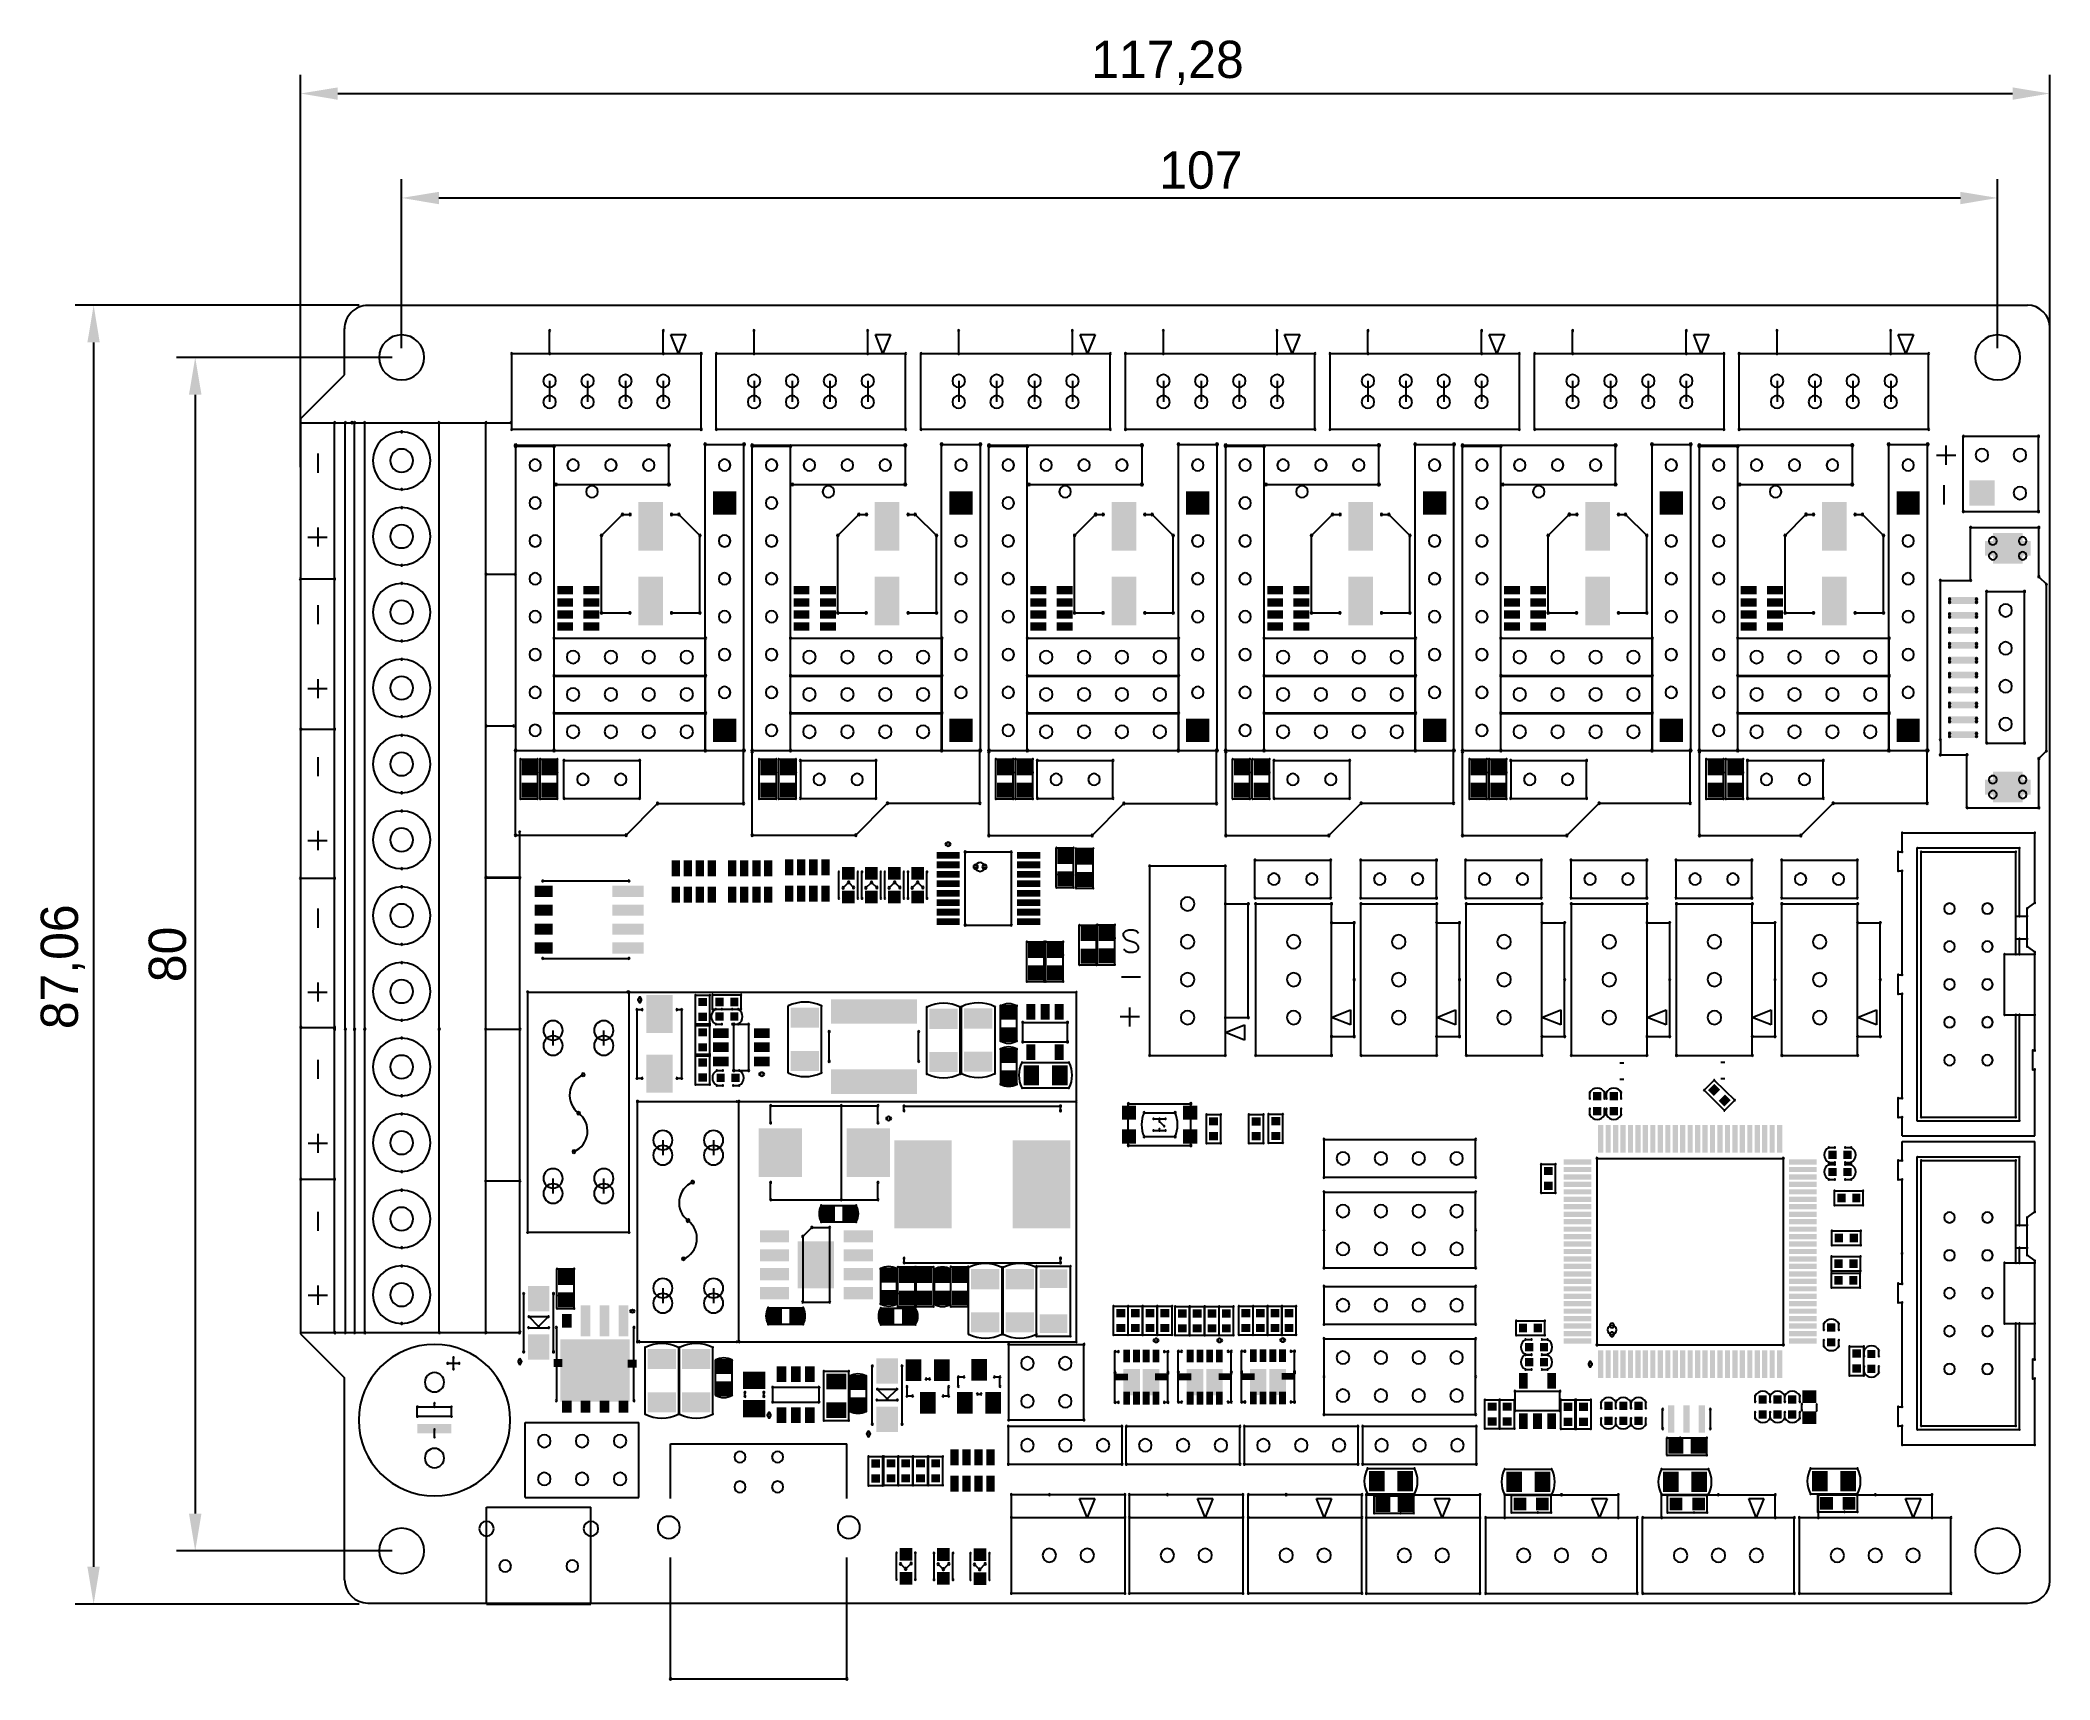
# Model space of a CAD drawing. Header units: millimetres. Extents: x 83 to 218, y 47 to 157.
import ezdxf

# ---------------------------------------------------------------- set-up
doc = ezdxf.new("R2010")
doc.units = ezdxf.units.MM
for name, color, linetype in [('KeepOutLayer', 6, 'Continuous'), ('TopOverlay', 2, 'Continuous'), ('TopSolder', 216, 'Continuous')]:
    doc.layers.add(name, color=color, linetype=linetype)

msp = doc.modelspace()

# ---------------------------------------------------------------- texts
for s, p in [('117,28', (153.66, 154.45)), ('107', (158.22, 147.03))]:
    msp.add_text(s, height=2.5).set_placement(p)
for s, p in [('87,06', (85.73, 90.69)), ('80', (92.97, 93.84))]:
    msp.add_text(s, height=2.5, rotation=90).set_placement(p)

# ---------------------------------------------------------------- linework, layer by layer
for p, q in [((100.65, 128.36), (100.65, 154.66)), ((217.93, 133.23), (217.93, 154.66)), ((103.15, 153.41), (215.43, 153.41)), ((107.43, 136.34), (107.43, 147.66)), ((214.43, 136.34), (214.43, 147.66)), ((109.93, 146.41), (211.93, 146.41)), ((104.59, 139.22), (85.53, 139.22)), ((86.78, 136.72), (86.78, 54.65)), ((106.8, 135.72), (92.34, 135.72)), ((93.59, 133.22), (93.59, 58.22)), ((106.8, 55.72), (92.34, 55.72)), ((104.59, 52.15), (85.53, 52.15))]:
    msp.add_line(p, q)
for points in [[(103.15, 153.82), (103.15, 152.99), (100.65, 153.41)], [(215.43, 153.82), (215.43, 152.99), (217.93, 153.41)], [(109.93, 146.82), (109.93, 145.99), (107.43, 146.41)], [(211.93, 146.82), (211.93, 145.99), (214.43, 146.41)], [(86.36, 136.72), (87.19, 136.72), (86.78, 139.22)], [(93.17, 133.22), (94.01, 133.22), (93.59, 135.72)], [(93.17, 58.22), (94.01, 58.22), (93.59, 55.72)], [(86.36, 54.65), (87.19, 54.65), (86.78, 52.15)]]:
    msp.add_solid(points)
at = {"layer": 'KeepOutLayer'}
for p, q in [((105.16, 139.22), (216.43, 139.22)), ((103.59, 134.55), (103.59, 137.66)), ((217.93, 53.72), (217.93, 137.72)), ((100.65, 131.6), (103.59, 134.55)), ((100.65, 131.6), (100.65, 70.26)), ((100.65, 70.26), (103.59, 67.31)), ((103.59, 53.78), (103.59, 67.31)), ((105.16, 52.22), (177.93, 52.22)), ((177.93, 52.22), (210.93, 52.22)), ((210.93, 52.22), (216.43, 52.22))]:
    msp.add_line(p, q, dxfattribs=at)
for centre, radius, start, end in [((105.17, 137.64), 1.57, 90.4219, 180.4219), ((216.43, 137.72), 1.5, 0, 90), ((105.16, 53.78), 1.56, 179.9999, 269.9998), ((216.43, 53.72), 1.5, 270, 0)]:
    msp.add_arc(centre, radius, start, end, dxfattribs=at)
at = {"layer": 'TopOverlay'}
for p, q in [((117.35, 135.98), (117.35, 137.51)), ((124.97, 135.98), (124.97, 137.51)), ((131.06, 135.98), (131.06, 137.51)), ((138.68, 135.98), (138.68, 137.51)), ((144.78, 135.98), (144.78, 137.51)), ((152.4, 135.98), (152.4, 137.51)), ((158.5, 135.98), (158.5, 137.51)), ((166.12, 135.98), (166.12, 137.51)), ((172.21, 135.98), (172.21, 137.51)), ((179.83, 135.98), (179.83, 137.51)), ((185.93, 135.98), (185.93, 137.51)), ((193.55, 135.98), (193.55, 137.51)), ((199.64, 135.98), (199.64, 137.51)), ((207.26, 135.98), (207.26, 137.51)), ((125.98, 135.98), (125.48, 137.25)), ((125.48, 137.25), (126.49, 137.25)), ((126.49, 137.25), (125.98, 135.98)), ((139.7, 135.98), (139.19, 137.25)), ((139.19, 137.25), (140.21, 137.25)), ((140.21, 137.25), (139.7, 135.98)), ((153.42, 135.98), (152.91, 137.25)), ((152.91, 137.25), (153.92, 137.25)), ((153.92, 137.25), (153.42, 135.98)), ((167.13, 135.98), (166.62, 137.25)), ((166.62, 137.25), (167.64, 137.25)), ((167.64, 137.25), (167.13, 135.98)), ((180.85, 135.98), (180.34, 137.25)), ((180.34, 137.25), (181.36, 137.25)), ((181.36, 137.25), (180.85, 135.98)), ((194.56, 135.98), (194.06, 137.25)), ((194.06, 137.25), (195.07, 137.25)), ((195.07, 137.25), (194.56, 135.98)), ((208.28, 135.98), (207.77, 137.25)), ((207.77, 137.25), (208.79, 137.25)), ((208.79, 137.25), (208.28, 135.98)), ((114.81, 135.98), (127.51, 135.98)), ((114.81, 130.9), (114.81, 135.98)), ((127.51, 130.9), (127.51, 135.98)), ((128.52, 135.98), (141.22, 135.98)), ((128.52, 130.9), (128.52, 135.98)), ((141.22, 130.9), (141.22, 135.98)), ((142.24, 135.98), (154.94, 135.98)), ((142.24, 130.9), (142.24, 135.98)), ((154.94, 130.9), (154.94, 135.98)), ((155.96, 135.98), (168.66, 135.98)), ((155.96, 130.9), (155.96, 135.98)), ((168.66, 130.9), (168.66, 135.98)), ((169.67, 135.98), (182.37, 135.98)), ((169.67, 130.9), (169.67, 135.98)), ((182.37, 130.9), (182.37, 135.98)), ((183.39, 135.98), (196.09, 135.98)), ((183.39, 130.9), (183.39, 135.98)), ((196.09, 130.9), (196.09, 135.98)), ((197.1, 135.98), (209.8, 135.98)), ((197.1, 130.9), (197.1, 135.98)), ((209.8, 130.9), (209.8, 135.98)), ((100.63, 131.34), (102.93, 131.34)), ((102.93, 90.68), (102.93, 131.34)), ((102.93, 131.34), (104.07, 131.34)), ((103.65, 90.68), (103.65, 131.34)), ((104.1, 131.34), (104.95, 131.34)), ((104.27, 90.68), (104.27, 131.34)), ((104.95, 131.34), (109.94, 131.34)), ((104.95, 90.68), (104.95, 131.34)), ((109.94, 131.34), (113.08, 131.34)), ((109.94, 90.68), (109.94, 131.34)), ((113.08, 131.34), (114.76, 131.34)), ((113.08, 70.36), (113.08, 131.34)), ((114.81, 130.9), (127.51, 130.9)), ((128.52, 130.9), (141.22, 130.9)), ((142.24, 130.9), (154.94, 130.9)), ((155.96, 130.9), (168.66, 130.9)), ((169.67, 130.9), (182.37, 130.9)), ((183.39, 130.9), (196.09, 130.9)), ((197.1, 130.9), (209.8, 130.9)), ((115.08, 129.84), (125.32, 129.84)), ((115.08, 129.77), (117.65, 129.77)), ((115.08, 109.37), (115.08, 129.77)), ((117.65, 109.37), (117.65, 129.77)), ((125.35, 127.2), (125.35, 129.82)), ((127.78, 109.37), (127.78, 129.89)), ((127.78, 129.89), (130.38, 129.89)), ((130.38, 109.37), (130.38, 129.89)), ((130.93, 129.84), (141.17, 129.84)), ((130.93, 109.37), (130.93, 129.77)), ((130.93, 129.77), (133.5, 129.77)), ((133.5, 109.37), (133.5, 129.77)), ((141.2, 127.2), (141.2, 129.82)), ((143.63, 129.89), (146.23, 129.89)), ((143.63, 109.37), (143.63, 129.89)), ((146.23, 109.37), (146.23, 129.89)), ((146.8, 129.84), (157.05, 129.84)), ((146.8, 129.77), (149.37, 129.77)), ((146.8, 109.37), (146.8, 129.77)), ((149.37, 109.37), (149.37, 129.77)), ((157.07, 127.2), (157.07, 129.82)), ((159.51, 109.37), (159.51, 129.89)), ((159.51, 129.89), (162.1, 129.89)), ((162.1, 109.37), (162.1, 129.89)), ((162.68, 129.84), (172.92, 129.84)), ((162.68, 129.77), (165.25, 129.77)), ((162.68, 109.37), (162.68, 129.77)), ((165.25, 109.37), (165.25, 129.77)), ((172.95, 127.2), (172.95, 129.82)), ((175.38, 109.37), (175.38, 129.89)), ((175.38, 129.89), (177.98, 129.89)), ((177.98, 109.37), (177.98, 129.89)), ((178.55, 129.84), (188.8, 129.84)), ((178.55, 129.77), (181.12, 129.77)), ((178.55, 109.37), (178.55, 129.77)), ((181.12, 109.37), (181.12, 129.77)), ((188.82, 127.2), (188.82, 129.82)), ((191.26, 109.37), (191.26, 129.89)), ((191.26, 129.89), (193.85, 129.89)), ((193.85, 109.37), (193.85, 129.89)), ((194.43, 129.84), (204.67, 129.84)), ((194.43, 129.77), (197, 129.77)), ((194.43, 109.37), (194.43, 129.77)), ((197, 109.37), (197, 129.77)), ((204.7, 127.2), (204.7, 129.82)), ((207.13, 109.37), (207.13, 129.89)), ((207.13, 129.89), (209.73, 129.89)), ((209.73, 109.37), (209.73, 129.89)), ((210.98, 128.52), (210.98, 129.81)), ((212.12, 125.39), (212.12, 130.43)), ((212.12, 130.43), (217.17, 130.43)), ((217.17, 125.39), (217.17, 130.43)), ((101.8, 129.27), (101.8, 127.99)), ((210.34, 129.17), (211.62, 129.17)), ((117.78, 127.2), (125.32, 127.2)), ((133.63, 127.2), (141.17, 127.2)), ((149.5, 127.2), (157.05, 127.2)), ((165.38, 127.2), (172.92, 127.2)), ((181.25, 127.2), (188.8, 127.2)), ((197.13, 127.2), (204.67, 127.2)), ((210.85, 125.87), (210.85, 127.16)), ((212.12, 125.39), (217.17, 125.39)), ((101.8, 124.32), (101.8, 123.04)), ((120.83, 123.79), (122.23, 125.19)), ((122.24, 125.19), (122.74, 125.19)), ((125.53, 125.19), (126.01, 125.19)), ((126.01, 125.19), (127.43, 123.78)), ((136.68, 123.79), (138.08, 125.19)), ((138.09, 125.19), (138.59, 125.19)), ((141.38, 125.19), (141.86, 125.19)), ((141.86, 125.19), (143.28, 123.78)), ((152.55, 123.79), (153.95, 125.19)), ((153.97, 125.19), (154.47, 125.19)), ((157.25, 125.19), (157.74, 125.19)), ((157.74, 125.19), (159.15, 123.78)), ((168.43, 123.79), (169.83, 125.19)), ((169.84, 125.19), (170.34, 125.19)), ((173.13, 125.19), (173.61, 125.19)), ((173.61, 125.19), (175.03, 123.78)), ((184.3, 123.79), (185.7, 125.19)), ((185.72, 125.19), (186.22, 125.19)), ((189, 125.19), (189.49, 125.19)), ((189.49, 125.19), (190.9, 123.78)), ((200.18, 123.79), (201.58, 125.19)), ((201.59, 125.19), (202.09, 125.19)), ((204.88, 125.19), (205.36, 125.19)), ((205.36, 125.19), (206.78, 123.78)), ((212.62, 120.77), (212.62, 124.32)), ((212.62, 124.32), (217.19, 124.32)), ((217.19, 121.02), (217.19, 124.32)), ((101.15, 123.68), (102.44, 123.68)), ((120.83, 118.59), (120.83, 123.79)), ((127.43, 118.59), (127.43, 123.78)), ((136.68, 118.59), (136.68, 123.79)), ((143.28, 118.59), (143.28, 123.78)), ((152.55, 118.59), (152.55, 123.79)), ((159.15, 118.59), (159.15, 123.78)), ((168.43, 118.59), (168.43, 123.79)), ((175.03, 118.59), (175.03, 123.78)), ((184.3, 118.59), (184.3, 123.79)), ((190.9, 118.59), (190.9, 123.78)), ((200.18, 118.59), (200.18, 123.79)), ((206.78, 118.59), (206.78, 123.78)), ((100.64, 120.87), (102.93, 120.87)), ((113.08, 121.19), (115.06, 121.18)), ((210.59, 110.1), (210.59, 120.77)), ((210.59, 120.77), (212.62, 120.77)), ((213.69, 120.03), (216.23, 120.03)), ((213.69, 109.87), (213.69, 120.03)), ((216.23, 109.87), (216.23, 120.03)), ((217.19, 121.02), (217.7, 120.51)), ((217.7, 109.34), (217.7, 120.51)), ((101.8, 119.11), (101.8, 117.83)), ((120.83, 118.59), (122.73, 118.59)), ((125.53, 118.59), (127.43, 118.59)), ((136.68, 118.59), (138.58, 118.59)), ((141.38, 118.59), (143.28, 118.59)), ((152.55, 118.59), (154.45, 118.59)), ((157.25, 118.59), (159.15, 118.59)), ((168.43, 118.59), (170.33, 118.59)), ((173.13, 118.59), (175.03, 118.59)), ((184.3, 118.59), (186.2, 118.59)), ((189, 118.59), (190.9, 118.59)), ((200.18, 118.59), (202.08, 118.59)), ((204.88, 118.59), (206.78, 118.59)), ((117.65, 114.36), (117.65, 116.9)), ((117.65, 116.9), (127.81, 116.9)), ((127.81, 114.36), (127.81, 116.9)), ((133.5, 114.36), (133.5, 116.9)), ((133.5, 116.9), (143.66, 116.9)), ((143.66, 114.36), (143.66, 116.9)), ((149.37, 114.36), (149.37, 116.9)), ((149.37, 116.9), (159.53, 116.9)), ((159.53, 114.36), (159.53, 116.9)), ((165.25, 114.36), (165.25, 116.9)), ((165.25, 116.9), (175.41, 116.9)), ((175.41, 114.36), (175.41, 116.9)), ((181.12, 114.36), (181.12, 116.9)), ((181.12, 116.9), (191.28, 116.9)), ((191.28, 114.36), (191.28, 116.9)), ((197, 114.36), (197, 116.9)), ((197, 116.9), (207.16, 116.9)), ((207.16, 114.36), (207.16, 116.9)), ((101.15, 113.52), (102.44, 113.52)), ((101.8, 114.16), (101.8, 112.88)), ((117.65, 111.86), (117.65, 114.4)), ((117.65, 114.4), (127.81, 114.4)), ((117.65, 114.36), (127.81, 114.36)), ((127.81, 111.86), (127.81, 114.4)), ((133.5, 111.86), (133.5, 114.4)), ((133.5, 114.4), (143.66, 114.4)), ((133.5, 114.36), (143.66, 114.36)), ((143.66, 111.86), (143.66, 114.4)), ((149.37, 111.86), (149.37, 114.4)), ((149.37, 114.4), (159.53, 114.4)), ((149.37, 114.36), (159.53, 114.36)), ((159.53, 111.86), (159.53, 114.4)), ((165.25, 111.86), (165.25, 114.4)), ((165.25, 114.4), (175.41, 114.4)), ((165.25, 114.36), (175.41, 114.36)), ((175.41, 111.86), (175.41, 114.4)), ((181.12, 111.86), (181.12, 114.4)), ((181.12, 114.4), (191.28, 114.4)), ((181.12, 114.36), (191.28, 114.36)), ((191.28, 111.86), (191.28, 114.4)), ((197, 111.86), (197, 114.4)), ((197, 114.4), (207.16, 114.4)), ((197, 114.36), (207.16, 114.36)), ((207.16, 111.86), (207.16, 114.4)), ((117.65, 109.36), (117.65, 111.9)), ((117.65, 111.9), (127.81, 111.9)), ((117.65, 111.86), (127.81, 111.86)), ((127.81, 109.36), (127.81, 111.9)), ((133.5, 109.36), (133.5, 111.9)), ((133.5, 111.9), (143.66, 111.9)), ((133.5, 111.86), (143.66, 111.86)), ((143.66, 109.36), (143.66, 111.9)), ((149.37, 109.36), (149.37, 111.9)), ((149.37, 111.9), (159.53, 111.9)), ((149.37, 111.86), (159.53, 111.86)), ((159.53, 109.36), (159.53, 111.9)), ((165.25, 109.36), (165.25, 111.9)), ((165.25, 111.9), (175.41, 111.9)), ((165.25, 111.86), (175.41, 111.86)), ((175.41, 109.36), (175.41, 111.9)), ((181.12, 109.36), (181.12, 111.9)), ((181.12, 111.9), (191.28, 111.9)), ((181.12, 111.86), (191.28, 111.86)), ((191.28, 109.36), (191.28, 111.9)), ((197, 109.36), (197, 111.9)), ((197, 111.9), (207.16, 111.9)), ((197, 111.86), (207.16, 111.86)), ((207.16, 109.36), (207.16, 111.9)), ((100.67, 110.8), (102.93, 110.8)), ((113.11, 111.02), (114.94, 111.02)), ((115.06, 103.7), (115.06, 109.37)), ((115.08, 109.37), (117.65, 109.37)), ((117.65, 109.36), (127.81, 109.36)), ((127.78, 109.37), (130.35, 109.37)), ((130.35, 105.81), (130.35, 109.37)), ((130.93, 109.37), (133.5, 109.37)), ((130.93, 103.7), (130.93, 109.29)), ((133.5, 109.36), (143.66, 109.36)), ((143.63, 109.37), (146.2, 109.37)), ((146.2, 105.83), (146.2, 109.37)), ((146.8, 109.37), (149.37, 109.37)), ((146.8, 103.67), (146.8, 109.29)), ((149.37, 109.36), (159.53, 109.36)), ((159.5, 109.37), (162.07, 109.37)), ((162.07, 105.81), (162.07, 109.37)), ((162.68, 109.37), (165.25, 109.37)), ((162.68, 103.67), (162.68, 109.29)), ((165.25, 109.36), (175.41, 109.36)), ((175.38, 109.37), (177.95, 109.37)), ((177.95, 105.83), (177.95, 109.37)), ((178.55, 109.37), (181.12, 109.37)), ((178.55, 103.67), (178.55, 109.29)), ((181.12, 109.36), (191.28, 109.36)), ((191.25, 109.37), (193.82, 109.37)), ((193.82, 105.83), (193.82, 109.37)), ((194.43, 109.37), (197, 109.37)), ((194.43, 103.67), (194.43, 109.29)), ((197, 109.36), (207.16, 109.36)), ((207.13, 109.37), (209.7, 109.37)), ((209.7, 105.83), (209.7, 109.37)), ((210.59, 110.1), (210.59, 109.08)), ((213.69, 109.87), (216.23, 109.87)), ((217.19, 108.83), (217.7, 109.34)), ((101.8, 108.93), (101.8, 107.65)), ((115.39, 106.13), (115.39, 108.79)), ((115.39, 108.79), (116.55, 108.79)), ((116.55, 107.91), (116.55, 108.79)), ((116.55, 106.13), (116.55, 107.9)), ((116.71, 108.79), (117.87, 108.79)), ((116.71, 106.13), (116.71, 108.79)), ((117.87, 107.91), (117.87, 108.79)), ((117.87, 106.13), (117.87, 107.9)), ((118.31, 108.7), (123.39, 108.7)), ((118.31, 106.16), (118.31, 108.7)), ((123.39, 108.7), (123.39, 106.16)), ((131.39, 108.79), (132.55, 108.79)), ((131.39, 106.13), (131.39, 108.79)), ((132.55, 107.91), (132.55, 108.79)), ((132.55, 106.13), (132.55, 107.9)), ((132.71, 108.79), (133.87, 108.79)), ((132.71, 106.13), (132.71, 108.79)), ((133.87, 107.91), (133.87, 108.79)), ((133.87, 106.13), (133.87, 107.9)), ((134.16, 108.7), (139.24, 108.7)), ((134.16, 108.7), (134.16, 106.16)), ((139.24, 106.16), (139.24, 108.7)), ((147.27, 106.13), (147.27, 108.79)), ((147.27, 108.79), (148.43, 108.79)), ((148.43, 107.91), (148.43, 108.79)), ((148.43, 106.13), (148.43, 107.9)), ((148.59, 108.79), (149.75, 108.79)), ((148.59, 106.13), (148.59, 108.79)), ((149.75, 107.91), (149.75, 108.79)), ((149.75, 106.13), (149.75, 107.9)), ((150.04, 108.7), (155.12, 108.7)), ((150.04, 106.16), (150.04, 108.7)), ((155.12, 106.16), (155.12, 108.7)), ((163.14, 106.13), (163.14, 108.79)), ((163.14, 108.79), (164.3, 108.79)), ((164.3, 107.91), (164.3, 108.79)), ((164.3, 106.13), (164.3, 107.9)), ((164.46, 108.79), (165.62, 108.79)), ((164.46, 106.13), (164.46, 108.79)), ((165.62, 107.91), (165.62, 108.79)), ((165.62, 106.13), (165.62, 107.9)), ((165.91, 108.7), (170.99, 108.7)), ((165.91, 106.16), (165.91, 108.7)), ((170.99, 106.16), (170.99, 108.7)), ((179.02, 106.13), (179.02, 108.79)), ((179.02, 108.79), (180.18, 108.79)), ((180.18, 107.91), (180.18, 108.79)), ((180.18, 106.13), (180.18, 107.9)), ((180.34, 108.79), (181.5, 108.79)), ((180.34, 106.13), (180.34, 108.79)), ((181.5, 107.91), (181.5, 108.79)), ((181.5, 106.13), (181.5, 107.9)), ((181.79, 108.7), (186.87, 108.7)), ((181.79, 108.7), (181.79, 106.16)), ((186.87, 106.16), (186.87, 108.7)), ((194.89, 106.13), (194.89, 108.79)), ((194.89, 108.79), (196.05, 108.79)), ((196.05, 107.91), (196.05, 108.79)), ((196.05, 106.13), (196.05, 107.9)), ((196.21, 108.79), (197.37, 108.79)), ((196.21, 106.13), (196.21, 108.79)), ((197.37, 107.91), (197.37, 108.79)), ((197.37, 106.13), (197.37, 107.9)), ((197.66, 108.7), (202.74, 108.7)), ((197.66, 106.16), (197.66, 108.7)), ((202.74, 106.16), (202.74, 108.7)), ((210.59, 109.08), (212.37, 109.08)), ((212.37, 105.53), (212.37, 109.08)), ((217.19, 105.53), (217.19, 108.83)), ((115.39, 106.13), (116.55, 106.13)), ((116.71, 106.13), (117.87, 106.13)), ((118.31, 106.16), (123.39, 106.16)), ((122.48, 103.7), (124.59, 105.81)), ((124.59, 105.81), (130.35, 105.81)), ((131.39, 106.13), (132.55, 106.13)), ((132.71, 106.13), (133.87, 106.13)), ((134.16, 106.16), (139.24, 106.16)), ((137.87, 103.7), (140, 105.83)), ((140, 105.83), (146.2, 105.83)), ((147.27, 106.13), (148.43, 106.13)), ((148.59, 106.13), (149.75, 106.13)), ((150.04, 106.16), (155.12, 106.16)), ((153.72, 103.67), (155.85, 105.81)), ((155.85, 105.81), (162.07, 105.81)), ((163.14, 106.13), (164.3, 106.13)), ((164.46, 106.13), (165.62, 106.13)), ((165.91, 106.16), (170.99, 106.16)), ((169.6, 103.67), (171.75, 105.83)), ((171.75, 105.83), (177.95, 105.83)), ((179.02, 106.13), (180.18, 106.13)), ((180.34, 106.13), (181.5, 106.13)), ((181.79, 106.16), (186.87, 106.16)), ((185.55, 103.67), (187.71, 105.83)), ((187.71, 105.83), (193.82, 105.83)), ((194.89, 106.13), (196.05, 106.13)), ((196.21, 106.13), (197.37, 106.13)), ((197.66, 106.16), (202.74, 106.16)), ((201.24, 103.67), (203.4, 105.83)), ((203.4, 105.83), (209.7, 105.83)), ((212.37, 105.53), (217.19, 105.53)), ((101.8, 103.98), (101.8, 102.7)), ((115.35, 100.87), (115.35, 103.9)), ((208.03, 103.85), (216.92, 103.85)), ((208.03, 102.58), (208.03, 103.85)), ((216.92, 99.15), (216.92, 103.85)), ((101.15, 103.34), (102.44, 103.34)), ((115.06, 103.7), (122.48, 103.7)), ((130.93, 103.7), (137.87, 103.7)), ((145.21, 97.67), (145.21, 102.57)), ((145.21, 102.57), (148.31, 102.57)), ((146.8, 103.67), (153.72, 103.67)), ((148.31, 97.67), (148.31, 102.57)), ((151.32, 101.07), (151.32, 102.85)), ((151.32, 102.85), (152.48, 102.85)), ((152.48, 100.18), (152.48, 102.85)), ((152.64, 101.03), (152.64, 102.81)), ((152.64, 102.81), (153.8, 102.81)), ((153.8, 100.14), (153.8, 102.81)), ((162.68, 103.67), (169.6, 103.67)), ((178.55, 103.67), (185.55, 103.67)), ((194.43, 103.67), (201.24, 103.67)), ((207.77, 102.58), (208.03, 102.58)), ((207.77, 101.31), (207.77, 102.58)), ((209.04, 102.84), (215.9, 102.84)), ((209.04, 84.55), (209.04, 102.84)), ((209.3, 84.8), (209.3, 102.58)), ((209.3, 102.58), (215.65, 102.58)), ((215.65, 98.26), (215.65, 102.58)), ((215.9, 98.26), (215.9, 102.84)), ((136.74, 99.46), (136.74, 101.23)), ((138.01, 99.46), (138.01, 101.23)), ((138.29, 99.46), (138.29, 101.23)), ((139.56, 99.46), (139.56, 101.23)), ((139.83, 99.46), (139.83, 101.23)), ((141.1, 99.46), (141.1, 101.23)), ((141.38, 99.46), (141.38, 101.23)), ((142.65, 99.46), (142.65, 101.23)), ((151.32, 100.18), (151.32, 101.06)), ((157.58, 88.93), (157.58, 101.63)), ((157.58, 101.63), (162.66, 101.63)), ((162.66, 88.93), (162.66, 101.63)), ((164.64, 102.02), (169.72, 102.02)), ((164.64, 99.48), (164.64, 102.02)), ((169.72, 99.48), (169.72, 102.02)), ((171.73, 102.02), (176.81, 102.02)), ((171.73, 99.48), (171.73, 102.02)), ((176.81, 99.48), (176.81, 102.02)), ((178.76, 102.02), (183.84, 102.02)), ((178.76, 99.48), (178.76, 102.02)), ((183.84, 99.48), (183.84, 102.02)), ((185.83, 102.02), (190.91, 102.02)), ((185.83, 99.48), (185.83, 102.02)), ((190.91, 99.48), (190.91, 102.02)), ((192.87, 102.02), (197.95, 102.02)), ((192.87, 99.48), (192.87, 102.02)), ((197.95, 99.48), (197.95, 102.02)), ((199.95, 102.02), (205.03, 102.02)), ((199.95, 99.48), (199.95, 102.02)), ((205.03, 99.48), (205.03, 102.02)), ((207.77, 101.31), (208.03, 101.31)), ((208.03, 94.33), (208.03, 101.31)), ((100.64, 100.81), (102.93, 100.81)), ((113.07, 100.84), (115.36, 100.84)), ((113.11, 100.87), (115.35, 100.87)), ((115.36, 90.69), (115.36, 100.84)), ((116.88, 100.63), (122.68, 100.63)), ((137.02, 100.17), (137.38, 100.53)), ((137.4, 100.53), (137.73, 100.19)), ((138.56, 100.17), (138.92, 100.53)), ((138.94, 100.53), (139.28, 100.19)), ((140.11, 100.17), (140.47, 100.53)), ((140.49, 100.53), (140.82, 100.19)), ((141.66, 100.17), (142.01, 100.53)), ((142.03, 100.53), (142.37, 100.19)), ((151.32, 100.18), (152.48, 100.18)), ((152.64, 100.14), (152.64, 101.02)), ((152.64, 100.14), (153.8, 100.14)), ((101.8, 98.77), (101.8, 97.49)), ((162.66, 99.09), (164.19, 99.09)), ((164.19, 91.47), (164.19, 99.09)), ((164.64, 99.48), (169.72, 99.48)), ((164.69, 88.93), (164.69, 99.09)), ((164.69, 99.09), (169.77, 99.09)), ((169.77, 88.93), (169.77, 99.09)), ((171.73, 99.48), (176.81, 99.48)), ((171.74, 99.09), (176.82, 99.09)), ((171.74, 88.93), (171.74, 99.09)), ((176.82, 88.93), (176.82, 99.09)), ((178.76, 99.48), (183.84, 99.48)), ((178.8, 88.93), (178.8, 99.09)), ((178.8, 99.09), (183.88, 99.09)), ((183.88, 88.93), (183.88, 99.09)), ((185.83, 99.48), (190.91, 99.48)), ((185.85, 99.09), (190.93, 99.09)), ((185.85, 88.93), (185.85, 99.09)), ((190.93, 88.93), (190.93, 99.09)), ((192.87, 99.48), (197.95, 99.48)), ((192.9, 88.93), (192.9, 99.09)), ((192.9, 99.09), (197.98, 99.09)), ((197.98, 88.93), (197.98, 99.09)), ((199.95, 99.48), (205.03, 99.48)), ((199.96, 99.09), (205.04, 99.09)), ((199.96, 88.93), (199.96, 99.09)), ((205.04, 88.93), (205.04, 99.09)), ((216.41, 98.77), (216.92, 99.15)), ((216.41, 98.26), (216.41, 98.77)), ((145.21, 97.67), (148.31, 97.67)), ((152.86, 97.67), (154.02, 97.67)), ((152.86, 95), (152.86, 97.67)), ((154.02, 96.79), (154.02, 97.67)), ((154.09, 97.68), (155.25, 97.68)), ((154.09, 95.01), (154.09, 97.68)), ((155.25, 96.8), (155.25, 97.68)), ((155.83, 97.13), (155.98, 97.28)), ((155.83, 96.92), (155.83, 97.13)), ((155.98, 97.28), (156.19, 97.35)), ((156.19, 97.35), (156.48, 97.35)), ((156.48, 97.35), (156.69, 97.28)), ((156.69, 97.28), (156.83, 97.13)), ((169.77, 97.82), (171.29, 97.82)), ((171.29, 94.01), (171.29, 97.82)), ((176.82, 97.82), (178.35, 97.82)), ((178.35, 94.01), (178.35, 97.82)), ((183.88, 97.82), (185.4, 97.82)), ((185.4, 94.01), (185.4, 97.82)), ((190.93, 97.82), (192.45, 97.82)), ((192.45, 94.01), (192.45, 97.82)), ((197.98, 97.82), (199.51, 97.82)), ((199.51, 94.01), (199.51, 97.82)), ((205.04, 97.82), (206.56, 97.82)), ((206.56, 94.01), (206.56, 97.82)), ((215.65, 98.26), (215.9, 98.26)), ((215.65, 96.74), (215.65, 98.26)), ((215.9, 98.26), (216.41, 98.26)), ((216.41, 96.74), (216.41, 98.26)), ((149.34, 96.55), (150.5, 96.55)), ((149.34, 93.88), (149.34, 96.55)), ((150.5, 95.66), (150.5, 96.55)), ((150.5, 93.88), (150.5, 95.66)), ((150.62, 96.55), (151.78, 96.55)), ((150.62, 93.88), (150.62, 96.55)), ((151.78, 95.66), (151.78, 96.55)), ((151.78, 93.88), (151.78, 95.66)), ((154.02, 95), (154.02, 96.78)), ((155.25, 95.01), (155.25, 96.79)), ((155.91, 96.78), (155.83, 96.92)), ((155.83, 96.06), (155.98, 95.92)), ((155.98, 96.71), (155.91, 96.78)), ((156.12, 96.63), (155.98, 96.71)), ((155.98, 95.92), (156.19, 95.85)), ((156.55, 96.49), (156.12, 96.63)), ((156.19, 95.85), (156.48, 95.85)), ((156.48, 95.85), (156.69, 95.92)), ((156.69, 96.42), (156.55, 96.49)), ((156.76, 96.35), (156.69, 96.42)), ((156.69, 95.92), (156.83, 96.06)), ((156.83, 96.21), (156.76, 96.35)), ((156.83, 96.06), (156.83, 96.21)), ((214.88, 91.66), (214.88, 95.72)), ((214.88, 95.72), (215.65, 95.72)), ((215.65, 96.74), (215.9, 96.74)), ((215.65, 95.72), (215.65, 96.74)), ((215.65, 95.72), (215.9, 95.72)), ((215.9, 95.72), (215.9, 96.74)), ((215.9, 96.74), (216.41, 96.74)), ((215.9, 95.72), (216.92, 95.72)), ((216.41, 96.23), (216.41, 96.74)), ((216.41, 96.23), (216.92, 95.85)), ((216.92, 95.72), (216.92, 95.85)), ((216.92, 91.66), (216.92, 95.72)), ((116.88, 95.43), (122.68, 95.43)), ((152.86, 95), (154.02, 95)), ((154.09, 95.01), (155.25, 95.01)), ((207.77, 93.06), (207.77, 94.33)), ((207.77, 94.33), (208.03, 94.33)), ((101.15, 93.18), (102.44, 93.18)), ((101.8, 93.82), (101.8, 92.54)), ((115.88, 93.18), (122.58, 93.18)), ((115.88, 77.08), (115.88, 93.18)), ((122.58, 93.18), (122.68, 93.18)), ((122.68, 93.18), (152.68, 93.18)), ((122.68, 77.08), (122.68, 93.18)), ((127.13, 91.05), (127.13, 92.98)), ((127.13, 92.98), (128.09, 92.98)), ((128.09, 91.05), (128.09, 92.98)), ((128.27, 93), (130.2, 93)), ((128.27, 92.03), (128.27, 93)), ((130.2, 92.03), (130.2, 93)), ((149.34, 93.88), (150.5, 93.88)), ((150.62, 93.88), (151.78, 93.88)), ((152.68, 85.84), (152.68, 93.18)), ((156.96, 94.18), (155.68, 94.18)), ((171.29, 90.2), (171.29, 94.01)), ((178.35, 90.2), (178.35, 94.01)), ((185.4, 90.2), (185.4, 94.01)), ((192.45, 90.2), (192.45, 94.01)), ((199.51, 90.2), (199.51, 94.01)), ((206.56, 90.2), (206.56, 94.01)), ((207.77, 93.06), (208.03, 93.06)), ((208.03, 86.07), (208.03, 93.06)), ((123.21, 92), (123.54, 92)), ((123.21, 87.4), (123.21, 92)), ((125.89, 92), (126.21, 92)), ((126.21, 87.4), (126.21, 92)), ((128.27, 92.03), (130.2, 92.03)), ((128.49, 92.03), (128.89, 92.03)), ((129.58, 92.03), (129.98, 92.03)), ((133.35, 87.77), (133.35, 92.24)), ((135.58, 87.77), (135.58, 92.24)), ((142.64, 87.7), (142.64, 92.17)), ((144.87, 87.7), (144.87, 92.17)), ((144.97, 87.72), (144.97, 92.19)), ((147.21, 87.72), (147.21, 92.19)), ((147.58, 89.9), (147.58, 92.24)), ((148.68, 89.9), (148.68, 92.24)), ((156.25, 90.86), (156.25, 92.15)), ((169.77, 91.47), (171.04, 91.98)), ((171.04, 91.98), (171.04, 90.97)), ((176.82, 91.47), (178.09, 91.98)), ((178.09, 91.98), (178.09, 90.97)), ((183.88, 91.47), (185.15, 91.98)), ((185.15, 91.98), (185.15, 90.97)), ((190.93, 91.47), (192.2, 91.98)), ((192.2, 91.98), (192.2, 90.97)), ((197.98, 91.47), (199.25, 91.98)), ((199.25, 91.98), (199.25, 90.97)), ((205.04, 91.47), (206.31, 91.98)), ((206.31, 91.98), (206.31, 90.97)), ((214.88, 91.66), (215.65, 91.66)), ((215.65, 84.8), (215.65, 91.66)), ((215.65, 91.66), (215.9, 91.66)), ((215.9, 84.55), (215.9, 91.66)), ((215.9, 91.66), (216.92, 91.66)), ((216.92, 89.25), (216.92, 91.66)), ((100.67, 90.81), (102.93, 90.81)), ((102.93, 70.35), (102.93, 90.7)), ((103.66, 70.35), (103.66, 90.7)), ((104.28, 70.35), (104.28, 90.7)), ((104.96, 70.35), (104.96, 90.7)), ((109.95, 70.35), (109.95, 90.7)), ((113.07, 90.69), (115.36, 90.69)), ((115.36, 70.39), (115.36, 90.69)), ((127.13, 91.05), (128.09, 91.05)), ((127.13, 89.01), (127.13, 90.94)), ((127.13, 90.94), (128.09, 90.94)), ((128.09, 89.01), (128.09, 90.94)), ((128.49, 91.03), (128.89, 91.03)), ((129.58, 91.03), (129.98, 91.03)), ((129.7, 91.02), (130.7, 91.02)), ((129.7, 87.92), (129.7, 91.02)), ((130.7, 87.92), (130.7, 91.02)), ((136.09, 88.53), (136.09, 90.53)), ((142.09, 88.53), (142.09, 90.53)), ((149.07, 89.84), (149.07, 91.14)), ((149.07, 91.14), (152.07, 91.14)), ((152.07, 89.84), (152.07, 91.14)), ((156.9, 91.51), (155.61, 91.51)), ((162.66, 91.47), (164.19, 91.47)), ((162.66, 90.46), (163.93, 90.97)), ((163.93, 89.95), (162.66, 90.46)), ((163.93, 90.97), (163.93, 89.95)), ((171.04, 90.97), (169.77, 91.47)), ((178.09, 90.97), (176.82, 91.47)), ((185.15, 90.97), (183.88, 91.47)), ((192.2, 90.97), (190.93, 91.47)), ((199.25, 90.97), (197.98, 91.47)), ((206.31, 90.97), (205.04, 91.47)), ((127.13, 89.01), (128.09, 89.01)), ((147.58, 89.35), (147.58, 87)), ((148.68, 87), (148.68, 89.35)), ((149.07, 89.84), (152.07, 89.84)), ((157.58, 88.93), (162.66, 88.93)), ((164.69, 88.93), (169.77, 88.93)), ((169.77, 90.2), (171.29, 90.2)), ((171.74, 88.93), (176.82, 88.93)), ((176.82, 90.2), (178.35, 90.2)), ((178.8, 88.93), (183.88, 88.93)), ((183.88, 90.2), (185.4, 90.2)), ((185.85, 88.93), (190.93, 88.93)), ((190.93, 90.2), (192.45, 90.2)), ((192.9, 88.93), (197.98, 88.93)), ((197.98, 90.2), (199.51, 90.2)), ((199.96, 88.93), (205.04, 88.93)), ((205.04, 90.2), (206.56, 90.2)), ((216.79, 89.25), (216.92, 89.25)), ((216.79, 87.98), (216.79, 89.25)), ((101.8, 88.63), (101.8, 87.35)), ((127.13, 86.98), (127.13, 88.91)), ((127.13, 88.91), (128.09, 88.91)), ((128.09, 86.98), (128.09, 88.91)), ((128.56, 87.92), (128.96, 87.92)), ((129.66, 87.92), (130.06, 87.92)), ((129.7, 87.92), (130.7, 87.92)), ((149.02, 88.45), (152.17, 88.45)), ((189.11, 88.43), (189.36, 88.43)), ((195.88, 88.48), (196.14, 88.48)), ((216.79, 87.98), (216.92, 87.98)), ((216.92, 83.53), (216.92, 87.98)), ((123.21, 87.4), (123.54, 87.4)), ((125.89, 87.4), (126.21, 87.4)), ((127.13, 86.98), (128.09, 86.98)), ((128.56, 86.92), (128.96, 86.92)), ((129.66, 86.92), (130.06, 86.92)), ((149.02, 86.75), (152.15, 86.75)), ((187.08, 86.04), (187.08, 86.44)), ((188.08, 86.04), (188.08, 86.44)), ((188.2, 86.04), (188.2, 86.44)), ((189.36, 87.31), (189.11, 87.31)), ((189.2, 86.04), (189.2, 86.44)), ((194.75, 86.6), (195.43, 87.28)), ((194.75, 86.6), (196.11, 85.24)), ((195.43, 87.28), (196.8, 85.92)), ((196.14, 87.37), (195.88, 87.37)), ((123.24, 85.84), (130.04, 85.84)), ((123.24, 69.74), (123.24, 85.84)), ((129.89, 85.84), (152.68, 85.84)), ((130.04, 69.74), (130.04, 85.84)), ((132.16, 84.41), (132.16, 85.56)), ((132.16, 85.56), (139.36, 85.56)), ((136.91, 79.26), (136.91, 85.56)), ((139.36, 84.41), (139.36, 85.56)), ((141.1, 85.23), (141.1, 85.53)), ((141.1, 85.53), (151.6, 85.53)), ((151.6, 85.23), (151.6, 85.53)), ((152.68, 69.74), (152.68, 85.84)), ((156.14, 85.69), (160.34, 85.69)), ((156.14, 82.89), (156.14, 85.69)), ((157.19, 85.09), (159.29, 85.09)), ((160.34, 82.89), (160.34, 85.69)), ((161.38, 84.98), (162.34, 84.98)), ((161.38, 83.05), (161.38, 84.98)), ((162.34, 83.05), (162.34, 84.98)), ((164.23, 83.04), (164.23, 84.97)), ((164.23, 84.97), (165.2, 84.97)), ((165.2, 83.04), (165.2, 84.97)), ((165.55, 83.06), (165.55, 84.99)), ((165.55, 84.99), (166.51, 84.99)), ((166.51, 83.06), (166.51, 84.99)), ((187.08, 84.94), (187.08, 85.34)), ((188.08, 84.94), (188.08, 85.34)), ((188.2, 84.94), (188.2, 85.34)), ((189.2, 84.94), (189.2, 85.34)), ((196.11, 85.24), (196.8, 85.92)), ((207.77, 84.8), (207.77, 86.07)), ((207.77, 86.07), (208.03, 86.07)), ((101.8, 83.68), (101.8, 82.39)), ((157.84, 84.69), (158.24, 84.69)), ((157.84, 83.89), (158.24, 83.89)), ((158.24, 84.69), (158.64, 84.69)), ((158.24, 84.49), (158.24, 84.69)), ((158.24, 84.49), (158.54, 84.19)), ((158.24, 83.89), (158.24, 83.99)), ((158.24, 83.89), (158.64, 83.89)), ((207.77, 84.8), (208.03, 84.8)), ((208.03, 83.53), (208.03, 84.8)), ((209.04, 84.55), (215.9, 84.55)), ((209.3, 84.8), (215.65, 84.8)), ((101.16, 83.04), (102.45, 83.04)), ((156.14, 82.89), (160.34, 82.89)), ((157.19, 83.49), (159.29, 83.49)), ((161.38, 83.05), (162.34, 83.05)), ((164.23, 83.04), (165.2, 83.04)), ((165.55, 83.06), (166.51, 83.06)), ((169.27, 83.3), (179.43, 83.3)), ((169.27, 80.76), (169.27, 83.3)), ((179.43, 80.76), (179.43, 83.3)), ((203.11, 82.76), (203.51, 82.76)), ((204.21, 82.76), (204.61, 82.76)), ((208.03, 83.53), (216.92, 83.53)), ((208.03, 81.88), (208.03, 83.15)), ((208.03, 83.15), (216.92, 83.15)), ((216.92, 78.45), (216.92, 83.15)), ((183.82, 81.65), (184.78, 81.65)), ((183.82, 79.72), (183.82, 81.65)), ((184.78, 79.72), (184.78, 81.65)), ((187.57, 82.03), (200.07, 82.03)), ((187.57, 69.53), (187.57, 82.03)), ((200.07, 69.53), (200.07, 82.03)), ((203.11, 81.76), (203.51, 81.76)), ((203.11, 81.62), (203.51, 81.62)), ((204.21, 81.76), (204.61, 81.76)), ((204.21, 81.62), (204.61, 81.62)), ((207.77, 80.61), (207.77, 81.88)), ((207.77, 81.88), (208.03, 81.88)), ((209.04, 63.85), (209.04, 82.13)), ((209.04, 82.13), (215.9, 82.13)), ((209.3, 81.88), (215.65, 81.88)), ((209.3, 64.1), (209.3, 81.88)), ((215.65, 77.56), (215.65, 81.88)), ((215.9, 77.56), (215.9, 82.13)), ((100.67, 80.63), (102.93, 80.63)), ((113.07, 80.52), (115.36, 80.52)), ((132.16, 79.26), (132.16, 80.41)), ((139.36, 79.26), (139.36, 80.41)), ((169.27, 80.76), (179.43, 80.76)), ((169.27, 79.77), (179.43, 79.77)), ((169.27, 77.23), (169.27, 79.77)), ((179.43, 77.23), (179.43, 79.77)), ((183.82, 79.72), (184.78, 79.72)), ((203.11, 80.62), (203.51, 80.62)), ((203.49, 79.86), (205.42, 79.86)), ((203.49, 78.89), (203.49, 79.86)), ((204.21, 80.62), (204.61, 80.62)), ((205.42, 78.89), (205.42, 79.86)), ((207.77, 80.61), (208.03, 80.61)), ((208.03, 73.63), (208.03, 80.61)), ((101.8, 78.45), (101.8, 77.17)), ((132.16, 79.26), (139.36, 79.26)), ((135.56, 78.87), (137.9, 78.87)), ((203.49, 78.89), (205.42, 78.89)), ((216.41, 78.07), (216.92, 78.45)), ((115.88, 77.08), (122.68, 77.08)), ((134.32, 76.79), (134.93, 77.4)), ((134.93, 77.4), (136.12, 77.4)), ((135.56, 77.77), (137.9, 77.77)), ((136.12, 77.4), (136.12, 72.4)), ((169.27, 74.69), (169.27, 77.23)), ((179.43, 74.69), (179.43, 77.23)), ((203.32, 77.18), (205.25, 77.18)), ((203.32, 76.21), (203.32, 77.18)), ((205.25, 76.21), (205.25, 77.18)), ((215.65, 76.04), (215.65, 77.56)), ((215.65, 77.56), (215.9, 77.56)), ((215.9, 77.56), (216.41, 77.56)), ((216.41, 77.56), (216.41, 78.07)), ((216.41, 76.04), (216.41, 77.56)), ((134.32, 76.79), (134.32, 72.4)), ((203.3, 75.45), (205.23, 75.45)), ((203.3, 74.48), (203.3, 75.45)), ((203.32, 76.21), (205.25, 76.21)), ((205.23, 74.48), (205.23, 75.45)), ((215.65, 75.02), (215.65, 76.04)), ((215.65, 76.04), (215.9, 76.04)), ((215.9, 76.04), (216.41, 76.04)), ((215.9, 75.02), (215.9, 76.04)), ((216.41, 75.53), (216.41, 76.04)), ((216.41, 75.53), (216.92, 75.15)), ((117.84, 74.63), (119, 74.63)), ((117.84, 72.85), (117.84, 74.63)), ((119, 71.96), (119, 74.63)), ((139.53, 74.62), (139.53, 72.28)), ((140.63, 72.28), (140.63, 74.62)), ((140.7, 74.75), (141.86, 74.75)), ((140.7, 72.98), (140.7, 74.75)), ((141.1, 75.33), (141.1, 75.03)), ((141.1, 75.03), (151.6, 75.03)), ((141.86, 72.09), (141.86, 74.75)), ((141.92, 74.75), (143.08, 74.75)), ((141.92, 72.98), (141.92, 74.75)), ((143.08, 72.09), (143.08, 74.75)), ((143.14, 74.6), (143.14, 72.25)), ((144.24, 72.25), (144.24, 74.6)), ((144.25, 72.09), (144.25, 74.76)), ((144.25, 74.76), (145.41, 74.76)), ((145.41, 73.87), (145.41, 74.76)), ((145.44, 70.25), (145.44, 74.72)), ((147.68, 70.25), (147.68, 74.72)), ((147.75, 70.25), (147.75, 74.72)), ((149.98, 74.81), (152.28, 74.81)), ((149.98, 74.81), (149.98, 70.11)), ((149.99, 70.25), (149.99, 74.72)), ((151.6, 75.03), (151.6, 75.33)), ((152.28, 70.11), (152.28, 74.81)), ((169.27, 74.69), (179.43, 74.69)), ((203.29, 73.37), (203.29, 74.34)), ((203.29, 74.34), (205.22, 74.34)), ((203.3, 74.48), (205.23, 74.48)), ((205.22, 73.37), (205.22, 74.34)), ((214.88, 75.02), (215.65, 75.02)), ((214.88, 70.96), (214.88, 75.02)), ((215.65, 75.02), (215.9, 75.02)), ((215.9, 75.02), (216.92, 75.02)), ((216.92, 75.02), (216.92, 75.15)), ((216.92, 70.96), (216.92, 75.02)), ((101.16, 72.86), (102.45, 72.86)), ((101.8, 73.5), (101.8, 72.21)), ((115.61, 69.06), (115.61, 72.96)), ((117.61, 69.06), (117.61, 72.96)), ((117.84, 71.96), (117.84, 72.84)), ((140.7, 72.09), (140.7, 72.97)), ((141.92, 72.09), (141.92, 72.97)), ((145.41, 72.09), (145.41, 73.87)), ((169.27, 70.91), (169.27, 73.45)), ((169.27, 73.45), (179.43, 73.45)), ((179.43, 70.91), (179.43, 73.45)), ((203.29, 73.37), (205.22, 73.37)), ((207.77, 73.63), (208.03, 73.63)), ((207.77, 72.36), (207.77, 73.63)), ((115.95, 71.42), (117.27, 71.42)), ((115.95, 71.42), (116.61, 70.75)), ((116.61, 70.75), (117.27, 71.42)), ((117.84, 71.96), (119, 71.96)), ((132, 72.02), (134.35, 72.02)), ((134.32, 72.4), (136.12, 72.4)), ((139.55, 71.99), (141.89, 71.99)), ((140.7, 72.09), (141.86, 72.09)), ((141.92, 72.09), (143.08, 72.09)), ((144.25, 72.09), (145.41, 72.09)), ((155.16, 70.19), (155.16, 72.12)), ((155.16, 72.12), (156.13, 72.12)), ((156.13, 70.19), (156.13, 72.12)), ((156.13, 72.12), (157.1, 72.12)), ((156.13, 70.19), (156.13, 72.12)), ((157.1, 70.19), (157.1, 72.12)), ((157.12, 70.19), (157.12, 72.12)), ((157.12, 72.12), (158.09, 72.12)), ((158.09, 70.19), (158.09, 72.12)), ((158.11, 72.12), (159.08, 72.12)), ((158.11, 70.19), (158.11, 72.12)), ((159.08, 70.19), (159.08, 72.12)), ((159.29, 70.17), (159.29, 72.1)), ((159.29, 72.1), (160.26, 72.1)), ((160.26, 70.17), (160.26, 72.1)), ((160.28, 72.1), (161.25, 72.1)), ((160.28, 70.17), (160.28, 72.1)), ((161.25, 70.17), (161.25, 72.1)), ((161.27, 70.17), (161.27, 72.1)), ((161.27, 72.1), (162.24, 72.1)), ((162.24, 70.17), (162.24, 72.1)), ((162.24, 72.1), (163.2, 72.1)), ((162.24, 70.17), (162.24, 72.1)), ((163.2, 70.17), (163.2, 72.1)), ((163.55, 70.19), (163.55, 72.12)), ((163.55, 72.12), (164.51, 72.12)), ((164.51, 70.19), (164.51, 72.12)), ((164.51, 72.12), (165.48, 72.12)), ((164.51, 70.19), (164.51, 72.12)), ((165.48, 70.19), (165.48, 72.12)), ((165.51, 72.12), (166.47, 72.12)), ((165.51, 70.19), (165.51, 72.12)), ((166.45, 70.19), (166.45, 72.12)), ((166.45, 72.12), (167.41, 72.12)), ((166.47, 70.19), (166.47, 72.12)), ((167.41, 70.19), (167.41, 72.12)), ((207.77, 72.36), (208.03, 72.36)), ((208.03, 65.37), (208.03, 72.36)), ((100.63, 70.35), (102.93, 70.35)), ((102.96, 70.35), (103.66, 70.35)), ((103.66, 70.35), (104.28, 70.35)), ((104.28, 70.35), (104.96, 70.35)), ((104.96, 70.35), (109.95, 70.35)), ((109.95, 70.35), (113.07, 70.35)), ((113.07, 70.35), (113.08, 70.36)), ((113.07, 70.35), (115.33, 70.35)), ((115.93, 70.68), (117.3, 70.68)), ((117.8, 70.69), (117.8, 65.79)), ((123, 65.79), (123, 70.69)), ((132, 70.92), (134.35, 70.92)), ((139.55, 70.89), (141.89, 70.89)), ((149.98, 70.11), (152.28, 70.11)), ((155.16, 70.19), (156.13, 70.19)), ((156.13, 70.19), (157.1, 70.19)), ((157.12, 70.19), (158.09, 70.19)), ((158.11, 70.19), (159.08, 70.19)), ((159.29, 70.17), (160.26, 70.17)), ((160.28, 70.17), (161.25, 70.17)), ((161.27, 70.17), (162.24, 70.17)), ((162.24, 70.17), (163.2, 70.17)), ((163.55, 70.19), (164.51, 70.19)), ((164.51, 70.19), (165.48, 70.19)), ((165.51, 70.19), (166.47, 70.19)), ((166.45, 70.19), (167.41, 70.19)), ((169.27, 70.91), (179.43, 70.91)), ((182.14, 70.17), (182.14, 71.14)), ((182.14, 71.14), (184.07, 71.14)), ((182.14, 70.17), (184.07, 70.17)), ((184.07, 70.17), (184.07, 71.14)), ((202.78, 70.54), (202.78, 70.94)), ((203.78, 70.54), (203.78, 70.94)), ((214.88, 70.96), (215.65, 70.96)), ((215.65, 70.96), (215.9, 70.96)), ((215.65, 64.1), (215.65, 70.96)), ((215.9, 70.96), (216.92, 70.96)), ((215.9, 63.85), (215.9, 70.96)), ((216.92, 68.55), (216.92, 70.96)), ((123.24, 69.74), (123.34, 69.74)), ((123.34, 69.74), (130.04, 69.74)), ((123.75, 64.89), (123.75, 69.36)), ((125.98, 69.36), (125.98, 64.89)), ((126.06, 64.89), (126.06, 69.36)), ((128.29, 64.89), (128.29, 69.36)), ((129.89, 69.74), (152.68, 69.74)), ((148.13, 69.56), (153.17, 69.56)), ((148.13, 64.5), (148.13, 69.56)), ((153.17, 64.5), (153.17, 69.56)), ((155.25, 67.63), (155.25, 69.08)), ((155.25, 69.08), (155.47, 69.08)), ((158.57, 69.08), (158.8, 69.08)), ((158.8, 67.63), (158.8, 69.08)), ((159.5, 69.09), (159.73, 69.09)), ((159.5, 67.64), (159.5, 69.09)), ((162.83, 69.09), (163.05, 69.09)), ((163.05, 67.64), (163.05, 69.09)), ((163.74, 67.65), (163.74, 69.1)), ((163.74, 69.1), (163.96, 69.1)), ((167.06, 69.1), (167.29, 69.1)), ((167.29, 67.65), (167.29, 69.1)), ((169.27, 67.4), (169.27, 69.94)), ((169.27, 69.94), (179.43, 69.94)), ((179.43, 67.4), (179.43, 69.94)), ((182.77, 69.88), (183.17, 69.88)), ((182.77, 68.88), (183.17, 68.88)), ((182.77, 68.87), (183.17, 68.87)), ((183.86, 69.88), (184.26, 69.88)), ((183.86, 68.88), (184.26, 68.88)), ((183.86, 68.87), (184.26, 68.87)), ((187.57, 69.53), (200.07, 69.53)), ((202.78, 69.45), (202.78, 69.85)), ((203.78, 69.45), (203.78, 69.85)), ((204.49, 69.41), (205.46, 69.41)), ((204.49, 67.48), (204.49, 69.41)), ((205.46, 67.48), (205.46, 69.41)), ((205.47, 68.76), (205.47, 69.16)), ((206.47, 68.76), (206.47, 69.16)), ((110.51, 68.29), (111.28, 68.29)), ((110.9, 67.91), (110.9, 68.67)), ((128.48, 66.15), (128.48, 68.49)), ((129.58, 66.15), (129.58, 68.49)), ((135.74, 64.46), (135.74, 67.76)), ((135.74, 67.76), (137.41, 67.76)), ((137.41, 64.46), (137.41, 67.76)), ((137.47, 65.08), (137.47, 67.43)), ((138.57, 67.43), (138.57, 65.08)), ((138.98, 64.21), (138.98, 68.11)), ((140.98, 64.21), (140.98, 68.11)), ((144.75, 67.38), (145.13, 67.38)), ((144.75, 66.74), (144.75, 67.38)), ((147.16, 67.38), (147.54, 67.38)), ((147.54, 66.74), (147.54, 67.38)), ((155.25, 65.68), (155.25, 67.69)), ((158.8, 65.68), (158.8, 67.69)), ((159.5, 65.69), (159.5, 67.7)), ((163.05, 65.69), (163.05, 67.7)), ((163.74, 65.7), (163.74, 67.72)), ((167.29, 65.7), (167.29, 67.72)), ((169.27, 64.86), (169.27, 67.4)), ((179.43, 64.86), (179.43, 67.4)), ((182.77, 67.87), (183.17, 67.87)), ((183.86, 67.87), (184.26, 67.87)), ((204.49, 67.48), (205.46, 67.48)), ((205.47, 67.67), (205.47, 68.07)), ((206.47, 67.67), (206.47, 68.07)), ((216.79, 67.28), (216.79, 68.55)), ((216.79, 68.55), (216.92, 68.55)), ((130.44, 66.08), (130.44, 66.34)), ((131.71, 66.08), (131.71, 66.34)), ((132.31, 65.69), (132.31, 66.69)), ((132.31, 66.69), (135.41, 66.69)), ((135.41, 65.69), (135.41, 66.69)), ((139.32, 66.56), (140.64, 66.56)), ((139.32, 66.56), (139.98, 65.9)), ((139.98, 65.9), (140.64, 66.56)), ((141.31, 66.1), (141.31, 66.73)), ((141.31, 66.1), (141.69, 66.1)), ((142.58, 67.24), (142.83, 67.24)), ((143.72, 66.1), (144.1, 66.1)), ((144.1, 66.1), (144.1, 66.73)), ((146.02, 66.23), (146.27, 66.23)), ((182.08, 65.12), (182.08, 66.42)), ((182.08, 66.42), (185.08, 66.42)), ((185.08, 65.12), (185.08, 66.42)), ((198.18, 65.72), (198.18, 66.12)), ((199.17, 65.72), (199.17, 66.12)), ((199.18, 65.72), (199.18, 66.12)), ((200.16, 65.72), (200.16, 66.12)), ((200.17, 65.72), (200.17, 66.12)), ((201.16, 65.72), (201.16, 66.12)), ((216.79, 67.28), (216.92, 67.28)), ((216.92, 62.83), (216.92, 67.28)), ((108.48, 64.74), (108.48, 65.37)), ((108.48, 65.37), (109.63, 65.37)), ((108.48, 64.74), (110.77, 64.74)), ((109.63, 65.37), (109.63, 65.62)), ((109.63, 65.37), (110.77, 65.37)), ((110.77, 64.74), (110.77, 65.37)), ((132.31, 65.69), (135.41, 65.69)), ((139.29, 65.83), (140.66, 65.83)), ((155.25, 65.68), (155.47, 65.68)), ((158.57, 65.68), (158.8, 65.68)), ((159.5, 65.69), (159.73, 65.69)), ((162.83, 65.69), (163.05, 65.69)), ((163.74, 65.7), (163.96, 65.7)), ((167.06, 65.7), (167.29, 65.7)), ((169.27, 64.86), (179.43, 64.86)), ((180.06, 65.85), (181.03, 65.85)), ((180.06, 63.92), (180.06, 65.85)), ((181.03, 63.92), (181.03, 65.85)), ((181.06, 63.92), (181.06, 65.85)), ((181.06, 65.85), (182.03, 65.85)), ((182.03, 63.92), (182.03, 65.85)), ((182.08, 65.12), (185.08, 65.12)), ((185.14, 63.91), (185.14, 65.84)), ((185.14, 65.84), (186.11, 65.84)), ((186.11, 63.91), (186.11, 65.84)), ((186.18, 65.84), (187.15, 65.84)), ((186.18, 63.91), (186.18, 65.84)), ((187.15, 65.84), (187.15, 63.91)), ((187.84, 65.28), (187.84, 65.68)), ((188.83, 65.28), (188.83, 65.68)), ((188.84, 65.28), (188.84, 65.68)), ((189.83, 65.28), (189.83, 65.68)), ((189.85, 65.28), (189.85, 65.68)), ((190.85, 65.28), (190.85, 65.68)), ((191.97, 63.91), (191.97, 65.21)), ((195.17, 63.91), (195.17, 65.21)), ((198.18, 64.62), (198.18, 65.02)), ((199.17, 64.62), (199.17, 65.02)), ((199.18, 64.62), (199.18, 65.02)), ((200.16, 64.62), (200.16, 65.02)), ((200.17, 64.62), (200.17, 65.02)), ((201.16, 64.62), (201.16, 65.02)), ((201.3, 65.15), (201.3, 65.55)), ((202.3, 65.13), (202.3, 65.53)), ((207.77, 65.37), (208.03, 65.37)), ((207.77, 64.1), (207.77, 65.37)), ((109.63, 63.34), (109.63, 63.85)), ((115.72, 59.29), (115.72, 64.33)), ((115.72, 64.33), (123.34, 64.33)), ((123.34, 59.29), (123.34, 64.33)), ((135.74, 64.46), (137.41, 64.46)), ((148.11, 61.53), (148.11, 64.07)), ((148.11, 64.07), (155.73, 64.07)), ((148.13, 64.5), (153.17, 64.5)), ((155.73, 61.53), (155.73, 64.07)), ((156.01, 61.53), (156.01, 64.07)), ((156.01, 64.07), (163.63, 64.07)), ((163.63, 61.53), (163.63, 64.07)), ((163.93, 61.53), (163.93, 64.07)), ((163.93, 64.07), (171.55, 64.07)), ((171.55, 61.53), (171.55, 64.07)), ((171.86, 61.53), (171.86, 64.07)), ((171.86, 64.07), (179.48, 64.07)), ((179.48, 61.53), (179.48, 64.07)), ((180.06, 63.92), (181.03, 63.92)), ((181.06, 63.92), (182.03, 63.92)), ((185.14, 63.91), (186.11, 63.91)), ((186.18, 63.91), (187.15, 63.91)), ((187.84, 64.19), (187.84, 64.59)), ((188.83, 64.19), (188.83, 64.59)), ((188.84, 64.19), (188.84, 64.59)), ((189.83, 64.19), (189.83, 64.59)), ((189.85, 64.19), (189.85, 64.59)), ((190.85, 64.19), (190.85, 64.59)), ((207.77, 64.1), (208.03, 64.1)), ((208.03, 62.83), (208.03, 64.1)), ((209.04, 63.85), (215.9, 63.85)), ((209.3, 64.1), (215.65, 64.1)), ((125.46, 62.9), (137.28, 62.9)), ((125.46, 59.22), (125.46, 62.9)), ((137.28, 59.22), (137.28, 62.9)), ((138.73, 60.11), (138.73, 62.04)), ((138.73, 62.04), (139.7, 62.04)), ((139.7, 60.11), (139.7, 62.04)), ((139.75, 60.12), (139.75, 62.05)), ((139.75, 62.05), (140.72, 62.05)), ((140.72, 60.12), (140.72, 62.05)), ((140.74, 60.12), (140.74, 62.05)), ((140.74, 62.05), (141.7, 62.05)), ((141.7, 60.12), (141.7, 62.05)), ((141.73, 62.05), (142.7, 62.05)), ((141.73, 60.12), (141.73, 62.05)), ((142.7, 60.12), (142.7, 62.05)), ((142.75, 60.12), (142.75, 62.05)), ((142.75, 62.05), (143.71, 62.05)), ((143.71, 60.12), (143.71, 62.05)), ((192.26, 62.14), (192.26, 63.3)), ((192.26, 63.3), (193.15, 63.3)), ((192.26, 62.14), (194.93, 62.14)), ((193.15, 63.3), (194.93, 63.3)), ((194.93, 62.14), (194.93, 63.3)), ((208.03, 62.83), (216.92, 62.83)), ((148.11, 61.53), (155.73, 61.53)), ((156.01, 61.53), (163.63, 61.53)), ((163.93, 61.53), (171.55, 61.53)), ((171.86, 61.53), (179.48, 61.53)), ((172.18, 61.24), (175.33, 61.24)), ((181.38, 61.19), (184.53, 61.19)), ((191.89, 61.19), (195.04, 61.19)), ((201.88, 61.24), (205.03, 61.24)), ((115.72, 59.29), (123.34, 59.29)), ((138.73, 60.11), (139.7, 60.11)), ((139.75, 60.12), (140.72, 60.12)), ((140.74, 60.12), (141.7, 60.12)), ((141.73, 60.12), (142.7, 60.12)), ((142.75, 60.12), (143.71, 60.12)), ((148.31, 59.49), (150.85, 59.49)), ((148.31, 57.96), (148.31, 59.49)), ((150.85, 59.49), (155.93, 59.49)), ((155.93, 57.96), (155.93, 59.49)), ((156.22, 57.96), (156.22, 59.49)), ((156.22, 59.49), (158.76, 59.49)), ((158.76, 59.49), (163.84, 59.49)), ((163.84, 57.96), (163.84, 59.49)), ((164.19, 57.96), (164.19, 59.49)), ((164.19, 59.49), (166.73, 59.49)), ((166.73, 59.49), (171.81, 59.49)), ((171.81, 57.96), (171.81, 59.49)), ((172.11, 57.95), (172.11, 59.48)), ((172.11, 59.48), (174.65, 59.48)), ((172.18, 59.54), (175.3, 59.54)), ((172.63, 58.24), (172.63, 59.4)), ((172.63, 59.4), (175.3, 59.4)), ((174.65, 59.48), (179.73, 59.48)), ((175.3, 58.24), (175.3, 59.4)), ((179.73, 57.95), (179.73, 59.48)), ((181.38, 59.49), (184.51, 59.49)), ((181.38, 59.48), (185.19, 59.48)), ((181.38, 57.95), (181.38, 59.48)), ((181.83, 58.29), (181.83, 59.45)), ((181.83, 59.45), (184.49, 59.45)), ((184.49, 58.29), (184.49, 59.45)), ((185.19, 59.48), (189, 59.48)), ((189, 57.95), (189, 59.48)), ((191.89, 59.49), (195.01, 59.49)), ((191.9, 57.95), (191.9, 59.48)), ((191.9, 59.48), (195.71, 59.48)), ((192.29, 58.29), (192.29, 59.45)), ((192.29, 59.45), (194.96, 59.45)), ((194.96, 58.29), (194.96, 59.45)), ((195.71, 59.48), (199.52, 59.48)), ((199.52, 57.95), (199.52, 59.48)), ((201.88, 59.54), (205, 59.54)), ((202.37, 58.34), (202.37, 59.5)), ((202.37, 59.5), (205.04, 59.5)), ((202.41, 57.95), (202.41, 59.48)), ((202.41, 59.48), (206.22, 59.48)), ((205.04, 58.34), (205.04, 59.5)), ((206.22, 59.48), (210.03, 59.48)), ((210.03, 57.95), (210.03, 59.48)), ((113.12, 58.65), (120.12, 58.65)), ((113.12, 52.15), (113.12, 58.65)), ((120.12, 52.15), (120.12, 58.65)), ((148.31, 52.88), (148.31, 57.96)), ((148.31, 57.96), (155.93, 57.96)), ((153.39, 57.96), (152.88, 59.23)), ((152.88, 59.23), (153.9, 59.23)), ((153.9, 59.23), (153.39, 57.96)), ((155.93, 52.88), (155.93, 57.96)), ((156.22, 57.96), (163.84, 57.96)), ((156.22, 52.88), (156.22, 57.96)), ((161.3, 57.96), (160.79, 59.23)), ((160.79, 59.23), (161.81, 59.23)), ((161.81, 59.23), (161.3, 57.96)), ((163.84, 52.88), (163.84, 57.96)), ((164.19, 57.96), (171.81, 57.96)), ((164.19, 52.88), (164.19, 57.96)), ((169.27, 57.96), (168.76, 59.23)), ((168.76, 59.23), (169.77, 59.23)), ((169.77, 59.23), (169.27, 57.96)), ((171.81, 52.88), (171.81, 57.96)), ((172.11, 57.95), (179.73, 57.95)), ((172.11, 52.87), (172.11, 57.95)), ((172.63, 58.24), (174.41, 58.24)), ((174.41, 58.24), (175.3, 58.24)), ((177.19, 57.95), (176.68, 59.22)), ((176.68, 59.22), (177.7, 59.22)), ((177.7, 59.22), (177.19, 57.95)), ((179.73, 52.87), (179.73, 57.95)), ((180.11, 52.87), (180.11, 57.95)), ((180.11, 57.95), (190.27, 57.95)), ((181.83, 58.29), (183.6, 58.29)), ((183.61, 58.29), (184.49, 58.29)), ((187.73, 57.95), (187.22, 59.22)), ((187.22, 59.22), (188.24, 59.22)), ((188.24, 59.22), (187.73, 57.95)), ((190.27, 52.87), (190.27, 57.95)), ((190.63, 57.95), (200.79, 57.95)), ((190.63, 52.87), (190.63, 57.95)), ((192.29, 58.29), (194.07, 58.29)), ((194.07, 58.29), (194.96, 58.29)), ((198.25, 57.95), (197.74, 59.22)), ((197.74, 59.22), (198.75, 59.22)), ((198.75, 59.22), (198.25, 57.95)), ((200.79, 52.87), (200.79, 57.95)), ((201.14, 57.95), (211.3, 57.95)), ((201.14, 52.87), (201.14, 57.95)), ((202.37, 58.34), (204.15, 58.34)), ((204.16, 58.34), (205.04, 58.34)), ((208.76, 57.95), (208.25, 59.22)), ((208.25, 59.22), (209.27, 59.22)), ((209.27, 59.22), (208.76, 57.95)), ((211.3, 52.87), (211.3, 57.95)), ((125.46, 47.14), (125.46, 55.27)), ((137.28, 47.14), (137.28, 55.27)), ((140.6, 53.8), (140.6, 55.58)), ((141.87, 53.8), (141.87, 55.58)), ((143.12, 53.79), (143.12, 55.57)), ((144.39, 53.79), (144.39, 55.57)), ((145.57, 53.77), (145.57, 55.55)), ((146.84, 53.77), (146.84, 55.55)), ((140.88, 54.84), (141.21, 54.51)), ((141.23, 54.51), (141.59, 54.87)), ((143.4, 54.83), (143.73, 54.49)), ((143.75, 54.49), (144.11, 54.85)), ((145.84, 54.81), (146.18, 54.48)), ((146.2, 54.48), (146.56, 54.84)), ((148.31, 52.88), (155.93, 52.88)), ((156.22, 52.88), (163.84, 52.88)), ((164.19, 52.88), (171.81, 52.88)), ((172.11, 52.87), (179.73, 52.87)), ((180.11, 52.87), (190.27, 52.87)), ((190.63, 52.87), (200.79, 52.87)), ((201.14, 52.87), (211.3, 52.87)), ((113.12, 52.15), (120.12, 52.15)), ((125.46, 47.14), (137.28, 47.14))]:
    msp.add_line(p, q, dxfattribs=at)
for centre, radius, start, end in [((117.35, 137.51), 0.05, 0, 180), ((117.35, 137.51), 0.05, 180, 0), ((124.97, 137.51), 0.05, 0, 180), ((124.97, 137.51), 0.05, 180, 0), ((131.06, 137.51), 0.05, 0, 180), ((131.06, 137.51), 0.05, 180, 0), ((138.68, 137.51), 0.05, 0, 180), ((138.68, 137.51), 0.05, 180, 0), ((144.78, 137.51), 0.05, 0, 180), ((144.78, 137.51), 0.05, 180, 0), ((152.4, 137.51), 0.05, 0, 180), ((152.4, 137.51), 0.05, 180, 0), ((158.5, 137.51), 0.05, 0, 180), ((158.5, 137.51), 0.05, 180, 0), ((166.12, 137.51), 0.05, 0, 180), ((166.12, 137.51), 0.05, 180, 0), ((172.21, 137.51), 0.05, 0, 180), ((172.21, 137.51), 0.05, 180, 0), ((179.83, 137.51), 0.05, 0, 180), ((179.83, 137.51), 0.05, 180, 0), ((185.93, 137.51), 0.05, 0, 180), ((185.93, 137.51), 0.05, 180, 0), ((193.55, 137.51), 0.05, 0, 180), ((193.55, 137.51), 0.05, 180, 0), ((199.64, 137.51), 0.05, 0, 180), ((199.64, 137.51), 0.05, 180, 0), ((207.26, 137.51), 0.05, 0, 180), ((207.26, 137.51), 0.05, 180, 0), ((114.81, 135.98), 0.05, 0, 180), ((114.81, 135.98), 0.05, 0, 180), ((114.81, 135.98), 0.05, 180, 0), ((114.81, 135.98), 0.05, 180, 0), ((117.35, 135.98), 0.05, 0, 180), ((117.35, 135.98), 0.05, 180, 0), ((124.97, 135.98), 0.05, 0, 180), ((124.97, 135.98), 0.05, 180, 0), ((127.51, 135.98), 0.05, 0, 180), ((127.51, 135.98), 0.05, 0, 180), ((127.51, 135.98), 0.05, 180, 0), ((127.51, 135.98), 0.05, 180, 0), ((128.52, 135.98), 0.05, 0, 180), ((128.52, 135.98), 0.05, 0, 180), ((128.52, 135.98), 0.05, 180, 0), ((128.52, 135.98), 0.05, 180, 0), ((131.06, 135.98), 0.05, 0, 180), ((131.06, 135.98), 0.05, 180, 0), ((138.68, 135.98), 0.05, 0, 180), ((138.68, 135.98), 0.05, 180, 0), ((141.22, 135.98), 0.05, 0, 180), ((141.22, 135.98), 0.05, 0, 180), ((141.22, 135.98), 0.05, 180, 0), ((141.22, 135.98), 0.05, 180, 0), ((142.24, 135.98), 0.05, 0, 180), ((142.24, 135.98), 0.05, 0, 180), ((142.24, 135.98), 0.05, 180, 0), ((142.24, 135.98), 0.05, 180, 0), ((144.78, 135.98), 0.05, 0, 180), ((144.78, 135.98), 0.05, 180, 0), ((152.4, 135.98), 0.05, 0, 180), ((152.4, 135.98), 0.05, 180, 0), ((154.94, 135.98), 0.05, 0, 180), ((154.94, 135.98), 0.05, 0, 180), ((154.94, 135.98), 0.05, 180, 0), ((154.94, 135.98), 0.05, 180, 0), ((155.96, 135.98), 0.05, 0, 180), ((155.96, 135.98), 0.05, 0, 180), ((155.96, 135.98), 0.05, 180, 0), ((155.96, 135.98), 0.05, 180, 0), ((158.5, 135.98), 0.05, 0, 180), ((158.5, 135.98), 0.05, 180, 0), ((166.12, 135.98), 0.05, 0, 180), ((166.12, 135.98), 0.05, 180, 0), ((168.66, 135.98), 0.05, 0, 180), ((168.66, 135.98), 0.05, 0, 180), ((168.66, 135.98), 0.05, 180, 0), ((168.66, 135.98), 0.05, 180, 0), ((169.67, 135.98), 0.05, 0, 180), ((169.67, 135.98), 0.05, 0, 180), ((169.67, 135.98), 0.05, 180, 0), ((169.67, 135.98), 0.05, 180, 0), ((172.21, 135.98), 0.05, 0, 180), ((172.21, 135.98), 0.05, 180, 0), ((179.83, 135.98), 0.05, 0, 180), ((179.83, 135.98), 0.05, 180, 0), ((182.37, 135.98), 0.05, 0, 180), ((182.37, 135.98), 0.05, 0, 180), ((182.37, 135.98), 0.05, 180, 0), ((182.37, 135.98), 0.05, 180, 0), ((183.39, 135.98), 0.05, 0, 180), ((183.39, 135.98), 0.05, 0, 180), ((183.39, 135.98), 0.05, 180, 0), ((183.39, 135.98), 0.05, 180, 0), ((185.93, 135.98), 0.05, 0, 180), ((185.93, 135.98), 0.05, 180, 0), ((193.55, 135.98), 0.05, 0, 180), ((193.55, 135.98), 0.05, 180, 0), ((196.09, 135.98), 0.05, 0, 180), ((196.09, 135.98), 0.05, 0, 180), ((196.09, 135.98), 0.05, 180, 0), ((196.09, 135.98), 0.05, 180, 0), ((197.1, 135.98), 0.05, 0, 180), ((197.1, 135.98), 0.05, 0, 180), ((197.1, 135.98), 0.05, 180, 0), ((197.1, 135.98), 0.05, 180, 0), ((199.64, 135.98), 0.05, 0, 180), ((199.64, 135.98), 0.05, 180, 0), ((207.26, 135.98), 0.05, 0, 180), ((207.26, 135.98), 0.05, 180, 0), ((209.8, 135.98), 0.05, 0, 180), ((209.8, 135.98), 0.05, 0, 180), ((209.8, 135.98), 0.05, 180, 0), ((209.8, 135.98), 0.05, 180, 0), ((102.93, 131.34), 0.05, 0, 180), ((102.93, 131.34), 0.0508, 90, 270), ((102.93, 131.34), 0.0508, 90, 270), ((102.93, 131.34), 0.05, 180, 0), ((102.93, 131.34), 0.0508, 270, 90), ((102.93, 131.34), 0.0508, 270, 90), ((103.65, 131.34), 0.0508, 90, 270), ((103.65, 131.34), 0.0508, 270, 90), ((104.07, 131.34), 0.0508, 90, 270), ((104.1, 131.34), 0.0508, 90, 270), ((104.07, 131.34), 0.0508, 270, 90), ((104.1, 131.34), 0.0508, 270, 90), ((104.27, 131.34), 0.0508, 90, 270), ((104.27, 131.34), 0.0508, 270, 90), ((104.95, 131.34), 0.0508, 90, 270), ((104.95, 131.34), 0.0508, 90, 270), ((104.95, 131.34), 0.0508, 90, 270), ((104.95, 131.34), 0.0508, 270, 90), ((104.95, 131.34), 0.0508, 270, 90), ((104.95, 131.34), 0.0508, 270, 90), ((107.43, 128.8), 1.93, 90, 270), ((107.43, 130.73), 0.0508, 90, 270), ((107.43, 130.73), 0.0508, 270, 90), ((107.43, 128.8), 1.93, 270, 90), ((109.94, 131.34), 0.0508, 90, 270), ((109.94, 131.34), 0.0508, 90, 270), ((109.94, 131.34), 0.0508, 90, 270), ((109.94, 131.34), 0.0508, 270, 90), ((109.94, 131.34), 0.0508, 270, 90), ((109.94, 131.34), 0.0508, 270, 90), ((113.08, 131.34), 0.05, 0, 180), ((113.08, 131.34), 0.0508, 90, 270), ((113.08, 131.34), 0.0508, 90, 270), ((113.08, 131.34), 0.05, 180, 0), ((113.08, 131.34), 0.0508, 270, 90), ((113.08, 131.34), 0.0508, 270, 90), ((114.76, 131.34), 0.05, 0, 180), ((114.76, 131.34), 0.05, 180, 0), ((114.81, 130.9), 0.05, 0, 180), ((114.81, 130.9), 0.05, 0, 180), ((114.81, 130.9), 0.05, 180, 0), ((114.81, 130.9), 0.05, 180, 0), ((127.51, 130.9), 0.05, 0, 180), ((127.51, 130.9), 0.05, 0, 180), ((127.51, 130.9), 0.05, 180, 0), ((127.51, 130.9), 0.05, 180, 0), ((128.52, 130.9), 0.05, 0, 180), ((128.52, 130.9), 0.05, 0, 180), ((128.52, 130.9), 0.05, 180, 0), ((128.52, 130.9), 0.05, 180, 0), ((141.22, 130.9), 0.05, 0, 180), ((141.22, 130.9), 0.05, 0, 180), ((141.22, 130.9), 0.05, 180, 0), ((141.22, 130.9), 0.05, 180, 0), ((142.24, 130.9), 0.05, 0, 180), ((142.24, 130.9), 0.05, 0, 180), ((142.24, 130.9), 0.05, 180, 0), ((142.24, 130.9), 0.05, 180, 0), ((154.94, 130.9), 0.05, 0, 180), ((154.94, 130.9), 0.05, 0, 180), ((154.94, 130.9), 0.05, 180, 0), ((154.94, 130.9), 0.05, 180, 0), ((155.96, 130.9), 0.05, 0, 180), ((155.96, 130.9), 0.05, 0, 180), ((155.96, 130.9), 0.05, 180, 0), ((155.96, 130.9), 0.05, 180, 0), ((168.66, 130.9), 0.05, 0, 180), ((168.66, 130.9), 0.05, 0, 180), ((168.66, 130.9), 0.05, 180, 0), ((168.66, 130.9), 0.05, 180, 0), ((169.67, 130.9), 0.05, 0, 180), ((169.67, 130.9), 0.05, 0, 180), ((169.67, 130.9), 0.05, 180, 0), ((169.67, 130.9), 0.05, 180, 0), ((182.37, 130.9), 0.05, 0, 180), ((182.37, 130.9), 0.05, 0, 180), ((182.37, 130.9), 0.05, 180, 0), ((182.37, 130.9), 0.05, 180, 0), ((183.39, 130.9), 0.05, 0, 180), ((183.39, 130.9), 0.05, 0, 180), ((183.39, 130.9), 0.05, 180, 0), ((183.39, 130.9), 0.05, 180, 0), ((196.09, 130.9), 0.05, 0, 180), ((196.09, 130.9), 0.05, 0, 180), ((196.09, 130.9), 0.05, 180, 0), ((196.09, 130.9), 0.05, 180, 0), ((197.1, 130.9), 0.05, 0, 180), ((197.1, 130.9), 0.05, 0, 180), ((197.1, 130.9), 0.05, 180, 0), ((197.1, 130.9), 0.05, 180, 0), ((209.8, 130.9), 0.05, 0, 180), ((209.8, 130.9), 0.05, 0, 180), ((209.8, 130.9), 0.05, 180, 0), ((209.8, 130.9), 0.05, 180, 0), ((115.08, 129.84), 0.075, 90, 270), ((115.08, 129.77), 0.075, 90, 270), ((115.08, 129.77), 0.075, 90, 270), ((115.08, 129.84), 0.075, 270, 90), ((115.08, 129.77), 0.075, 270, 90), ((115.08, 129.77), 0.075, 270, 90), ((117.65, 129.77), 0.075, 90, 270), ((117.65, 129.77), 0.075, 90, 270), ((117.65, 129.77), 0.075, 270, 90), ((117.65, 129.77), 0.075, 270, 90), ((125.32, 129.84), 0.075, 90, 270), ((125.35, 129.82), 0.075, 90, 270), ((125.32, 129.84), 0.075, 270, 90), ((125.35, 129.82), 0.075, 270, 90), ((127.78, 129.89), 0.075, 90, 270), ((127.78, 129.89), 0.075, 90, 270), ((127.78, 129.89), 0.075, 270, 90), ((127.78, 129.89), 0.075, 270, 90), ((130.38, 129.89), 0.075, 90, 270), ((130.38, 129.89), 0.075, 90, 270), ((130.38, 129.89), 0.075, 270, 90), ((130.38, 129.89), 0.075, 270, 90), ((130.93, 129.84), 0.075, 90, 270), ((130.93, 129.77), 0.075, 90, 270), ((130.93, 129.77), 0.075, 90, 270), ((130.93, 129.84), 0.075, 270, 90), ((130.93, 129.77), 0.075, 270, 90), ((130.93, 129.77), 0.075, 270, 90), ((133.5, 129.77), 0.075, 90, 270), ((133.5, 129.77), 0.075, 90, 270), ((133.5, 129.77), 0.075, 270, 90), ((133.5, 129.77), 0.075, 270, 90), ((141.17, 129.84), 0.075, 90, 270), ((141.2, 129.82), 0.075, 90, 270), ((141.17, 129.84), 0.075, 270, 90), ((141.2, 129.82), 0.075, 270, 90), ((143.63, 129.89), 0.075, 90, 270), ((143.63, 129.89), 0.075, 90, 270), ((143.63, 129.89), 0.075, 270, 90), ((143.63, 129.89), 0.075, 270, 90), ((146.23, 129.89), 0.075, 90, 270), ((146.23, 129.89), 0.075, 90, 270), ((146.23, 129.89), 0.075, 270, 90), ((146.23, 129.89), 0.075, 270, 90), ((146.8, 129.84), 0.075, 90, 270), ((146.8, 129.77), 0.075, 90, 270), ((146.8, 129.77), 0.075, 90, 270), ((146.8, 129.84), 0.075, 270, 90), ((146.8, 129.77), 0.075, 270, 90), ((146.8, 129.77), 0.075, 270, 90), ((149.37, 129.77), 0.075, 90, 270), ((149.37, 129.77), 0.075, 90, 270), ((149.37, 129.77), 0.075, 270, 90), ((149.37, 129.77), 0.075, 270, 90), ((157.05, 129.84), 0.075, 90, 270), ((157.07, 129.82), 0.075, 90, 270), ((157.05, 129.84), 0.075, 270, 90), ((157.07, 129.82), 0.075, 270, 90), ((159.51, 129.89), 0.075, 90, 270), ((159.51, 129.89), 0.075, 90, 270), ((159.51, 129.89), 0.075, 270, 90), ((159.51, 129.89), 0.075, 270, 90), ((162.1, 129.89), 0.075, 90, 270), ((162.1, 129.89), 0.075, 90, 270), ((162.1, 129.89), 0.075, 270, 90), ((162.1, 129.89), 0.075, 270, 90), ((162.68, 129.84), 0.075, 90, 270), ((162.68, 129.77), 0.075, 90, 270), ((162.68, 129.77), 0.075, 90, 270), ((162.68, 129.84), 0.075, 270, 90), ((162.68, 129.77), 0.075, 270, 90), ((162.68, 129.77), 0.075, 270, 90), ((165.25, 129.77), 0.075, 90, 270), ((165.25, 129.77), 0.075, 90, 270), ((165.25, 129.77), 0.075, 270, 90), ((165.25, 129.77), 0.075, 270, 90), ((172.92, 129.84), 0.075, 90, 270), ((172.95, 129.82), 0.075, 90, 270), ((172.92, 129.84), 0.075, 270, 90), ((172.95, 129.82), 0.075, 270, 90), ((175.38, 129.89), 0.075, 90, 270), ((175.38, 129.89), 0.075, 90, 270), ((175.38, 129.89), 0.075, 270, 90), ((175.38, 129.89), 0.075, 270, 90), ((177.98, 129.89), 0.075, 90, 270), ((177.98, 129.89), 0.075, 90, 270), ((177.98, 129.89), 0.075, 270, 90), ((177.98, 129.89), 0.075, 270, 90), ((178.55, 129.84), 0.075, 90, 270), ((178.55, 129.77), 0.075, 90, 270), ((178.55, 129.77), 0.075, 90, 270), ((178.55, 129.84), 0.075, 270, 90), ((178.55, 129.77), 0.075, 270, 90), ((178.55, 129.77), 0.075, 270, 90), ((181.12, 129.77), 0.075, 90, 270), ((181.12, 129.77), 0.075, 90, 270), ((181.12, 129.77), 0.075, 270, 90), ((181.12, 129.77), 0.075, 270, 90), ((188.8, 129.84), 0.075, 90, 270), ((188.82, 129.82), 0.075, 90, 270), ((188.8, 129.84), 0.075, 270, 90), ((188.82, 129.82), 0.075, 270, 90), ((191.26, 129.89), 0.075, 90, 270), ((191.26, 129.89), 0.075, 90, 270), ((191.26, 129.89), 0.075, 270, 90), ((191.26, 129.89), 0.075, 270, 90), ((193.85, 129.89), 0.075, 90, 270), ((193.85, 129.89), 0.075, 90, 270), ((193.85, 129.89), 0.075, 270, 90), ((193.85, 129.89), 0.075, 270, 90), ((194.43, 129.84), 0.075, 90, 270), ((194.43, 129.77), 0.075, 90, 270), ((194.43, 129.77), 0.075, 90, 270), ((194.43, 129.84), 0.075, 270, 90), ((194.43, 129.77), 0.075, 270, 90), ((194.43, 129.77), 0.075, 270, 90), ((197, 129.77), 0.075, 90, 270), ((197, 129.77), 0.075, 90, 270), ((197, 129.77), 0.075, 270, 90), ((197, 129.77), 0.075, 270, 90), ((204.67, 129.84), 0.075, 90, 270), ((204.7, 129.82), 0.075, 90, 270), ((204.67, 129.84), 0.075, 270, 90), ((204.7, 129.82), 0.075, 270, 90), ((207.13, 129.89), 0.075, 90, 270), ((207.13, 129.89), 0.075, 90, 270), ((207.13, 129.89), 0.075, 270, 90), ((207.13, 129.89), 0.075, 270, 90), ((209.73, 129.89), 0.075, 90, 270), ((209.73, 129.89), 0.075, 90, 270), ((209.73, 129.89), 0.075, 270, 90), ((209.73, 129.89), 0.075, 270, 90), ((212.12, 130.43), 0.05, 0, 180), ((212.12, 130.43), 0.05, 0, 180), ((212.12, 130.43), 0.05, 180, 0), ((212.12, 130.43), 0.05, 180, 0), ((217.17, 130.43), 0.05, 0, 180), ((217.17, 130.43), 0.05, 0, 180), ((217.17, 130.43), 0.05, 180, 0), ((217.17, 130.43), 0.05, 180, 0), ((107.43, 126.87), 0.0508, 90, 270), ((107.43, 126.87), 0.0508, 270, 90), ((117.78, 127.2), 0.075, 90, 270), ((117.78, 127.2), 0.075, 270, 90), ((125.32, 127.2), 0.075, 90, 270), ((125.35, 127.2), 0.075, 90, 270), ((125.32, 127.2), 0.075, 270, 90), ((125.35, 127.2), 0.075, 270, 90), ((133.63, 127.2), 0.075, 90, 270), ((133.63, 127.2), 0.075, 270, 90), ((141.17, 127.2), 0.075, 90, 270), ((141.2, 127.2), 0.075, 90, 270), ((141.17, 127.2), 0.075, 270, 90), ((141.2, 127.2), 0.075, 270, 90), ((149.5, 127.2), 0.075, 90, 270), ((149.5, 127.2), 0.075, 270, 90), ((157.05, 127.2), 0.075, 90, 270), ((157.07, 127.2), 0.075, 90, 270), ((157.05, 127.2), 0.075, 270, 90), ((157.07, 127.2), 0.075, 270, 90), ((165.38, 127.2), 0.075, 90, 270), ((165.38, 127.2), 0.075, 270, 90), ((172.92, 127.2), 0.075, 90, 270), ((172.95, 127.2), 0.075, 90, 270), ((172.92, 127.2), 0.075, 270, 90), ((172.95, 127.2), 0.075, 270, 90), ((181.25, 127.2), 0.075, 90, 270), ((181.25, 127.2), 0.075, 270, 90), ((188.8, 127.2), 0.075, 90, 270), ((188.82, 127.2), 0.075, 90, 270), ((188.8, 127.2), 0.075, 270, 90), ((188.82, 127.2), 0.075, 270, 90), ((197.13, 127.2), 0.075, 90, 270), ((197.13, 127.2), 0.075, 270, 90), ((204.67, 127.2), 0.075, 90, 270), ((204.7, 127.2), 0.075, 90, 270), ((204.67, 127.2), 0.075, 270, 90), ((204.7, 127.2), 0.075, 270, 90), ((107.43, 123.72), 1.93, 90, 270), ((107.43, 125.65), 0.0508, 90, 270), ((107.43, 125.65), 0.0508, 270, 90), ((107.43, 123.72), 1.93, 270, 90), ((212.12, 125.39), 0.05, 0, 180), ((212.12, 125.39), 0.05, 0, 180), ((212.12, 125.39), 0.05, 180, 0), ((212.12, 125.39), 0.05, 180, 0), ((217.17, 125.39), 0.05, 0, 180), ((217.17, 125.39), 0.05, 0, 180), ((217.17, 125.39), 0.05, 180, 0), ((217.17, 125.39), 0.05, 180, 0), ((122.23, 125.19), 0.0635, 90, 270), ((122.24, 125.19), 0.0635, 90, 270), ((122.23, 125.19), 0.0635, 270, 90), ((122.24, 125.19), 0.0635, 270, 90), ((122.74, 125.19), 0.0635, 90, 270), ((122.74, 125.19), 0.0635, 270, 90), ((125.53, 125.19), 0.0635, 90, 270), ((125.53, 125.19), 0.0635, 270, 90), ((126.01, 125.19), 0.0635, 90, 270), ((126.01, 125.19), 0.0635, 90, 270), ((126.01, 125.19), 0.0635, 270, 90), ((126.01, 125.19), 0.0635, 270, 90), ((138.08, 125.19), 0.0635, 90, 270), ((138.09, 125.19), 0.0635, 90, 270), ((138.08, 125.19), 0.0635, 270, 90), ((138.09, 125.19), 0.0635, 270, 90), ((138.59, 125.19), 0.0635, 90, 270), ((138.59, 125.19), 0.0635, 270, 90), ((141.38, 125.19), 0.0635, 90, 270), ((141.38, 125.19), 0.0635, 270, 90), ((141.86, 125.19), 0.0635, 90, 270), ((141.86, 125.19), 0.0635, 90, 270), ((141.86, 125.19), 0.0635, 270, 90), ((141.86, 125.19), 0.0635, 270, 90), ((153.95, 125.19), 0.0635, 90, 270), ((153.97, 125.19), 0.0635, 90, 270), ((153.95, 125.19), 0.0635, 270, 90), ((153.97, 125.19), 0.0635, 270, 90), ((154.47, 125.19), 0.0635, 90, 270), ((154.47, 125.19), 0.0635, 270, 90), ((157.25, 125.19), 0.0635, 90, 270), ((157.25, 125.19), 0.0635, 270, 90), ((157.74, 125.19), 0.0635, 90, 270), ((157.74, 125.19), 0.0635, 90, 270), ((157.74, 125.19), 0.0635, 270, 90), ((157.74, 125.19), 0.0635, 270, 90), ((169.83, 125.19), 0.0635, 90, 270), ((169.84, 125.19), 0.0635, 90, 270), ((169.83, 125.19), 0.0635, 270, 90), ((169.84, 125.19), 0.0635, 270, 90), ((170.34, 125.19), 0.0635, 90, 270), ((170.34, 125.19), 0.0635, 270, 90), ((173.13, 125.19), 0.0635, 90, 270), ((173.13, 125.19), 0.0635, 270, 90), ((173.61, 125.19), 0.0635, 90, 270), ((173.61, 125.19), 0.0635, 90, 270), ((173.61, 125.19), 0.0635, 270, 90), ((173.61, 125.19), 0.0635, 270, 90), ((185.7, 125.19), 0.0635, 90, 270), ((185.72, 125.19), 0.0635, 90, 270), ((185.7, 125.19), 0.0635, 270, 90), ((185.72, 125.19), 0.0635, 270, 90), ((186.22, 125.19), 0.0635, 90, 270), ((186.22, 125.19), 0.0635, 270, 90), ((189, 125.19), 0.0635, 90, 270), ((189, 125.19), 0.0635, 270, 90), ((189.49, 125.19), 0.0635, 90, 270), ((189.49, 125.19), 0.0635, 90, 270), ((189.49, 125.19), 0.0635, 270, 90), ((189.49, 125.19), 0.0635, 270, 90), ((201.58, 125.19), 0.0635, 90, 270), ((201.59, 125.19), 0.0635, 90, 270), ((201.58, 125.19), 0.0635, 270, 90), ((201.59, 125.19), 0.0635, 270, 90), ((202.09, 125.19), 0.0635, 90, 270), ((202.09, 125.19), 0.0635, 270, 90), ((204.88, 125.19), 0.0635, 90, 270), ((204.88, 125.19), 0.0635, 270, 90), ((205.36, 125.19), 0.0635, 90, 270), ((205.36, 125.19), 0.0635, 90, 270), ((205.36, 125.19), 0.0635, 270, 90), ((205.36, 125.19), 0.0635, 270, 90), ((212.62, 124.32), 0.05, 90, 270), ((212.62, 124.32), 0.05, 90, 270), ((212.62, 124.32), 0.05, 270, 90), ((212.62, 124.32), 0.05, 270, 90), ((217.19, 124.32), 0.05, 90, 270), ((217.19, 124.32), 0.05, 90, 270), ((217.19, 124.32), 0.05, 270, 90), ((217.19, 124.32), 0.05, 270, 90), ((120.83, 123.79), 0.0635, 90, 270), ((120.83, 123.79), 0.0635, 90, 270), ((120.83, 123.79), 0.0635, 270, 90), ((120.83, 123.79), 0.0635, 270, 90), ((127.43, 123.78), 0.0635, 90, 270), ((127.43, 123.78), 0.0635, 90, 270), ((127.43, 123.78), 0.0635, 270, 90), ((127.43, 123.78), 0.0635, 270, 90), ((136.68, 123.79), 0.0635, 90, 270), ((136.68, 123.79), 0.0635, 90, 270), ((136.68, 123.79), 0.0635, 270, 90), ((136.68, 123.79), 0.0635, 270, 90), ((143.28, 123.78), 0.0635, 90, 270), ((143.28, 123.78), 0.0635, 90, 270), ((143.28, 123.78), 0.0635, 270, 90), ((143.28, 123.78), 0.0635, 270, 90), ((152.55, 123.79), 0.0635, 90, 270), ((152.55, 123.79), 0.0635, 90, 270), ((152.55, 123.79), 0.0635, 270, 90), ((152.55, 123.79), 0.0635, 270, 90), ((159.15, 123.78), 0.0635, 90, 270), ((159.15, 123.78), 0.0635, 90, 270), ((159.15, 123.78), 0.0635, 270, 90), ((159.15, 123.78), 0.0635, 270, 90), ((168.43, 123.79), 0.0635, 90, 270), ((168.43, 123.79), 0.0635, 90, 270), ((168.43, 123.79), 0.0635, 270, 90), ((168.43, 123.79), 0.0635, 270, 90), ((175.03, 123.78), 0.0635, 90, 270), ((175.03, 123.78), 0.0635, 90, 270), ((175.03, 123.78), 0.0635, 270, 90), ((175.03, 123.78), 0.0635, 270, 90), ((184.3, 123.79), 0.0635, 90, 270), ((184.3, 123.79), 0.0635, 90, 270), ((184.3, 123.79), 0.0635, 270, 90), ((184.3, 123.79), 0.0635, 270, 90), ((190.9, 123.78), 0.0635, 90, 270), ((190.9, 123.78), 0.0635, 90, 270), ((190.9, 123.78), 0.0635, 270, 90), ((190.9, 123.78), 0.0635, 270, 90), ((200.18, 123.79), 0.0635, 90, 270), ((200.18, 123.79), 0.0635, 90, 270), ((200.18, 123.79), 0.0635, 270, 90), ((200.18, 123.79), 0.0635, 270, 90), ((206.78, 123.78), 0.0635, 90, 270), ((206.78, 123.78), 0.0635, 90, 270), ((206.78, 123.78), 0.0635, 270, 90), ((206.78, 123.78), 0.0635, 270, 90), ((107.43, 121.79), 0.0508, 90, 270), ((107.43, 121.79), 0.0508, 270, 90), ((100.64, 120.87), 0.05, 0, 180), ((100.64, 120.87), 0.05, 180, 0), ((102.93, 120.87), 0.05, 0, 180), ((102.93, 120.87), 0.05, 180, 0), ((107.43, 118.64), 1.93, 90, 270), ((107.43, 120.57), 0.0508, 90, 270), ((107.43, 120.57), 0.0508, 270, 90), ((107.43, 118.64), 1.93, 270, 90), ((113.08, 121.19), 0.05, 0, 180), ((113.08, 121.19), 0.05, 180, 0), ((115.06, 121.18), 0.05, 0, 180), ((115.06, 121.18), 0.05, 180, 0), ((210.59, 120.77), 0.05, 90, 270), ((210.59, 120.77), 0.05, 90, 270), ((210.59, 120.77), 0.05, 270, 90), ((210.59, 120.77), 0.05, 270, 90), ((212.62, 120.77), 0.05, 90, 270), ((212.62, 120.77), 0.05, 90, 270), ((212.62, 120.77), 0.05, 270, 90), ((212.62, 120.77), 0.05, 270, 90), ((213.69, 120.03), 0.05, 90, 270), ((213.69, 120.03), 0.05, 90, 270), ((213.69, 120.03), 0.05, 270, 90), ((213.69, 120.03), 0.05, 270, 90), ((216.23, 120.03), 0.05, 90, 270), ((216.23, 120.03), 0.05, 90, 270), ((216.23, 120.03), 0.05, 270, 90), ((216.23, 120.03), 0.05, 270, 90), ((217.19, 121.02), 0.05, 90, 270), ((217.19, 121.02), 0.05, 90, 270), ((217.19, 121.02), 0.05, 270, 90), ((217.19, 121.02), 0.05, 270, 90), ((217.7, 120.51), 0.05, 90, 270), ((217.7, 120.51), 0.05, 90, 270), ((217.7, 120.51), 0.05, 270, 90), ((217.7, 120.51), 0.05, 270, 90), ((120.83, 118.59), 0.0635, 90, 270), ((120.83, 118.59), 0.0635, 90, 270), ((120.83, 118.59), 0.0635, 270, 90), ((120.83, 118.59), 0.0635, 270, 90), ((122.73, 118.59), 0.0635, 90, 270), ((122.73, 118.59), 0.0635, 270, 90), ((125.53, 118.59), 0.0635, 90, 270), ((125.53, 118.59), 0.0635, 270, 90), ((127.43, 118.59), 0.0635, 90, 270), ((127.43, 118.59), 0.0635, 90, 270), ((127.43, 118.59), 0.0635, 270, 90), ((127.43, 118.59), 0.0635, 270, 90), ((136.68, 118.59), 0.0635, 90, 270), ((136.68, 118.59), 0.0635, 90, 270), ((136.68, 118.59), 0.0635, 270, 90), ((136.68, 118.59), 0.0635, 270, 90), ((138.58, 118.59), 0.0635, 90, 270), ((138.58, 118.59), 0.0635, 270, 90), ((141.38, 118.59), 0.0635, 90, 270), ((141.38, 118.59), 0.0635, 270, 90), ((143.28, 118.59), 0.0635, 90, 270), ((143.28, 118.59), 0.0635, 90, 270), ((143.28, 118.59), 0.0635, 270, 90), ((143.28, 118.59), 0.0635, 270, 90), ((152.55, 118.59), 0.0635, 90, 270), ((152.55, 118.59), 0.0635, 90, 270), ((152.55, 118.59), 0.0635, 270, 90), ((152.55, 118.59), 0.0635, 270, 90), ((154.45, 118.59), 0.0635, 90, 270), ((154.45, 118.59), 0.0635, 270, 90), ((157.25, 118.59), 0.0635, 90, 270), ((157.25, 118.59), 0.0635, 270, 90), ((159.15, 118.59), 0.0635, 90, 270), ((159.15, 118.59), 0.0635, 90, 270), ((159.15, 118.59), 0.0635, 270, 90), ((159.15, 118.59), 0.0635, 270, 90), ((168.43, 118.59), 0.0635, 90, 270), ((168.43, 118.59), 0.0635, 90, 270), ((168.43, 118.59), 0.0635, 270, 90), ((168.43, 118.59), 0.0635, 270, 90), ((170.33, 118.59), 0.0635, 90, 270), ((170.33, 118.59), 0.0635, 270, 90), ((173.13, 118.59), 0.0635, 90, 270), ((173.13, 118.59), 0.0635, 270, 90), ((175.03, 118.59), 0.0635, 90, 270), ((175.03, 118.59), 0.0635, 90, 270), ((175.03, 118.59), 0.0635, 270, 90), ((175.03, 118.59), 0.0635, 270, 90), ((184.3, 118.59), 0.0635, 90, 270), ((184.3, 118.59), 0.0635, 90, 270), ((184.3, 118.59), 0.0635, 270, 90), ((184.3, 118.59), 0.0635, 270, 90), ((186.2, 118.59), 0.0635, 90, 270), ((186.2, 118.59), 0.0635, 270, 90), ((189, 118.59), 0.0635, 90, 270), ((189, 118.59), 0.0635, 270, 90), ((190.9, 118.59), 0.0635, 90, 270), ((190.9, 118.59), 0.0635, 90, 270), ((190.9, 118.59), 0.0635, 270, 90), ((190.9, 118.59), 0.0635, 270, 90), ((200.18, 118.59), 0.0635, 90, 270), ((200.18, 118.59), 0.0635, 90, 270), ((200.18, 118.59), 0.0635, 270, 90), ((200.18, 118.59), 0.0635, 270, 90), ((202.08, 118.59), 0.0635, 90, 270), ((202.08, 118.59), 0.0635, 270, 90), ((204.88, 118.59), 0.0635, 90, 270), ((204.88, 118.59), 0.0635, 270, 90), ((206.78, 118.59), 0.0635, 90, 270), ((206.78, 118.59), 0.0635, 90, 270), ((206.78, 118.59), 0.0635, 270, 90), ((206.78, 118.59), 0.0635, 270, 90), ((107.43, 116.71), 0.0508, 90, 270), ((107.43, 116.71), 0.0508, 270, 90), ((117.65, 116.9), 0.05, 0, 180), ((117.65, 116.9), 0.05, 0, 180), ((117.65, 116.9), 0.05, 180, 0), ((117.65, 116.9), 0.05, 180, 0), ((127.81, 116.9), 0.05, 0, 180), ((127.81, 116.9), 0.05, 0, 180), ((127.81, 116.9), 0.05, 180, 0), ((127.81, 116.9), 0.05, 180, 0), ((133.5, 116.9), 0.05, 0, 180), ((133.5, 116.9), 0.05, 0, 180), ((133.5, 116.9), 0.05, 180, 0), ((133.5, 116.9), 0.05, 180, 0), ((143.66, 116.9), 0.05, 0, 180), ((143.66, 116.9), 0.05, 0, 180), ((143.66, 116.9), 0.05, 180, 0), ((143.66, 116.9), 0.05, 180, 0), ((149.37, 116.9), 0.05, 0, 180), ((149.37, 116.9), 0.05, 0, 180), ((149.37, 116.9), 0.05, 180, 0), ((149.37, 116.9), 0.05, 180, 0), ((159.53, 116.9), 0.05, 0, 180), ((159.53, 116.9), 0.05, 0, 180), ((159.53, 116.9), 0.05, 180, 0), ((159.53, 116.9), 0.05, 180, 0), ((165.25, 116.9), 0.05, 0, 180), ((165.25, 116.9), 0.05, 0, 180), ((165.25, 116.9), 0.05, 180, 0), ((165.25, 116.9), 0.05, 180, 0), ((175.41, 116.9), 0.05, 0, 180), ((175.41, 116.9), 0.05, 0, 180), ((175.41, 116.9), 0.05, 180, 0), ((175.41, 116.9), 0.05, 180, 0), ((181.12, 116.9), 0.05, 0, 180), ((181.12, 116.9), 0.05, 0, 180), ((181.12, 116.9), 0.05, 180, 0), ((181.12, 116.9), 0.05, 180, 0), ((191.28, 116.9), 0.05, 0, 180), ((191.28, 116.9), 0.05, 0, 180), ((191.28, 116.9), 0.05, 180, 0), ((191.28, 116.9), 0.05, 180, 0), ((197, 116.9), 0.05, 0, 180), ((197, 116.9), 0.05, 0, 180), ((197, 116.9), 0.05, 180, 0), ((197, 116.9), 0.05, 180, 0), ((207.16, 116.9), 0.05, 0, 180), ((207.16, 116.9), 0.05, 0, 180), ((207.16, 116.9), 0.05, 180, 0), ((207.16, 116.9), 0.05, 180, 0), ((107.43, 113.56), 1.93, 90, 270), ((107.43, 115.49), 0.0508, 90, 270), ((107.43, 115.49), 0.0508, 270, 90), ((107.43, 113.56), 1.93, 270, 90), ((117.65, 114.4), 0.05, 0, 180), ((117.65, 114.4), 0.05, 0, 180), ((117.65, 114.36), 0.05, 0, 180), ((117.65, 114.36), 0.05, 0, 180), ((117.65, 114.4), 0.05, 180, 0), ((117.65, 114.4), 0.05, 180, 0), ((117.65, 114.36), 0.05, 180, 0), ((117.65, 114.36), 0.05, 180, 0), ((127.81, 114.4), 0.05, 0, 180), ((127.81, 114.4), 0.05, 0, 180), ((127.81, 114.36), 0.05, 0, 180), ((127.81, 114.36), 0.05, 0, 180), ((127.81, 114.4), 0.05, 180, 0), ((127.81, 114.4), 0.05, 180, 0), ((127.81, 114.36), 0.05, 180, 0), ((127.81, 114.36), 0.05, 180, 0), ((133.5, 114.4), 0.05, 0, 180), ((133.5, 114.4), 0.05, 0, 180), ((133.5, 114.36), 0.05, 0, 180), ((133.5, 114.36), 0.05, 0, 180), ((133.5, 114.4), 0.05, 180, 0), ((133.5, 114.4), 0.05, 180, 0), ((133.5, 114.36), 0.05, 180, 0), ((133.5, 114.36), 0.05, 180, 0), ((143.66, 114.4), 0.05, 0, 180), ((143.66, 114.4), 0.05, 0, 180), ((143.66, 114.36), 0.05, 0, 180), ((143.66, 114.36), 0.05, 0, 180), ((143.66, 114.4), 0.05, 180, 0), ((143.66, 114.4), 0.05, 180, 0), ((143.66, 114.36), 0.05, 180, 0), ((143.66, 114.36), 0.05, 180, 0), ((149.37, 114.4), 0.05, 0, 180), ((149.37, 114.4), 0.05, 0, 180), ((149.37, 114.36), 0.05, 0, 180), ((149.37, 114.36), 0.05, 0, 180), ((149.37, 114.4), 0.05, 180, 0), ((149.37, 114.4), 0.05, 180, 0), ((149.37, 114.36), 0.05, 180, 0), ((149.37, 114.36), 0.05, 180, 0), ((159.53, 114.4), 0.05, 0, 180), ((159.53, 114.4), 0.05, 0, 180), ((159.53, 114.36), 0.05, 0, 180), ((159.53, 114.36), 0.05, 0, 180), ((159.53, 114.4), 0.05, 180, 0), ((159.53, 114.4), 0.05, 180, 0), ((159.53, 114.36), 0.05, 180, 0), ((159.53, 114.36), 0.05, 180, 0), ((165.25, 114.4), 0.05, 0, 180), ((165.25, 114.4), 0.05, 0, 180), ((165.25, 114.36), 0.05, 0, 180), ((165.25, 114.36), 0.05, 0, 180), ((165.25, 114.4), 0.05, 180, 0), ((165.25, 114.4), 0.05, 180, 0), ((165.25, 114.36), 0.05, 180, 0), ((165.25, 114.36), 0.05, 180, 0), ((175.41, 114.4), 0.05, 0, 180), ((175.41, 114.4), 0.05, 0, 180), ((175.41, 114.36), 0.05, 0, 180), ((175.41, 114.36), 0.05, 0, 180), ((175.41, 114.4), 0.05, 180, 0), ((175.41, 114.4), 0.05, 180, 0), ((175.41, 114.36), 0.05, 180, 0), ((175.41, 114.36), 0.05, 180, 0), ((181.12, 114.4), 0.05, 0, 180), ((181.12, 114.4), 0.05, 0, 180), ((181.12, 114.36), 0.05, 0, 180), ((181.12, 114.36), 0.05, 0, 180), ((181.12, 114.4), 0.05, 180, 0), ((181.12, 114.4), 0.05, 180, 0), ((181.12, 114.36), 0.05, 180, 0), ((181.12, 114.36), 0.05, 180, 0), ((191.28, 114.4), 0.05, 0, 180), ((191.28, 114.4), 0.05, 0, 180), ((191.28, 114.36), 0.05, 0, 180), ((191.28, 114.36), 0.05, 0, 180), ((191.28, 114.4), 0.05, 180, 0), ((191.28, 114.4), 0.05, 180, 0), ((191.28, 114.36), 0.05, 180, 0), ((191.28, 114.36), 0.05, 180, 0), ((197, 114.4), 0.05, 0, 180), ((197, 114.4), 0.05, 0, 180), ((197, 114.36), 0.05, 0, 180), ((197, 114.36), 0.05, 0, 180), ((197, 114.4), 0.05, 180, 0), ((197, 114.4), 0.05, 180, 0), ((197, 114.36), 0.05, 180, 0), ((197, 114.36), 0.05, 180, 0), ((207.16, 114.4), 0.05, 0, 180), ((207.16, 114.4), 0.05, 0, 180), ((207.16, 114.36), 0.05, 0, 180), ((207.16, 114.36), 0.05, 0, 180), ((207.16, 114.4), 0.05, 180, 0), ((207.16, 114.4), 0.05, 180, 0), ((207.16, 114.36), 0.05, 180, 0), ((207.16, 114.36), 0.05, 180, 0), ((117.65, 111.9), 0.05, 0, 180), ((117.65, 111.9), 0.05, 0, 180), ((117.65, 111.86), 0.05, 0, 180), ((117.65, 111.86), 0.05, 0, 180), ((117.65, 111.9), 0.05, 180, 0), ((117.65, 111.9), 0.05, 180, 0), ((117.65, 111.86), 0.05, 180, 0), ((117.65, 111.86), 0.05, 180, 0), ((127.81, 111.9), 0.05, 0, 180), ((127.81, 111.9), 0.05, 0, 180), ((127.81, 111.86), 0.05, 0, 180), ((127.81, 111.86), 0.05, 0, 180), ((127.81, 111.9), 0.05, 180, 0), ((127.81, 111.9), 0.05, 180, 0), ((127.81, 111.86), 0.05, 180, 0), ((127.81, 111.86), 0.05, 180, 0), ((133.5, 111.9), 0.05, 0, 180), ((133.5, 111.9), 0.05, 0, 180), ((133.5, 111.86), 0.05, 0, 180), ((133.5, 111.86), 0.05, 0, 180), ((133.5, 111.9), 0.05, 180, 0), ((133.5, 111.9), 0.05, 180, 0), ((133.5, 111.86), 0.05, 180, 0), ((133.5, 111.86), 0.05, 180, 0), ((143.66, 111.9), 0.05, 0, 180), ((143.66, 111.9), 0.05, 0, 180), ((143.66, 111.86), 0.05, 0, 180), ((143.66, 111.86), 0.05, 0, 180), ((143.66, 111.9), 0.05, 180, 0), ((143.66, 111.9), 0.05, 180, 0), ((143.66, 111.86), 0.05, 180, 0), ((143.66, 111.86), 0.05, 180, 0), ((149.37, 111.9), 0.05, 0, 180), ((149.37, 111.9), 0.05, 0, 180), ((149.37, 111.86), 0.05, 0, 180), ((149.37, 111.86), 0.05, 0, 180), ((149.37, 111.9), 0.05, 180, 0), ((149.37, 111.9), 0.05, 180, 0), ((149.37, 111.86), 0.05, 180, 0), ((149.37, 111.86), 0.05, 180, 0), ((159.53, 111.9), 0.05, 0, 180), ((159.53, 111.9), 0.05, 0, 180), ((159.53, 111.86), 0.05, 0, 180), ((159.53, 111.86), 0.05, 0, 180), ((159.53, 111.9), 0.05, 180, 0), ((159.53, 111.9), 0.05, 180, 0), ((159.53, 111.86), 0.05, 180, 0), ((159.53, 111.86), 0.05, 180, 0), ((165.25, 111.9), 0.05, 0, 180), ((165.25, 111.9), 0.05, 0, 180), ((165.25, 111.86), 0.05, 0, 180), ((165.25, 111.86), 0.05, 0, 180), ((165.25, 111.9), 0.05, 180, 0), ((165.25, 111.9), 0.05, 180, 0), ((165.25, 111.86), 0.05, 180, 0), ((165.25, 111.86), 0.05, 180, 0), ((175.41, 111.9), 0.05, 0, 180), ((175.41, 111.9), 0.05, 0, 180), ((175.41, 111.86), 0.05, 0, 180), ((175.41, 111.86), 0.05, 0, 180), ((175.41, 111.9), 0.05, 180, 0), ((175.41, 111.9), 0.05, 180, 0), ((175.41, 111.86), 0.05, 180, 0), ((175.41, 111.86), 0.05, 180, 0), ((181.12, 111.9), 0.05, 0, 180), ((181.12, 111.9), 0.05, 0, 180), ((181.12, 111.86), 0.05, 0, 180), ((181.12, 111.86), 0.05, 0, 180), ((181.12, 111.9), 0.05, 180, 0), ((181.12, 111.9), 0.05, 180, 0), ((181.12, 111.86), 0.05, 180, 0), ((181.12, 111.86), 0.05, 180, 0), ((191.28, 111.9), 0.05, 0, 180), ((191.28, 111.9), 0.05, 0, 180), ((191.28, 111.86), 0.05, 0, 180), ((191.28, 111.86), 0.05, 0, 180), ((191.28, 111.9), 0.05, 180, 0), ((191.28, 111.9), 0.05, 180, 0), ((191.28, 111.86), 0.05, 180, 0), ((191.28, 111.86), 0.05, 180, 0), ((197, 111.9), 0.05, 0, 180), ((197, 111.9), 0.05, 0, 180), ((197, 111.86), 0.05, 0, 180), ((197, 111.86), 0.05, 0, 180), ((197, 111.9), 0.05, 180, 0), ((197, 111.9), 0.05, 180, 0), ((197, 111.86), 0.05, 180, 0), ((197, 111.86), 0.05, 180, 0), ((207.16, 111.9), 0.05, 0, 180), ((207.16, 111.9), 0.05, 0, 180), ((207.16, 111.86), 0.05, 0, 180), ((207.16, 111.86), 0.05, 0, 180), ((207.16, 111.9), 0.05, 180, 0), ((207.16, 111.9), 0.05, 180, 0), ((207.16, 111.86), 0.05, 180, 0), ((207.16, 111.86), 0.05, 180, 0), ((100.67, 110.8), 0.05, 0, 180), ((100.67, 110.8), 0.05, 180, 0), ((102.93, 110.8), 0.05, 0, 180), ((102.93, 110.8), 0.05, 180, 0), ((107.43, 111.63), 0.0508, 90, 270), ((107.43, 111.63), 0.0508, 270, 90), ((113.11, 111.02), 0.05, 0, 180), ((113.11, 111.02), 0.05, 180, 0), ((114.94, 111.02), 0.05, 0, 180), ((114.94, 111.02), 0.05, 180, 0), ((107.43, 108.46), 1.93, 90, 270), ((107.43, 110.39), 0.0508, 90, 270), ((107.43, 110.39), 0.0508, 270, 90), ((107.43, 108.46), 1.93, 270, 90), ((115.08, 109.37), 0.075, 90, 270), ((115.08, 109.37), 0.075, 90, 270), ((115.06, 109.37), 0.0635, 0, 180), ((115.06, 109.37), 0.0635, 180, 0), ((115.08, 109.37), 0.075, 270, 90), ((115.08, 109.37), 0.075, 270, 90), ((117.65, 109.37), 0.075, 90, 270), ((117.65, 109.37), 0.075, 90, 270), ((117.65, 109.36), 0.05, 0, 180), ((117.65, 109.36), 0.05, 0, 180), ((117.65, 109.36), 0.05, 180, 0), ((117.65, 109.36), 0.05, 180, 0), ((117.65, 109.37), 0.075, 270, 90), ((117.65, 109.37), 0.075, 270, 90), ((127.78, 109.37), 0.075, 90, 270), ((127.78, 109.37), 0.075, 90, 270), ((127.81, 109.36), 0.05, 0, 180), ((127.81, 109.36), 0.05, 0, 180), ((127.81, 109.36), 0.05, 180, 0), ((127.81, 109.36), 0.05, 180, 0), ((127.78, 109.37), 0.075, 270, 90), ((127.78, 109.37), 0.075, 270, 90), ((130.35, 109.37), 0.075, 90, 270), ((130.35, 109.37), 0.0635, 0, 180), ((130.35, 109.37), 0.0635, 180, 0), ((130.38, 109.37), 0.075, 90, 270), ((130.35, 109.37), 0.075, 270, 90), ((130.38, 109.37), 0.075, 270, 90), ((130.93, 109.37), 0.075, 90, 270), ((130.93, 109.37), 0.075, 90, 270), ((130.93, 109.29), 0.0635, 0, 180), ((130.93, 109.29), 0.0635, 180, 0), ((130.93, 109.37), 0.075, 270, 90), ((130.93, 109.37), 0.075, 270, 90), ((133.5, 109.37), 0.075, 90, 270), ((133.5, 109.37), 0.075, 90, 270), ((133.5, 109.36), 0.05, 0, 180), ((133.5, 109.36), 0.05, 0, 180), ((133.5, 109.36), 0.05, 180, 0), ((133.5, 109.36), 0.05, 180, 0), ((133.5, 109.37), 0.075, 270, 90), ((133.5, 109.37), 0.075, 270, 90), ((143.63, 109.37), 0.075, 90, 270), ((143.63, 109.37), 0.075, 90, 270), ((143.66, 109.36), 0.05, 0, 180), ((143.66, 109.36), 0.05, 0, 180), ((143.66, 109.36), 0.05, 180, 0), ((143.66, 109.36), 0.05, 180, 0), ((143.63, 109.37), 0.075, 270, 90), ((143.63, 109.37), 0.075, 270, 90), ((146.2, 109.37), 0.075, 90, 270), ((146.2, 109.37), 0.0635, 0, 180), ((146.2, 109.37), 0.0635, 180, 0), ((146.23, 109.37), 0.075, 90, 270), ((146.2, 109.37), 0.075, 270, 90), ((146.23, 109.37), 0.075, 270, 90), ((146.8, 109.37), 0.075, 90, 270), ((146.8, 109.37), 0.075, 90, 270), ((146.8, 109.29), 0.0635, 0, 180), ((146.8, 109.29), 0.0635, 180, 0), ((146.8, 109.37), 0.075, 270, 90), ((146.8, 109.37), 0.075, 270, 90), ((149.37, 109.37), 0.075, 90, 270), ((149.37, 109.37), 0.075, 90, 270), ((149.37, 109.36), 0.05, 0, 180), ((149.37, 109.36), 0.05, 0, 180), ((149.37, 109.36), 0.05, 180, 0), ((149.37, 109.36), 0.05, 180, 0), ((149.37, 109.37), 0.075, 270, 90), ((149.37, 109.37), 0.075, 270, 90), ((159.5, 109.37), 0.075, 90, 270), ((159.51, 109.37), 0.075, 90, 270), ((159.53, 109.36), 0.05, 0, 180), ((159.53, 109.36), 0.05, 0, 180), ((159.53, 109.36), 0.05, 180, 0), ((159.53, 109.36), 0.05, 180, 0), ((159.5, 109.37), 0.075, 270, 90), ((159.51, 109.37), 0.075, 270, 90), ((162.07, 109.37), 0.075, 90, 270), ((162.07, 109.37), 0.0635, 0, 180), ((162.07, 109.37), 0.0635, 180, 0), ((162.1, 109.37), 0.075, 90, 270), ((162.07, 109.37), 0.075, 270, 90), ((162.1, 109.37), 0.075, 270, 90), ((162.68, 109.37), 0.075, 90, 270), ((162.68, 109.37), 0.075, 90, 270), ((162.68, 109.29), 0.0635, 0, 180), ((162.68, 109.29), 0.0635, 180, 0), ((162.68, 109.37), 0.075, 270, 90), ((162.68, 109.37), 0.075, 270, 90), ((165.25, 109.37), 0.075, 90, 270), ((165.25, 109.37), 0.075, 90, 270), ((165.25, 109.36), 0.05, 0, 180), ((165.25, 109.36), 0.05, 0, 180), ((165.25, 109.36), 0.05, 180, 0), ((165.25, 109.36), 0.05, 180, 0), ((165.25, 109.37), 0.075, 270, 90), ((165.25, 109.37), 0.075, 270, 90), ((175.38, 109.37), 0.075, 90, 270), ((175.38, 109.37), 0.075, 90, 270), ((175.41, 109.36), 0.05, 0, 180), ((175.41, 109.36), 0.05, 0, 180), ((175.41, 109.36), 0.05, 180, 0), ((175.41, 109.36), 0.05, 180, 0), ((175.38, 109.37), 0.075, 270, 90), ((175.38, 109.37), 0.075, 270, 90), ((177.95, 109.37), 0.075, 90, 270), ((177.95, 109.37), 0.0635, 0, 180), ((177.95, 109.37), 0.0635, 180, 0), ((177.98, 109.37), 0.075, 90, 270), ((177.95, 109.37), 0.075, 270, 90), ((177.98, 109.37), 0.075, 270, 90), ((178.55, 109.37), 0.075, 90, 270), ((178.55, 109.37), 0.075, 90, 270), ((178.55, 109.29), 0.0635, 0, 180), ((178.55, 109.29), 0.0635, 180, 0), ((178.55, 109.37), 0.075, 270, 90), ((178.55, 109.37), 0.075, 270, 90), ((181.12, 109.37), 0.075, 90, 270), ((181.12, 109.37), 0.075, 90, 270), ((181.12, 109.36), 0.05, 0, 180), ((181.12, 109.36), 0.05, 0, 180), ((181.12, 109.36), 0.05, 180, 0), ((181.12, 109.36), 0.05, 180, 0), ((181.12, 109.37), 0.075, 270, 90), ((181.12, 109.37), 0.075, 270, 90), ((191.25, 109.37), 0.075, 90, 270), ((191.26, 109.37), 0.075, 90, 270), ((191.28, 109.36), 0.05, 0, 180), ((191.28, 109.36), 0.05, 0, 180), ((191.28, 109.36), 0.05, 180, 0), ((191.28, 109.36), 0.05, 180, 0), ((191.25, 109.37), 0.075, 270, 90), ((191.26, 109.37), 0.075, 270, 90), ((193.82, 109.37), 0.075, 90, 270), ((193.82, 109.37), 0.0635, 0, 180), ((193.82, 109.37), 0.0635, 180, 0), ((193.85, 109.37), 0.075, 90, 270), ((193.82, 109.37), 0.075, 270, 90), ((193.85, 109.37), 0.075, 270, 90), ((194.43, 109.37), 0.075, 90, 270), ((194.43, 109.37), 0.075, 90, 270), ((194.43, 109.29), 0.0635, 0, 180), ((194.43, 109.29), 0.0635, 180, 0), ((194.43, 109.37), 0.075, 270, 90), ((194.43, 109.37), 0.075, 270, 90), ((197, 109.37), 0.075, 90, 270), ((197, 109.37), 0.075, 90, 270), ((197, 109.36), 0.05, 0, 180), ((197, 109.36), 0.05, 0, 180), ((197, 109.36), 0.05, 180, 0), ((197, 109.36), 0.05, 180, 0), ((197, 109.37), 0.075, 270, 90), ((197, 109.37), 0.075, 270, 90), ((207.13, 109.37), 0.075, 90, 270), ((207.13, 109.37), 0.075, 90, 270), ((207.16, 109.36), 0.05, 0, 180), ((207.16, 109.36), 0.05, 0, 180), ((207.16, 109.36), 0.05, 180, 0), ((207.16, 109.36), 0.05, 180, 0), ((207.13, 109.37), 0.075, 270, 90), ((207.13, 109.37), 0.075, 270, 90), ((209.7, 109.37), 0.075, 90, 270), ((209.7, 109.37), 0.0635, 0, 180), ((209.7, 109.37), 0.0635, 180, 0), ((209.73, 109.37), 0.075, 90, 270), ((209.7, 109.37), 0.075, 270, 90), ((209.73, 109.37), 0.075, 270, 90), ((210.59, 110.1), 0.05, 90, 270), ((210.59, 110.1), 0.05, 90, 270), ((210.59, 109.08), 0.05, 90, 270), ((210.59, 109.08), 0.05, 90, 270), ((210.59, 110.1), 0.05, 270, 90), ((210.59, 110.1), 0.05, 270, 90), ((210.59, 109.08), 0.05, 270, 90), ((210.59, 109.08), 0.05, 270, 90), ((212.37, 109.08), 0.05, 90, 270), ((212.37, 109.08), 0.05, 90, 270), ((212.37, 109.08), 0.05, 270, 90), ((212.37, 109.08), 0.05, 270, 90), ((213.69, 109.87), 0.05, 90, 270), ((213.69, 109.87), 0.05, 90, 270), ((213.69, 109.87), 0.05, 270, 90), ((213.69, 109.87), 0.05, 270, 90), ((216.23, 109.87), 0.05, 90, 270), ((216.23, 109.87), 0.05, 90, 270), ((216.23, 109.87), 0.05, 270, 90), ((216.23, 109.87), 0.05, 270, 90), ((217.7, 109.34), 0.05, 90, 270), ((217.7, 109.34), 0.05, 90, 270), ((217.7, 109.34), 0.05, 270, 90), ((217.7, 109.34), 0.05, 270, 90), ((115.39, 108.79), 0.025, 90, 270), ((115.39, 108.79), 0.025, 90, 270), ((115.39, 108.79), 0.025, 270, 90), ((115.39, 108.79), 0.025, 270, 90), ((116.55, 108.79), 0.025, 90, 270), ((116.55, 108.79), 0.025, 90, 270), ((116.55, 107.9), 0.025, 90, 270), ((116.55, 107.91), 0.025, 90, 270), ((116.55, 108.79), 0.025, 270, 90), ((116.55, 108.79), 0.025, 270, 90), ((116.55, 107.9), 0.025, 270, 90), ((116.55, 107.91), 0.025, 270, 90), ((116.71, 108.79), 0.025, 90, 270), ((116.71, 108.79), 0.025, 90, 270), ((116.71, 108.79), 0.025, 270, 90), ((116.71, 108.79), 0.025, 270, 90), ((117.87, 108.79), 0.025, 90, 270), ((117.87, 108.79), 0.025, 90, 270), ((117.87, 107.91), 0.025, 90, 270), ((117.87, 107.9), 0.025, 90, 270), ((117.87, 108.79), 0.025, 270, 90), ((117.87, 108.79), 0.025, 270, 90), ((117.87, 107.91), 0.025, 270, 90), ((117.87, 107.9), 0.025, 270, 90), ((118.31, 108.7), 0.05, 0, 180), ((118.31, 108.7), 0.05, 0, 180), ((118.31, 108.7), 0.05, 180, 0), ((118.31, 108.7), 0.05, 180, 0), ((123.39, 108.7), 0.05, 0, 180), ((123.39, 108.7), 0.05, 0, 180), ((123.39, 108.7), 0.05, 180, 0), ((123.39, 108.7), 0.05, 180, 0), ((131.39, 108.79), 0.025, 90, 270), ((131.39, 108.79), 0.025, 90, 270), ((131.39, 108.79), 0.025, 270, 90), ((131.39, 108.79), 0.025, 270, 90), ((132.55, 108.79), 0.025, 90, 270), ((132.55, 108.79), 0.025, 90, 270), ((132.55, 107.91), 0.025, 90, 270), ((132.55, 107.9), 0.025, 90, 270), ((132.55, 108.79), 0.025, 270, 90), ((132.55, 108.79), 0.025, 270, 90), ((132.55, 107.91), 0.025, 270, 90), ((132.55, 107.9), 0.025, 270, 90), ((132.71, 108.79), 0.025, 90, 270), ((132.71, 108.79), 0.025, 90, 270), ((132.71, 108.79), 0.025, 270, 90), ((132.71, 108.79), 0.025, 270, 90), ((133.87, 108.79), 0.025, 90, 270), ((133.87, 108.79), 0.025, 90, 270), ((133.87, 107.91), 0.025, 90, 270), ((133.87, 107.9), 0.025, 90, 270), ((133.87, 108.79), 0.025, 270, 90), ((133.87, 108.79), 0.025, 270, 90), ((133.87, 107.91), 0.025, 270, 90), ((133.87, 107.9), 0.025, 270, 90), ((134.16, 108.7), 0.05, 0, 180), ((134.16, 108.7), 0.05, 0, 180), ((134.16, 108.7), 0.05, 180, 0), ((134.16, 108.7), 0.05, 180, 0), ((139.24, 108.7), 0.05, 0, 180), ((139.24, 108.7), 0.05, 0, 180), ((139.24, 108.7), 0.05, 180, 0), ((139.24, 108.7), 0.05, 180, 0), ((147.27, 108.79), 0.025, 90, 270), ((147.27, 108.79), 0.025, 90, 270), ((147.27, 108.79), 0.025, 270, 90), ((147.27, 108.79), 0.025, 270, 90), ((148.43, 108.79), 0.025, 90, 270), ((148.43, 108.79), 0.025, 90, 270), ((148.43, 107.9), 0.025, 90, 270), ((148.43, 107.91), 0.025, 90, 270), ((148.43, 108.79), 0.025, 270, 90), ((148.43, 108.79), 0.025, 270, 90), ((148.43, 107.9), 0.025, 270, 90), ((148.43, 107.91), 0.025, 270, 90), ((148.59, 108.79), 0.025, 90, 270), ((148.59, 108.79), 0.025, 90, 270), ((148.59, 108.79), 0.025, 270, 90), ((148.59, 108.79), 0.025, 270, 90), ((149.75, 108.79), 0.025, 90, 270), ((149.75, 108.79), 0.025, 90, 270), ((149.75, 107.91), 0.025, 90, 270), ((149.75, 107.9), 0.025, 90, 270), ((149.75, 108.79), 0.025, 270, 90), ((149.75, 108.79), 0.025, 270, 90), ((149.75, 107.91), 0.025, 270, 90), ((149.75, 107.9), 0.025, 270, 90), ((150.04, 108.7), 0.05, 0, 180), ((150.04, 108.7), 0.05, 0, 180), ((150.04, 108.7), 0.05, 180, 0), ((150.04, 108.7), 0.05, 180, 0), ((155.12, 108.7), 0.05, 0, 180), ((155.12, 108.7), 0.05, 0, 180), ((155.12, 108.7), 0.05, 180, 0), ((155.12, 108.7), 0.05, 180, 0), ((163.14, 108.79), 0.025, 90, 270), ((163.14, 108.79), 0.025, 90, 270), ((163.14, 108.79), 0.025, 270, 90), ((163.14, 108.79), 0.025, 270, 90), ((164.3, 108.79), 0.025, 90, 270), ((164.3, 108.79), 0.025, 90, 270), ((164.3, 107.9), 0.025, 90, 270), ((164.3, 107.91), 0.025, 90, 270), ((164.3, 108.79), 0.025, 270, 90), ((164.3, 108.79), 0.025, 270, 90), ((164.3, 107.9), 0.025, 270, 90), ((164.3, 107.91), 0.025, 270, 90), ((164.46, 108.79), 0.025, 90, 270), ((164.46, 108.79), 0.025, 90, 270), ((164.46, 108.79), 0.025, 270, 90), ((164.46, 108.79), 0.025, 270, 90), ((165.62, 108.79), 0.025, 90, 270), ((165.62, 108.79), 0.025, 90, 270), ((165.62, 107.91), 0.025, 90, 270), ((165.62, 107.9), 0.025, 90, 270), ((165.62, 108.79), 0.025, 270, 90), ((165.62, 108.79), 0.025, 270, 90), ((165.62, 107.91), 0.025, 270, 90), ((165.62, 107.9), 0.025, 270, 90), ((165.91, 108.7), 0.05, 0, 180), ((165.91, 108.7), 0.05, 0, 180), ((165.91, 108.7), 0.05, 180, 0), ((165.91, 108.7), 0.05, 180, 0), ((170.99, 108.7), 0.05, 0, 180), ((170.99, 108.7), 0.05, 0, 180), ((170.99, 108.7), 0.05, 180, 0), ((170.99, 108.7), 0.05, 180, 0), ((179.02, 108.79), 0.025, 90, 270), ((179.02, 108.79), 0.025, 90, 270), ((179.02, 108.79), 0.025, 270, 90), ((179.02, 108.79), 0.025, 270, 90), ((180.18, 108.79), 0.025, 90, 270), ((180.18, 108.79), 0.025, 90, 270), ((180.18, 107.9), 0.025, 90, 270), ((180.18, 107.91), 0.025, 90, 270), ((180.18, 108.79), 0.025, 270, 90), ((180.18, 108.79), 0.025, 270, 90), ((180.18, 107.9), 0.025, 270, 90), ((180.18, 107.91), 0.025, 270, 90), ((180.34, 108.79), 0.025, 90, 270), ((180.34, 108.79), 0.025, 90, 270), ((180.34, 108.79), 0.025, 270, 90), ((180.34, 108.79), 0.025, 270, 90), ((181.5, 108.79), 0.025, 90, 270), ((181.5, 108.79), 0.025, 90, 270), ((181.5, 107.91), 0.025, 90, 270), ((181.5, 107.9), 0.025, 90, 270), ((181.5, 108.79), 0.025, 270, 90), ((181.5, 108.79), 0.025, 270, 90), ((181.5, 107.91), 0.025, 270, 90), ((181.5, 107.9), 0.025, 270, 90), ((181.79, 108.7), 0.05, 0, 180), ((181.79, 108.7), 0.05, 0, 180), ((181.79, 108.7), 0.05, 180, 0), ((181.79, 108.7), 0.05, 180, 0), ((186.87, 108.7), 0.05, 0, 180), ((186.87, 108.7), 0.05, 0, 180), ((186.87, 108.7), 0.05, 180, 0), ((186.87, 108.7), 0.05, 180, 0), ((194.89, 108.79), 0.025, 90, 270), ((194.89, 108.79), 0.025, 90, 270), ((194.89, 108.79), 0.025, 270, 90), ((194.89, 108.79), 0.025, 270, 90), ((196.05, 108.79), 0.025, 90, 270), ((196.05, 108.79), 0.025, 90, 270), ((196.05, 107.9), 0.025, 90, 270), ((196.05, 107.91), 0.025, 90, 270), ((196.05, 108.79), 0.025, 270, 90), ((196.05, 108.79), 0.025, 270, 90), ((196.05, 107.9), 0.025, 270, 90), ((196.05, 107.91), 0.025, 270, 90), ((196.21, 108.79), 0.025, 90, 270), ((196.21, 108.79), 0.025, 90, 270), ((196.21, 108.79), 0.025, 270, 90), ((196.21, 108.79), 0.025, 270, 90), ((197.37, 108.79), 0.025, 90, 270), ((197.37, 108.79), 0.025, 90, 270), ((197.37, 107.91), 0.025, 90, 270), ((197.37, 107.9), 0.025, 90, 270), ((197.37, 108.79), 0.025, 270, 90), ((197.37, 108.79), 0.025, 270, 90), ((197.37, 107.91), 0.025, 270, 90), ((197.37, 107.9), 0.025, 270, 90), ((197.66, 108.7), 0.05, 0, 180), ((197.66, 108.7), 0.05, 0, 180), ((197.66, 108.7), 0.05, 180, 0), ((197.66, 108.7), 0.05, 180, 0), ((202.74, 108.7), 0.05, 0, 180), ((202.74, 108.7), 0.05, 0, 180), ((202.74, 108.7), 0.05, 180, 0), ((202.74, 108.7), 0.05, 180, 0), ((217.19, 108.83), 0.05, 90, 270), ((217.19, 108.83), 0.05, 90, 270), ((217.19, 108.83), 0.05, 270, 90), ((217.19, 108.83), 0.05, 270, 90), ((107.43, 106.53), 0.0508, 90, 270), ((107.43, 106.53), 0.0508, 270, 90), ((107.43, 103.38), 1.93, 90, 270), ((107.43, 105.31), 0.0508, 90, 270), ((107.43, 105.31), 0.0508, 270, 90), ((107.43, 103.38), 1.93, 270, 90), ((115.39, 106.13), 0.025, 90, 270), ((115.39, 106.13), 0.025, 90, 270), ((115.39, 106.13), 0.025, 270, 90), ((115.39, 106.13), 0.025, 270, 90), ((116.55, 106.13), 0.025, 90, 270), ((116.55, 106.13), 0.025, 90, 270), ((116.55, 106.13), 0.025, 270, 90), ((116.55, 106.13), 0.025, 270, 90), ((116.71, 106.13), 0.025, 90, 270), ((116.71, 106.13), 0.025, 90, 270), ((116.71, 106.13), 0.025, 270, 90), ((116.71, 106.13), 0.025, 270, 90), ((117.87, 106.13), 0.025, 90, 270), ((117.87, 106.13), 0.025, 90, 270), ((117.87, 106.13), 0.025, 270, 90), ((117.87, 106.13), 0.025, 270, 90), ((118.31, 106.16), 0.05, 0, 180), ((118.31, 106.16), 0.05, 0, 180), ((118.31, 106.16), 0.05, 180, 0), ((118.31, 106.16), 0.05, 180, 0), ((123.39, 106.16), 0.05, 0, 180), ((123.39, 106.16), 0.05, 0, 180), ((123.39, 106.16), 0.05, 180, 0), ((123.39, 106.16), 0.05, 180, 0), ((124.59, 105.81), 0.0635, 0, 180), ((124.59, 105.81), 0.0635, 0, 180), ((124.59, 105.81), 0.0635, 180, 0), ((124.59, 105.81), 0.0635, 180, 0), ((130.35, 105.81), 0.0635, 0, 180), ((130.35, 105.81), 0.0635, 0, 180), ((130.35, 105.81), 0.0635, 180, 0), ((130.35, 105.81), 0.0635, 180, 0), ((131.39, 106.13), 0.025, 90, 270), ((131.39, 106.13), 0.025, 90, 270), ((131.39, 106.13), 0.025, 270, 90), ((131.39, 106.13), 0.025, 270, 90), ((132.55, 106.13), 0.025, 90, 270), ((132.55, 106.13), 0.025, 90, 270), ((132.55, 106.13), 0.025, 270, 90), ((132.55, 106.13), 0.025, 270, 90), ((132.71, 106.13), 0.025, 90, 270), ((132.71, 106.13), 0.025, 90, 270), ((132.71, 106.13), 0.025, 270, 90), ((132.71, 106.13), 0.025, 270, 90), ((133.87, 106.13), 0.025, 90, 270), ((133.87, 106.13), 0.025, 90, 270), ((133.87, 106.13), 0.025, 270, 90), ((133.87, 106.13), 0.025, 270, 90), ((134.16, 106.16), 0.05, 0, 180), ((134.16, 106.16), 0.05, 0, 180), ((134.16, 106.16), 0.05, 180, 0), ((134.16, 106.16), 0.05, 180, 0), ((139.24, 106.16), 0.05, 0, 180), ((139.24, 106.16), 0.05, 0, 180), ((139.24, 106.16), 0.05, 180, 0), ((139.24, 106.16), 0.05, 180, 0), ((140, 105.83), 0.0635, 0, 180), ((140, 105.83), 0.0635, 0, 180), ((140, 105.83), 0.0635, 180, 0), ((140, 105.83), 0.0635, 180, 0), ((146.2, 105.83), 0.0635, 0, 180), ((146.2, 105.83), 0.0635, 0, 180), ((146.2, 105.83), 0.0635, 180, 0), ((146.2, 105.83), 0.0635, 180, 0), ((147.27, 106.13), 0.025, 90, 270), ((147.27, 106.13), 0.025, 90, 270), ((147.27, 106.13), 0.025, 270, 90), ((147.27, 106.13), 0.025, 270, 90), ((148.43, 106.13), 0.025, 90, 270), ((148.43, 106.13), 0.025, 90, 270), ((148.43, 106.13), 0.025, 270, 90), ((148.43, 106.13), 0.025, 270, 90), ((148.59, 106.13), 0.025, 90, 270), ((148.59, 106.13), 0.025, 90, 270), ((148.59, 106.13), 0.025, 270, 90), ((148.59, 106.13), 0.025, 270, 90), ((149.75, 106.13), 0.025, 90, 270), ((149.75, 106.13), 0.025, 90, 270), ((149.75, 106.13), 0.025, 270, 90), ((149.75, 106.13), 0.025, 270, 90), ((150.04, 106.16), 0.05, 0, 180), ((150.04, 106.16), 0.05, 0, 180), ((150.04, 106.16), 0.05, 180, 0), ((150.04, 106.16), 0.05, 180, 0), ((155.12, 106.16), 0.05, 0, 180), ((155.12, 106.16), 0.05, 0, 180), ((155.12, 106.16), 0.05, 180, 0), ((155.12, 106.16), 0.05, 180, 0), ((155.85, 105.81), 0.0635, 0, 180), ((155.85, 105.81), 0.0635, 0, 180), ((155.85, 105.81), 0.0635, 180, 0), ((155.85, 105.81), 0.0635, 180, 0), ((162.07, 105.81), 0.0635, 0, 180), ((162.07, 105.81), 0.0635, 0, 180), ((162.07, 105.81), 0.0635, 180, 0), ((162.07, 105.81), 0.0635, 180, 0), ((163.14, 106.13), 0.025, 90, 270), ((163.14, 106.13), 0.025, 90, 270), ((163.14, 106.13), 0.025, 270, 90), ((163.14, 106.13), 0.025, 270, 90), ((164.3, 106.13), 0.025, 90, 270), ((164.3, 106.13), 0.025, 90, 270), ((164.3, 106.13), 0.025, 270, 90), ((164.3, 106.13), 0.025, 270, 90), ((164.46, 106.13), 0.025, 90, 270), ((164.46, 106.13), 0.025, 90, 270), ((164.46, 106.13), 0.025, 270, 90), ((164.46, 106.13), 0.025, 270, 90), ((165.62, 106.13), 0.025, 90, 270), ((165.62, 106.13), 0.025, 90, 270), ((165.62, 106.13), 0.025, 270, 90), ((165.62, 106.13), 0.025, 270, 90), ((165.91, 106.16), 0.05, 0, 180), ((165.91, 106.16), 0.05, 0, 180), ((165.91, 106.16), 0.05, 180, 0), ((165.91, 106.16), 0.05, 180, 0), ((170.99, 106.16), 0.05, 0, 180), ((170.99, 106.16), 0.05, 0, 180), ((170.99, 106.16), 0.05, 180, 0), ((170.99, 106.16), 0.05, 180, 0), ((171.75, 105.83), 0.0635, 0, 180), ((171.75, 105.83), 0.0635, 0, 180), ((171.75, 105.83), 0.0635, 180, 0), ((171.75, 105.83), 0.0635, 180, 0), ((177.95, 105.83), 0.0635, 0, 180), ((177.95, 105.83), 0.0635, 0, 180), ((177.95, 105.83), 0.0635, 180, 0), ((177.95, 105.83), 0.0635, 180, 0), ((179.02, 106.13), 0.025, 90, 270), ((179.02, 106.13), 0.025, 90, 270), ((179.02, 106.13), 0.025, 270, 90), ((179.02, 106.13), 0.025, 270, 90), ((180.18, 106.13), 0.025, 90, 270), ((180.18, 106.13), 0.025, 90, 270), ((180.18, 106.13), 0.025, 270, 90), ((180.18, 106.13), 0.025, 270, 90), ((180.34, 106.13), 0.025, 90, 270), ((180.34, 106.13), 0.025, 90, 270), ((180.34, 106.13), 0.025, 270, 90), ((180.34, 106.13), 0.025, 270, 90), ((181.5, 106.13), 0.025, 90, 270), ((181.5, 106.13), 0.025, 90, 270), ((181.5, 106.13), 0.025, 270, 90), ((181.5, 106.13), 0.025, 270, 90), ((181.79, 106.16), 0.05, 0, 180), ((181.79, 106.16), 0.05, 0, 180), ((181.79, 106.16), 0.05, 180, 0), ((181.79, 106.16), 0.05, 180, 0), ((186.87, 106.16), 0.05, 0, 180), ((186.87, 106.16), 0.05, 0, 180), ((186.87, 106.16), 0.05, 180, 0), ((186.87, 106.16), 0.05, 180, 0), ((187.71, 105.83), 0.0635, 0, 180), ((187.71, 105.83), 0.0635, 0, 180), ((187.71, 105.83), 0.0635, 180, 0), ((187.71, 105.83), 0.0635, 180, 0), ((193.82, 105.83), 0.0635, 0, 180), ((193.82, 105.83), 0.0635, 0, 180), ((193.82, 105.83), 0.0635, 180, 0), ((193.82, 105.83), 0.0635, 180, 0), ((194.89, 106.13), 0.025, 90, 270), ((194.89, 106.13), 0.025, 90, 270), ((194.89, 106.13), 0.025, 270, 90), ((194.89, 106.13), 0.025, 270, 90), ((196.05, 106.13), 0.025, 90, 270), ((196.05, 106.13), 0.025, 90, 270), ((196.05, 106.13), 0.025, 270, 90), ((196.05, 106.13), 0.025, 270, 90), ((196.21, 106.13), 0.025, 90, 270), ((196.21, 106.13), 0.025, 90, 270), ((196.21, 106.13), 0.025, 270, 90), ((196.21, 106.13), 0.025, 270, 90), ((197.37, 106.13), 0.025, 90, 270), ((197.37, 106.13), 0.025, 90, 270), ((197.37, 106.13), 0.025, 270, 90), ((197.37, 106.13), 0.025, 270, 90), ((197.66, 106.16), 0.05, 0, 180), ((197.66, 106.16), 0.05, 0, 180), ((197.66, 106.16), 0.05, 180, 0), ((197.66, 106.16), 0.05, 180, 0), ((202.74, 106.16), 0.05, 0, 180), ((202.74, 106.16), 0.05, 0, 180), ((202.74, 106.16), 0.05, 180, 0), ((202.74, 106.16), 0.05, 180, 0), ((203.4, 105.83), 0.0635, 0, 180), ((203.4, 105.83), 0.0635, 0, 180), ((203.4, 105.83), 0.0635, 180, 0), ((203.4, 105.83), 0.0635, 180, 0), ((209.7, 105.83), 0.0635, 0, 180), ((209.7, 105.83), 0.0635, 0, 180), ((209.7, 105.83), 0.0635, 180, 0), ((209.7, 105.83), 0.0635, 180, 0), ((212.37, 105.53), 0.05, 90, 270), ((212.37, 105.53), 0.05, 90, 270), ((212.37, 105.53), 0.05, 270, 90), ((212.37, 105.53), 0.05, 270, 90), ((217.19, 105.53), 0.05, 90, 270), ((217.19, 105.53), 0.05, 90, 270), ((217.19, 105.53), 0.05, 270, 90), ((217.19, 105.53), 0.05, 270, 90), ((115.06, 103.7), 0.0635, 0, 180), ((115.06, 103.7), 0.0635, 0, 180), ((115.35, 103.9), 0.05, 0, 180), ((115.35, 103.9), 0.05, 180, 0), ((122.48, 103.7), 0.0635, 0, 180), ((122.48, 103.7), 0.0635, 0, 180), ((130.93, 103.7), 0.0635, 0, 180), ((130.93, 103.7), 0.0635, 0, 180), ((137.87, 103.7), 0.0635, 0, 180), ((137.87, 103.7), 0.0635, 0, 180), ((208.03, 103.85), 0.0317, 90, 270), ((208.03, 103.85), 0.0317, 90, 270), ((208.03, 103.85), 0.0318, 270, 90), ((208.03, 103.85), 0.0318, 270, 90), ((216.92, 103.85), 0.0317, 90, 270), ((216.92, 103.85), 0.0317, 90, 270), ((216.92, 103.85), 0.0318, 270, 90), ((216.92, 103.85), 0.0318, 270, 90), ((115.06, 103.7), 0.0635, 180, 0), ((115.06, 103.7), 0.0635, 180, 0), ((122.48, 103.7), 0.0635, 180, 0), ((122.48, 103.7), 0.0635, 180, 0), ((130.93, 103.7), 0.0635, 180, 0), ((130.93, 103.7), 0.0635, 180, 0), ((137.87, 103.7), 0.0635, 180, 0), ((137.87, 103.7), 0.0635, 180, 0), ((143.94, 103.09), 0.0625, 0, 180), ((143.94, 103.09), 0.0625, 180, 0), ((144.06, 103.09), 0.125, 0, 180), ((144.06, 103.09), 0.125, 180, 0), ((144.19, 103.09), 0.0625, 0, 180), ((144.19, 103.09), 0.0625, 180, 0), ((145.21, 102.57), 0.05, 0, 180), ((145.21, 102.57), 0.05, 0, 180), ((145.21, 102.57), 0.05, 180, 0), ((145.21, 102.57), 0.05, 180, 0), ((146.8, 103.67), 0.0635, 0, 180), ((146.8, 103.67), 0.0635, 0, 180), ((146.8, 103.67), 0.0635, 180, 0), ((146.8, 103.67), 0.0635, 180, 0), ((148.31, 102.57), 0.05, 0, 180), ((148.31, 102.57), 0.05, 0, 180), ((148.31, 102.57), 0.05, 180, 0), ((148.31, 102.57), 0.05, 180, 0), ((151.32, 102.85), 0.025, 90, 270), ((151.32, 102.85), 0.025, 90, 270), ((151.32, 102.85), 0.025, 270, 90), ((151.32, 102.85), 0.025, 270, 90), ((152.48, 102.85), 0.025, 90, 270), ((152.48, 102.85), 0.025, 90, 270), ((152.48, 102.85), 0.025, 270, 90), ((152.48, 102.85), 0.025, 270, 90), ((152.64, 102.81), 0.025, 90, 270), ((152.64, 102.81), 0.025, 90, 270), ((152.64, 102.81), 0.025, 270, 90), ((152.64, 102.81), 0.025, 270, 90), ((153.72, 103.67), 0.0635, 0, 180), ((153.72, 103.67), 0.0635, 0, 180), ((153.72, 103.67), 0.0635, 180, 0), ((153.72, 103.67), 0.0635, 180, 0), ((153.8, 102.81), 0.025, 90, 270), ((153.8, 102.81), 0.025, 90, 270), ((153.8, 102.81), 0.025, 270, 90), ((153.8, 102.81), 0.025, 270, 90), ((162.68, 103.67), 0.0635, 0, 180), ((162.68, 103.67), 0.0635, 0, 180), ((162.68, 103.67), 0.0635, 180, 0), ((162.68, 103.67), 0.0635, 180, 0), ((169.6, 103.67), 0.0635, 0, 180), ((169.6, 103.67), 0.0635, 0, 180), ((169.6, 103.67), 0.0635, 180, 0), ((169.6, 103.67), 0.0635, 180, 0), ((178.55, 103.67), 0.0635, 0, 180), ((178.55, 103.67), 0.0635, 0, 180), ((178.55, 103.67), 0.0635, 180, 0), ((178.55, 103.67), 0.0635, 180, 0), ((185.55, 103.67), 0.0635, 0, 180), ((185.55, 103.67), 0.0635, 0, 180), ((185.55, 103.67), 0.0635, 180, 0), ((185.55, 103.67), 0.0635, 180, 0), ((194.43, 103.67), 0.0635, 0, 180), ((194.43, 103.67), 0.0635, 0, 180), ((194.43, 103.67), 0.0635, 180, 0), ((194.43, 103.67), 0.0635, 180, 0), ((201.24, 103.67), 0.0635, 0, 180), ((201.24, 103.67), 0.0635, 0, 180), ((201.24, 103.67), 0.0635, 180, 0), ((201.24, 103.67), 0.0635, 180, 0), ((207.77, 102.58), 0.0317, 90, 270), ((207.77, 102.58), 0.0317, 90, 270), ((207.77, 102.58), 0.0317, 270, 90), ((207.77, 102.58), 0.0317, 270, 90), ((208.03, 102.58), 0.0317, 90, 270), ((208.03, 102.58), 0.0317, 90, 270), ((208.03, 102.58), 0.0317, 270, 90), ((208.03, 102.58), 0.0317, 270, 90), ((209.04, 102.84), 0.0127, 90, 270), ((209.04, 102.84), 0.0127, 90, 270), ((209.04, 102.84), 0.0127, 270, 90), ((209.04, 102.84), 0.0127, 270, 90), ((209.3, 102.58), 0.0317, 90, 270), ((209.3, 102.58), 0.0317, 90, 270), ((209.3, 102.58), 0.0317, 270, 90), ((209.3, 102.58), 0.0317, 270, 90), ((215.65, 102.58), 0.0317, 90, 270), ((215.65, 102.58), 0.0317, 90, 270), ((215.65, 102.58), 0.0317, 270, 90), ((215.65, 102.58), 0.0317, 270, 90), ((215.9, 102.84), 0.0127, 90, 270), ((215.9, 102.84), 0.0127, 90, 270), ((215.9, 102.84), 0.0127, 270, 90), ((215.9, 102.84), 0.0127, 270, 90), ((107.43, 101.45), 0.0508, 90, 270), ((107.43, 101.45), 0.0508, 270, 90), ((136.74, 101.23), 0.0375, 0, 180), ((136.74, 101.23), 0.0375, 180, 0), ((138.01, 101.23), 0.0375, 0, 180), ((138.01, 101.23), 0.0375, 180, 0), ((138.29, 101.23), 0.0375, 0, 180), ((138.29, 101.23), 0.0375, 180, 0), ((139.56, 101.23), 0.0375, 0, 180), ((139.56, 101.23), 0.0375, 180, 0), ((139.83, 101.23), 0.0375, 0, 180), ((139.83, 101.23), 0.0375, 180, 0), ((141.1, 101.23), 0.0375, 0, 180), ((141.1, 101.23), 0.0375, 180, 0), ((141.38, 101.23), 0.0375, 0, 180), ((141.38, 101.23), 0.0375, 180, 0), ((142.65, 101.23), 0.0375, 0, 180), ((142.65, 101.23), 0.0375, 180, 0), ((145.91, 101.57), 0.15, 0, 180), ((145.91, 101.57), 0.15, 180, 0), ((146.21, 101.57), 0.3, 0, 180), ((146.21, 101.57), 0.3, 180, 0), ((146.51, 101.57), 0.15, 0, 180), ((146.51, 101.57), 0.15, 180, 0), ((151.32, 101.06), 0.025, 90, 270), ((151.32, 101.07), 0.025, 90, 270), ((151.32, 101.06), 0.025, 270, 90), ((151.32, 101.07), 0.025, 270, 90), ((152.64, 101.02), 0.025, 90, 270), ((152.64, 101.03), 0.025, 90, 270), ((152.64, 101.02), 0.025, 270, 90), ((152.64, 101.03), 0.025, 270, 90), ((157.58, 101.63), 0.05, 90, 270), ((157.58, 101.63), 0.05, 90, 270), ((157.58, 101.63), 0.05, 270, 90), ((157.58, 101.63), 0.05, 270, 90), ((162.66, 101.63), 0.05, 90, 270), ((162.66, 101.63), 0.05, 90, 270), ((162.66, 101.63), 0.05, 270, 90), ((162.66, 101.63), 0.05, 270, 90), ((164.64, 102.02), 0.05, 0, 180), ((164.64, 102.02), 0.05, 0, 180), ((164.64, 102.02), 0.05, 180, 0), ((164.64, 102.02), 0.05, 180, 0), ((169.72, 102.02), 0.05, 0, 180), ((169.72, 102.02), 0.05, 0, 180), ((169.72, 102.02), 0.05, 180, 0), ((169.72, 102.02), 0.05, 180, 0), ((171.73, 102.02), 0.05, 0, 180), ((171.73, 102.02), 0.05, 0, 180), ((171.73, 102.02), 0.05, 180, 0), ((171.73, 102.02), 0.05, 180, 0), ((176.81, 102.02), 0.05, 0, 180), ((176.81, 102.02), 0.05, 0, 180), ((176.81, 102.02), 0.05, 180, 0), ((176.81, 102.02), 0.05, 180, 0), ((178.76, 102.02), 0.05, 0, 180), ((178.76, 102.02), 0.05, 0, 180), ((178.76, 102.02), 0.05, 180, 0), ((178.76, 102.02), 0.05, 180, 0), ((183.84, 102.02), 0.05, 0, 180), ((183.84, 102.02), 0.05, 0, 180), ((183.84, 102.02), 0.05, 180, 0), ((183.84, 102.02), 0.05, 180, 0), ((185.83, 102.02), 0.05, 0, 180), ((185.83, 102.02), 0.05, 0, 180), ((185.83, 102.02), 0.05, 180, 0), ((185.83, 102.02), 0.05, 180, 0), ((190.91, 102.02), 0.05, 0, 180), ((190.91, 102.02), 0.05, 0, 180), ((190.91, 102.02), 0.05, 180, 0), ((190.91, 102.02), 0.05, 180, 0), ((192.87, 102.02), 0.05, 0, 180), ((192.87, 102.02), 0.05, 0, 180), ((192.87, 102.02), 0.05, 180, 0), ((192.87, 102.02), 0.05, 180, 0), ((197.95, 102.02), 0.05, 0, 180), ((197.95, 102.02), 0.05, 0, 180), ((197.95, 102.02), 0.05, 180, 0), ((197.95, 102.02), 0.05, 180, 0), ((199.95, 102.02), 0.05, 0, 180), ((199.95, 102.02), 0.05, 0, 180), ((199.95, 102.02), 0.05, 180, 0), ((199.95, 102.02), 0.05, 180, 0), ((205.03, 102.02), 0.05, 0, 180), ((205.03, 102.02), 0.05, 0, 180), ((205.03, 102.02), 0.05, 180, 0), ((205.03, 102.02), 0.05, 180, 0), ((207.77, 101.31), 0.0317, 90, 270), ((207.77, 101.31), 0.0317, 90, 270), ((207.77, 101.31), 0.0317, 270, 90), ((207.77, 101.31), 0.0317, 270, 90), ((208.03, 101.31), 0.0317, 90, 270), ((208.03, 101.31), 0.0317, 90, 270), ((208.03, 101.31), 0.0317, 270, 90), ((208.03, 101.31), 0.0317, 270, 90), ((100.64, 100.81), 0.05, 0, 180), ((100.64, 100.81), 0.05, 180, 0), ((102.93, 100.81), 0.05, 0, 180), ((102.93, 100.81), 0.05, 180, 0), ((107.43, 98.3), 1.93, 90, 270), ((107.43, 100.23), 0.0508, 90, 270), ((107.43, 100.23), 0.0508, 270, 90), ((107.43, 98.3), 1.93, 270, 90), ((113.07, 100.84), 0.05, 0, 180), ((113.07, 100.84), 0.05, 180, 0), ((113.11, 100.87), 0.05, 0, 180), ((113.11, 100.87), 0.05, 180, 0), ((115.35, 100.87), 0.05, 0, 180), ((115.35, 100.87), 0.05, 0, 180), ((115.35, 100.87), 0.05, 180, 0), ((115.35, 100.87), 0.05, 180, 0), ((115.36, 100.84), 0.05, 0, 180), ((115.36, 100.84), 0.05, 0, 180), ((115.36, 100.84), 0.05, 180, 0), ((115.36, 100.84), 0.05, 180, 0), ((116.88, 100.63), 0.05, 90, 270), ((116.88, 100.63), 0.05, 270, 90), ((122.68, 100.63), 0.05, 90, 270), ((122.68, 100.63), 0.05, 270, 90), ((137.02, 100.17), 0.0625, 0, 180), ((137.02, 100.17), 0.0625, 180, 0), ((137.38, 100.53), 0.0625, 0, 180), ((137.38, 100.53), 0.0625, 180, 0), ((137.4, 100.53), 0.0625, 0, 180), ((137.4, 100.53), 0.0625, 180, 0), ((137.73, 100.19), 0.0625, 0, 180), ((137.73, 100.19), 0.0625, 180, 0), ((138.56, 100.17), 0.0625, 0, 180), ((138.56, 100.17), 0.0625, 180, 0), ((138.92, 100.53), 0.0625, 0, 180), ((138.92, 100.53), 0.0625, 180, 0), ((138.94, 100.53), 0.0625, 0, 180), ((138.94, 100.53), 0.0625, 180, 0), ((139.28, 100.19), 0.0625, 0, 180), ((139.28, 100.19), 0.0625, 180, 0), ((140.11, 100.17), 0.0625, 0, 180), ((140.11, 100.17), 0.0625, 180, 0), ((140.47, 100.53), 0.0625, 0, 180), ((140.47, 100.53), 0.0625, 180, 0), ((140.49, 100.53), 0.0625, 0, 180), ((140.49, 100.53), 0.0625, 180, 0), ((140.82, 100.19), 0.0625, 0, 180), ((140.82, 100.19), 0.0625, 180, 0), ((141.66, 100.17), 0.0625, 0, 180), ((141.66, 100.17), 0.0625, 180, 0), ((142.01, 100.53), 0.0625, 0, 180), ((142.01, 100.53), 0.0625, 180, 0), ((142.03, 100.53), 0.0625, 0, 180), ((142.03, 100.53), 0.0625, 180, 0), ((142.37, 100.19), 0.0625, 0, 180), ((142.37, 100.19), 0.0625, 180, 0), ((151.32, 100.18), 0.025, 90, 270), ((151.32, 100.18), 0.025, 90, 270), ((151.32, 100.18), 0.025, 270, 90), ((151.32, 100.18), 0.025, 270, 90), ((152.48, 100.18), 0.025, 90, 270), ((152.48, 100.18), 0.025, 90, 270), ((152.48, 100.18), 0.025, 270, 90), ((152.48, 100.18), 0.025, 270, 90), ((152.64, 100.14), 0.025, 90, 270), ((152.64, 100.14), 0.025, 90, 270), ((152.64, 100.14), 0.025, 270, 90), ((152.64, 100.14), 0.025, 270, 90), ((153.8, 100.14), 0.025, 90, 270), ((153.8, 100.14), 0.025, 90, 270), ((153.8, 100.14), 0.025, 270, 90), ((153.8, 100.14), 0.025, 270, 90), ((136.74, 99.46), 0.0375, 0, 180), ((136.74, 99.46), 0.0375, 180, 0), ((138.01, 99.46), 0.0375, 0, 180), ((138.01, 99.46), 0.0375, 180, 0), ((138.29, 99.46), 0.0375, 0, 180), ((138.29, 99.46), 0.0375, 180, 0), ((139.56, 99.46), 0.0375, 0, 180), ((139.56, 99.46), 0.0375, 180, 0), ((139.83, 99.46), 0.0375, 0, 180), ((139.83, 99.46), 0.0375, 180, 0), ((141.1, 99.46), 0.0375, 0, 180), ((141.1, 99.46), 0.0375, 180, 0), ((141.38, 99.46), 0.0375, 0, 180), ((141.38, 99.46), 0.0375, 180, 0), ((142.65, 99.46), 0.0375, 0, 180), ((142.65, 99.46), 0.0375, 180, 0), ((162.66, 99.09), 0.05, 90, 270), ((162.66, 99.09), 0.05, 270, 90), ((164.19, 99.09), 0.05, 90, 270), ((164.19, 99.09), 0.05, 90, 270), ((164.19, 99.09), 0.05, 270, 90), ((164.19, 99.09), 0.05, 270, 90), ((164.64, 99.48), 0.05, 0, 180), ((164.64, 99.48), 0.05, 0, 180), ((164.64, 99.48), 0.05, 180, 0), ((164.64, 99.48), 0.05, 180, 0), ((164.69, 99.09), 0.05, 90, 270), ((164.69, 99.09), 0.05, 90, 270), ((164.69, 99.09), 0.05, 270, 90), ((164.69, 99.09), 0.05, 270, 90), ((169.72, 99.48), 0.05, 0, 180), ((169.72, 99.48), 0.05, 0, 180), ((169.72, 99.48), 0.05, 180, 0), ((169.72, 99.48), 0.05, 180, 0), ((169.77, 99.09), 0.05, 90, 270), ((169.77, 99.09), 0.05, 90, 270), ((169.77, 99.09), 0.05, 270, 90), ((169.77, 99.09), 0.05, 270, 90), ((171.73, 99.48), 0.05, 0, 180), ((171.73, 99.48), 0.05, 0, 180), ((171.73, 99.48), 0.05, 180, 0), ((171.73, 99.48), 0.05, 180, 0), ((171.74, 99.09), 0.05, 90, 270), ((171.74, 99.09), 0.05, 90, 270), ((171.74, 99.09), 0.05, 270, 90), ((171.74, 99.09), 0.05, 270, 90), ((176.81, 99.48), 0.05, 0, 180), ((176.81, 99.48), 0.05, 0, 180), ((176.81, 99.48), 0.05, 180, 0), ((176.81, 99.48), 0.05, 180, 0), ((176.82, 99.09), 0.05, 90, 270), ((176.82, 99.09), 0.05, 90, 270), ((176.82, 99.09), 0.05, 270, 90), ((176.82, 99.09), 0.05, 270, 90), ((178.76, 99.48), 0.05, 0, 180), ((178.76, 99.48), 0.05, 0, 180), ((178.76, 99.48), 0.05, 180, 0), ((178.76, 99.48), 0.05, 180, 0), ((178.8, 99.09), 0.05, 90, 270), ((178.8, 99.09), 0.05, 90, 270), ((178.8, 99.09), 0.05, 270, 90), ((178.8, 99.09), 0.05, 270, 90), ((183.84, 99.48), 0.05, 0, 180), ((183.84, 99.48), 0.05, 0, 180), ((183.84, 99.48), 0.05, 180, 0), ((183.84, 99.48), 0.05, 180, 0), ((183.88, 99.09), 0.05, 90, 270), ((183.88, 99.09), 0.05, 90, 270), ((183.88, 99.09), 0.05, 270, 90), ((183.88, 99.09), 0.05, 270, 90), ((185.83, 99.48), 0.05, 0, 180), ((185.83, 99.48), 0.05, 0, 180), ((185.83, 99.48), 0.05, 180, 0), ((185.83, 99.48), 0.05, 180, 0), ((185.85, 99.09), 0.05, 90, 270), ((185.85, 99.09), 0.05, 90, 270), ((185.85, 99.09), 0.05, 270, 90), ((185.85, 99.09), 0.05, 270, 90), ((190.91, 99.48), 0.05, 0, 180), ((190.91, 99.48), 0.05, 0, 180), ((190.91, 99.48), 0.05, 180, 0), ((190.91, 99.48), 0.05, 180, 0), ((190.93, 99.09), 0.05, 90, 270), ((190.93, 99.09), 0.05, 90, 270), ((190.93, 99.09), 0.05, 270, 90), ((190.93, 99.09), 0.05, 270, 90), ((192.87, 99.48), 0.05, 0, 180), ((192.87, 99.48), 0.05, 0, 180), ((192.87, 99.48), 0.05, 180, 0), ((192.87, 99.48), 0.05, 180, 0), ((192.9, 99.09), 0.05, 90, 270), ((192.9, 99.09), 0.05, 90, 270), ((192.9, 99.09), 0.05, 270, 90), ((192.9, 99.09), 0.05, 270, 90), ((197.95, 99.48), 0.05, 0, 180), ((197.95, 99.48), 0.05, 0, 180), ((197.95, 99.48), 0.05, 180, 0), ((197.95, 99.48), 0.05, 180, 0), ((197.98, 99.09), 0.05, 90, 270), ((197.98, 99.09), 0.05, 90, 270), ((197.98, 99.09), 0.05, 270, 90), ((197.98, 99.09), 0.05, 270, 90), ((199.95, 99.48), 0.05, 0, 180), ((199.95, 99.48), 0.05, 0, 180), ((199.95, 99.48), 0.05, 180, 0), ((199.95, 99.48), 0.05, 180, 0), ((199.96, 99.09), 0.05, 90, 270), ((199.96, 99.09), 0.05, 90, 270), ((199.96, 99.09), 0.05, 270, 90), ((199.96, 99.09), 0.05, 270, 90), ((205.03, 99.48), 0.05, 0, 180), ((205.03, 99.48), 0.05, 0, 180), ((205.03, 99.48), 0.05, 180, 0), ((205.03, 99.48), 0.05, 180, 0), ((205.04, 99.09), 0.05, 90, 270), ((205.04, 99.09), 0.05, 90, 270), ((205.04, 99.09), 0.05, 270, 90), ((205.04, 99.09), 0.05, 270, 90), ((216.41, 98.77), 0.0317, 90, 270), ((216.41, 98.77), 0.0317, 90, 270), ((216.41, 98.77), 0.0317, 270, 90), ((216.41, 98.77), 0.0317, 270, 90), ((216.92, 99.15), 0.0317, 90, 270), ((216.92, 99.15), 0.0317, 90, 270), ((216.92, 99.15), 0.0317, 270, 90), ((216.92, 99.15), 0.0317, 270, 90), ((145.21, 97.67), 0.05, 0, 180), ((145.21, 97.67), 0.05, 0, 180), ((145.21, 97.67), 0.05, 180, 0), ((145.21, 97.67), 0.05, 180, 0), ((148.31, 97.67), 0.05, 0, 180), ((148.31, 97.67), 0.05, 0, 180), ((148.31, 97.67), 0.05, 180, 0), ((148.31, 97.67), 0.05, 180, 0), ((152.86, 97.67), 0.025, 90, 270), ((152.86, 97.67), 0.025, 90, 270), ((152.86, 97.67), 0.025, 270, 90), ((152.86, 97.67), 0.025, 270, 90), ((154.02, 97.67), 0.025, 90, 270), ((154.02, 97.67), 0.025, 90, 270), ((154.02, 97.67), 0.025, 270, 90), ((154.02, 97.67), 0.025, 270, 90), ((154.09, 97.68), 0.025, 90, 270), ((154.09, 97.68), 0.025, 90, 270), ((154.09, 97.68), 0.025, 270, 90), ((154.09, 97.68), 0.025, 270, 90), ((155.25, 97.68), 0.025, 90, 270), ((155.25, 97.68), 0.025, 90, 270), ((155.25, 97.68), 0.025, 270, 90), ((155.25, 97.68), 0.025, 270, 90), ((169.77, 97.82), 0.05, 90, 270), ((169.77, 97.82), 0.05, 270, 90), ((171.29, 97.82), 0.05, 90, 270), ((171.29, 97.82), 0.05, 90, 270), ((171.29, 97.82), 0.05, 270, 90), ((171.29, 97.82), 0.05, 270, 90), ((176.82, 97.82), 0.05, 90, 270), ((176.82, 97.82), 0.05, 270, 90), ((178.35, 97.82), 0.05, 90, 270), ((178.35, 97.82), 0.05, 90, 270), ((178.35, 97.82), 0.05, 270, 90), ((178.35, 97.82), 0.05, 270, 90), ((183.88, 97.82), 0.05, 90, 270), ((183.88, 97.82), 0.05, 270, 90), ((185.4, 97.82), 0.05, 90, 270), ((185.4, 97.82), 0.05, 90, 270), ((185.4, 97.82), 0.05, 270, 90), ((185.4, 97.82), 0.05, 270, 90), ((190.93, 97.82), 0.05, 90, 270), ((190.93, 97.82), 0.05, 270, 90), ((192.45, 97.82), 0.05, 90, 270), ((192.45, 97.82), 0.05, 90, 270), ((192.45, 97.82), 0.05, 270, 90), ((192.45, 97.82), 0.05, 270, 90), ((197.98, 97.82), 0.05, 90, 270), ((197.98, 97.82), 0.05, 270, 90), ((199.51, 97.82), 0.05, 90, 270), ((199.51, 97.82), 0.05, 90, 270), ((199.51, 97.82), 0.05, 270, 90), ((199.51, 97.82), 0.05, 270, 90), ((205.04, 97.82), 0.05, 90, 270), ((205.04, 97.82), 0.05, 270, 90), ((206.56, 97.82), 0.05, 90, 270), ((206.56, 97.82), 0.05, 90, 270), ((206.56, 97.82), 0.05, 270, 90), ((206.56, 97.82), 0.05, 270, 90), ((215.65, 98.26), 0.0317, 90, 270), ((215.65, 98.26), 0.0317, 90, 270), ((215.65, 98.26), 0.0317, 90, 270), ((215.65, 98.26), 0.0317, 270, 90), ((215.65, 98.26), 0.0317, 270, 90), ((215.65, 98.26), 0.0317, 270, 90), ((215.9, 98.26), 0.0317, 90, 270), ((215.9, 98.26), 0.0317, 90, 270), ((215.9, 98.26), 0.0127, 90, 270), ((215.9, 98.26), 0.0317, 270, 90), ((215.9, 98.26), 0.0317, 270, 90), ((215.9, 98.26), 0.0127, 270, 90), ((216.41, 98.26), 0.0317, 90, 270), ((216.41, 98.26), 0.0317, 90, 270), ((216.41, 98.26), 0.0317, 90, 270), ((216.41, 98.26), 0.0317, 270, 90), ((216.41, 98.26), 0.0317, 270, 90), ((216.41, 98.26), 0.0317, 270, 90), ((107.43, 96.37), 0.0508, 90, 270), ((107.43, 96.37), 0.0508, 270, 90), ((149.34, 96.55), 0.025, 90, 270), ((149.34, 96.55), 0.025, 90, 270), ((149.34, 96.55), 0.025, 270, 90), ((149.34, 96.55), 0.025, 270, 90), ((150.5, 96.55), 0.025, 90, 270), ((150.5, 96.55), 0.025, 90, 270), ((150.5, 95.66), 0.025, 90, 270), ((150.5, 95.66), 0.025, 90, 270), ((150.5, 96.55), 0.025, 270, 90), ((150.5, 96.55), 0.025, 270, 90), ((150.5, 95.66), 0.025, 270, 90), ((150.5, 95.66), 0.025, 270, 90), ((150.62, 96.55), 0.025, 90, 270), ((150.62, 96.55), 0.025, 90, 270), ((150.62, 96.55), 0.025, 270, 90), ((150.62, 96.55), 0.025, 270, 90), ((151.78, 96.55), 0.025, 90, 270), ((151.78, 96.55), 0.025, 90, 270), ((151.78, 95.66), 0.025, 90, 270), ((151.78, 95.66), 0.025, 90, 270), ((151.78, 96.55), 0.025, 270, 90), ((151.78, 96.55), 0.025, 270, 90), ((151.78, 95.66), 0.025, 270, 90), ((151.78, 95.66), 0.025, 270, 90), ((154.02, 96.79), 0.025, 90, 270), ((154.02, 96.78), 0.025, 90, 270), ((154.02, 96.79), 0.025, 270, 90), ((154.02, 96.78), 0.025, 270, 90), ((155.25, 96.8), 0.025, 90, 270), ((155.25, 96.79), 0.025, 90, 270), ((155.25, 96.8), 0.025, 270, 90), ((155.25, 96.79), 0.025, 270, 90), ((214.88, 95.72), 0.0318, 90, 270), ((214.88, 95.72), 0.0318, 90, 270), ((214.88, 95.72), 0.0317, 270, 90), ((214.88, 95.72), 0.0317, 270, 90), ((215.65, 96.74), 0.0317, 90, 270), ((215.65, 96.74), 0.0317, 90, 270), ((215.65, 96.74), 0.0317, 90, 270), ((215.65, 95.72), 0.0318, 90, 270), ((215.65, 95.72), 0.0318, 90, 270), ((215.65, 95.72), 0.0318, 90, 270), ((215.65, 96.74), 0.0317, 270, 90), ((215.65, 96.74), 0.0317, 270, 90), ((215.65, 96.74), 0.0317, 270, 90), ((215.65, 95.72), 0.0317, 270, 90), ((215.65, 95.72), 0.0317, 270, 90), ((215.65, 95.72), 0.0317, 270, 90), ((215.9, 96.74), 0.0317, 90, 270), ((215.9, 96.74), 0.0317, 90, 270), ((215.9, 95.72), 0.0318, 90, 270), ((215.9, 95.72), 0.0318, 90, 270), ((215.9, 96.74), 0.0127, 90, 270), ((215.9, 95.72), 0.0127, 90, 270), ((215.9, 96.74), 0.0317, 270, 90), ((215.9, 96.74), 0.0317, 270, 90), ((215.9, 96.74), 0.0127, 270, 90), ((215.9, 95.72), 0.0317, 270, 90), ((215.9, 95.72), 0.0317, 270, 90), ((215.9, 95.72), 0.0127, 270, 90), ((216.41, 96.74), 0.0317, 90, 270), ((216.41, 96.74), 0.0317, 90, 270), ((216.41, 96.74), 0.0317, 90, 270), ((216.41, 96.23), 0.0317, 90, 270), ((216.41, 96.23), 0.0317, 90, 270), ((216.41, 96.74), 0.0317, 270, 90), ((216.41, 96.74), 0.0317, 270, 90), ((216.41, 96.74), 0.0317, 270, 90), ((216.41, 96.23), 0.0318, 270, 90), ((216.41, 96.23), 0.0318, 270, 90), ((216.92, 95.85), 0.0317, 90, 270), ((216.92, 95.85), 0.0317, 90, 270), ((216.92, 95.72), 0.0318, 90, 270), ((216.92, 95.72), 0.0318, 90, 270), ((216.92, 95.72), 0.0318, 90, 270), ((216.92, 95.85), 0.0317, 270, 90), ((216.92, 95.85), 0.0317, 270, 90), ((216.92, 95.72), 0.0317, 270, 90), ((216.92, 95.72), 0.0317, 270, 90), ((216.92, 95.72), 0.0317, 270, 90), ((107.43, 93.22), 1.93, 90, 270), ((107.43, 95.15), 0.0508, 90, 270), ((107.43, 95.15), 0.0508, 270, 90), ((107.43, 93.22), 1.93, 270, 90), ((116.88, 95.43), 0.05, 90, 270), ((116.88, 95.43), 0.05, 270, 90), ((122.68, 95.43), 0.05, 90, 270), ((122.68, 95.43), 0.05, 270, 90), ((152.86, 95), 0.025, 90, 270), ((152.86, 95), 0.025, 90, 270), ((152.86, 95), 0.025, 270, 90), ((152.86, 95), 0.025, 270, 90), ((154.02, 95), 0.025, 90, 270), ((154.02, 95), 0.025, 90, 270), ((154.02, 95), 0.025, 270, 90), ((154.02, 95), 0.025, 270, 90), ((154.09, 95.01), 0.025, 90, 270), ((154.09, 95.01), 0.025, 90, 270), ((154.09, 95.01), 0.025, 270, 90), ((154.09, 95.01), 0.025, 270, 90), ((155.25, 95.01), 0.025, 90, 270), ((155.25, 95.01), 0.025, 90, 270), ((155.25, 95.01), 0.025, 270, 90), ((155.25, 95.01), 0.025, 270, 90), ((207.77, 94.33), 0.0317, 90, 270), ((207.77, 94.33), 0.0317, 90, 270), ((207.77, 94.33), 0.0317, 270, 90), ((207.77, 94.33), 0.0317, 270, 90), ((208.03, 94.33), 0.0317, 90, 270), ((208.03, 94.33), 0.0317, 90, 270), ((208.03, 94.33), 0.0317, 270, 90), ((208.03, 94.33), 0.0317, 270, 90), ((115.88, 93.18), 0.05, 90, 270), ((115.88, 93.18), 0.05, 90, 270), ((115.88, 93.18), 0.05, 270, 90), ((115.88, 93.18), 0.05, 270, 90), ((122.58, 93.18), 0.05, 90, 270), ((122.58, 93.18), 0.05, 90, 270), ((122.58, 93.18), 0.05, 270, 90), ((122.58, 93.18), 0.05, 270, 90), ((122.68, 93.18), 0.05, 90, 270), ((122.68, 93.18), 0.05, 90, 270), ((122.68, 93.18), 0.0318, 0, 180), ((122.68, 93.18), 0.0318, 180, 0), ((122.68, 93.18), 0.05, 270, 90), ((122.68, 93.18), 0.05, 270, 90), ((127.13, 92.98), 0.0317, 90, 270), ((127.13, 92.98), 0.0317, 90, 270), ((127.13, 92.98), 0.0317, 270, 90), ((127.13, 92.98), 0.0317, 270, 90), ((128.09, 92.98), 0.0318, 90, 270), ((128.09, 92.98), 0.0318, 90, 270), ((128.09, 92.98), 0.0317, 270, 90), ((128.09, 92.98), 0.0317, 270, 90), ((128.27, 93), 0.0318, 0, 180), ((128.27, 93), 0.0318, 0, 180), ((128.27, 93), 0.0317, 180, 0), ((128.27, 93), 0.0317, 180, 0), ((130.2, 93), 0.0318, 0, 180), ((130.2, 93), 0.0318, 0, 180), ((130.2, 93), 0.0317, 180, 0), ((130.2, 93), 0.0317, 180, 0), ((149.34, 93.88), 0.025, 90, 270), ((149.34, 93.88), 0.025, 90, 270), ((149.34, 93.88), 0.025, 270, 90), ((149.34, 93.88), 0.025, 270, 90), ((150.5, 93.88), 0.025, 90, 270), ((150.5, 93.88), 0.025, 90, 270), ((150.5, 93.88), 0.025, 270, 90), ((150.5, 93.88), 0.025, 270, 90), ((150.62, 93.88), 0.025, 90, 270), ((150.62, 93.88), 0.025, 90, 270), ((150.62, 93.88), 0.025, 270, 90), ((150.62, 93.88), 0.025, 270, 90), ((151.78, 93.88), 0.025, 90, 270), ((151.78, 93.88), 0.025, 90, 270), ((151.78, 93.88), 0.025, 270, 90), ((151.78, 93.88), 0.025, 270, 90), ((152.68, 93.18), 0.0317, 0, 180), ((152.68, 93.18), 0.0317, 0, 180), ((152.68, 93.18), 0.0318, 180, 0), ((152.68, 93.18), 0.0318, 180, 0), ((171.29, 94.01), 0.05, 90, 270), ((171.29, 94.01), 0.05, 90, 270), ((171.29, 94.01), 0.05, 270, 90), ((171.29, 94.01), 0.05, 270, 90), ((178.35, 94.01), 0.05, 90, 270), ((178.35, 94.01), 0.05, 90, 270), ((178.35, 94.01), 0.05, 270, 90), ((178.35, 94.01), 0.05, 270, 90), ((185.4, 94.01), 0.05, 90, 270), ((185.4, 94.01), 0.05, 90, 270), ((185.4, 94.01), 0.05, 270, 90), ((185.4, 94.01), 0.05, 270, 90), ((192.45, 94.01), 0.05, 90, 270), ((192.45, 94.01), 0.05, 90, 270), ((192.45, 94.01), 0.05, 270, 90), ((192.45, 94.01), 0.05, 270, 90), ((199.51, 94.01), 0.05, 90, 270), ((199.51, 94.01), 0.05, 90, 270), ((199.51, 94.01), 0.05, 270, 90), ((199.51, 94.01), 0.05, 270, 90), ((206.56, 94.01), 0.05, 90, 270), ((206.56, 94.01), 0.05, 90, 270), ((206.56, 94.01), 0.05, 270, 90), ((206.56, 94.01), 0.05, 270, 90), ((207.77, 93.06), 0.0317, 90, 270), ((207.77, 93.06), 0.0317, 90, 270), ((207.77, 93.06), 0.0317, 270, 90), ((207.77, 93.06), 0.0317, 270, 90), ((208.03, 93.06), 0.0317, 90, 270), ((208.03, 93.06), 0.0317, 90, 270), ((208.03, 93.06), 0.0317, 270, 90), ((208.03, 93.06), 0.0317, 270, 90), ((123.21, 92), 0.05, 90, 270), ((123.21, 92), 0.05, 90, 270), ((123.21, 92), 0.05, 270, 90), ((123.21, 92), 0.05, 270, 90), ((123.39, 92.65), 0.125, 90, 270), ((123.39, 92.78), 0.0625, 90, 270), ((123.39, 92.53), 0.0625, 90, 270), ((123.39, 92.78), 0.0625, 270, 90), ((123.39, 92.65), 0.125, 270, 90), ((123.39, 92.53), 0.0625, 270, 90), ((123.54, 92), 0.05, 90, 270), ((123.54, 92), 0.05, 270, 90), ((125.89, 92), 0.05, 90, 270), ((125.89, 92), 0.05, 270, 90), ((126.21, 92), 0.05, 90, 270), ((126.21, 92), 0.05, 90, 270), ((126.21, 92), 0.05, 270, 90), ((126.21, 92), 0.05, 270, 90), ((128.74, 91.53), 0.561, 116.8999, 242.9999), ((128.27, 92.03), 0.0318, 0, 180), ((128.27, 92.03), 0.0318, 0, 180), ((128.27, 92.03), 0.0317, 180, 0), ((128.27, 92.03), 0.0317, 180, 0), ((128.49, 92.03), 0.0318, 0, 180), ((128.49, 92.03), 0.0317, 0, 180), ((128.49, 92.03), 0.0317, 180, 0), ((128.49, 92.03), 0.0318, 180, 0), ((128.89, 92.03), 0.0317, 0, 180), ((128.89, 92.03), 0.0317, 180, 0), ((129.58, 92.03), 0.0318, 0, 180), ((129.58, 92.03), 0.0317, 180, 0), ((129.98, 92.03), 0.0318, 0, 180), ((129.98, 92.03), 0.0318, 0, 180), ((129.98, 92.03), 0.0317, 180, 0), ((129.98, 92.03), 0.0317, 180, 0), ((129.73, 91.53), 0.561, 296.8999, 62.9999), ((130.2, 92.03), 0.0318, 0, 180), ((130.2, 92.03), 0.0318, 0, 180), ((130.2, 92.03), 0.0317, 180, 0), ((130.2, 92.03), 0.0317, 180, 0), ((133.35, 92.24), 0.025, 90, 270), ((133.35, 92.24), 0.025, 90, 270), ((134.47, 90.01), 2.5, 63.435, 116.565), ((133.35, 92.24), 0.025, 270, 90), ((133.35, 92.24), 0.025, 270, 90), ((135.58, 92.24), 0.025, 90, 270), ((135.58, 92.24), 0.025, 90, 270), ((135.58, 92.24), 0.025, 270, 90), ((135.58, 92.24), 0.025, 270, 90), ((142.64, 92.17), 0.025, 90, 270), ((142.64, 92.17), 0.025, 90, 270), ((143.76, 89.93), 2.5, 63.435, 116.565), ((142.64, 92.17), 0.025, 270, 90), ((142.64, 92.17), 0.025, 270, 90), ((144.87, 92.17), 0.025, 90, 270), ((144.87, 92.17), 0.025, 90, 270), ((144.87, 92.17), 0.025, 270, 90), ((144.87, 92.17), 0.025, 270, 90), ((144.97, 92.19), 0.025, 90, 270), ((144.97, 92.19), 0.025, 90, 270), ((146.09, 89.96), 2.5, 63.435, 116.565), ((144.97, 92.19), 0.025, 270, 90), ((144.97, 92.19), 0.025, 270, 90), ((147.21, 92.19), 0.025, 90, 270), ((147.21, 92.19), 0.025, 90, 270), ((147.21, 92.19), 0.025, 270, 90), ((147.21, 92.19), 0.025, 270, 90), ((147.58, 92.25), 0.025, 90, 270), ((147.58, 92.24), 0.025, 90, 270), ((148.13, 91.31), 1.08, 59.4898, 120.5102), ((147.58, 92.25), 0.025, 270, 90), ((147.58, 92.24), 0.025, 270, 90), ((148.68, 92.25), 0.025, 90, 270), ((148.68, 92.24), 0.025, 90, 270), ((148.68, 92.25), 0.025, 270, 90), ((148.68, 92.24), 0.025, 270, 90), ((214.88, 91.66), 0.0317, 90, 270), ((214.88, 91.66), 0.0317, 90, 270), ((214.88, 91.66), 0.0318, 270, 90), ((214.88, 91.66), 0.0318, 270, 90), ((215.65, 91.66), 0.0317, 90, 270), ((215.65, 91.66), 0.0317, 90, 270), ((215.65, 91.66), 0.0317, 90, 270), ((215.65, 91.66), 0.0318, 270, 90), ((215.65, 91.66), 0.0318, 270, 90), ((215.65, 91.66), 0.0318, 270, 90), ((215.9, 91.66), 0.0317, 90, 270), ((215.9, 91.66), 0.0317, 90, 270), ((215.9, 91.66), 0.0127, 90, 270), ((215.9, 91.66), 0.0318, 270, 90), ((215.9, 91.66), 0.0318, 270, 90), ((215.9, 91.66), 0.0127, 270, 90), ((216.92, 91.66), 0.0317, 90, 270), ((216.92, 91.66), 0.0317, 90, 270), ((216.92, 91.66), 0.0317, 90, 270), ((216.92, 91.66), 0.0318, 270, 90), ((216.92, 91.66), 0.0318, 270, 90), ((216.92, 91.66), 0.0318, 270, 90), ((100.67, 90.81), 0.05, 0, 180), ((100.67, 90.81), 0.05, 180, 0), ((102.93, 90.81), 0.05, 0, 180), ((102.93, 90.81), 0.05, 180, 0), ((102.93, 90.7), 0.0508, 90, 270), ((102.93, 90.68), 0.0508, 90, 270), ((102.93, 90.7), 0.0508, 270, 90), ((102.93, 90.68), 0.0508, 270, 90), ((103.65, 90.68), 0.0508, 90, 270), ((103.66, 90.7), 0.0508, 90, 270), ((103.65, 90.68), 0.0508, 270, 90), ((103.66, 90.7), 0.0508, 270, 90), ((104.27, 90.68), 0.0508, 90, 270), ((104.28, 90.7), 0.0508, 90, 270), ((104.27, 90.68), 0.0508, 270, 90), ((104.28, 90.7), 0.0508, 270, 90), ((104.95, 90.68), 0.0508, 90, 270), ((104.96, 90.7), 0.0508, 90, 270), ((104.95, 90.68), 0.0508, 270, 90), ((104.96, 90.7), 0.0508, 270, 90), ((107.43, 91.29), 0.0508, 90, 270), ((107.43, 91.29), 0.0508, 270, 90), ((109.94, 90.68), 0.0508, 90, 270), ((109.95, 90.7), 0.0508, 90, 270), ((109.94, 90.68), 0.0508, 270, 90), ((109.95, 90.7), 0.0508, 270, 90), ((113.07, 90.69), 0.05, 0, 180), ((113.07, 90.69), 0.05, 180, 0), ((115.36, 90.69), 0.05, 0, 180), ((115.36, 90.69), 0.05, 0, 180), ((115.36, 90.69), 0.05, 0, 180), ((115.36, 90.69), 0.05, 180, 0), ((115.36, 90.69), 0.05, 180, 0), ((115.36, 90.69), 0.05, 180, 0), ((127.13, 91.05), 0.0317, 90, 270), ((127.13, 91.05), 0.0317, 90, 270), ((127.13, 90.94), 0.0318, 90, 270), ((127.13, 90.94), 0.0318, 90, 270), ((127.13, 91.05), 0.0317, 270, 90), ((127.13, 91.05), 0.0317, 270, 90), ((127.13, 90.94), 0.0317, 270, 90), ((127.13, 90.94), 0.0317, 270, 90), ((128.09, 91.05), 0.0317, 90, 270), ((128.09, 91.05), 0.0317, 90, 270), ((128.09, 90.94), 0.0318, 90, 270), ((128.09, 90.94), 0.0318, 90, 270), ((128.09, 91.05), 0.0318, 270, 90), ((128.09, 91.05), 0.0318, 270, 90), ((128.09, 90.94), 0.0317, 270, 90), ((128.09, 90.94), 0.0317, 270, 90), ((128.49, 91.03), 0.0318, 0, 180), ((128.49, 91.03), 0.0317, 0, 180), ((128.49, 91.03), 0.0317, 180, 0), ((128.49, 91.03), 0.0318, 180, 0), ((128.89, 91.03), 0.0317, 0, 180), ((128.89, 91.03), 0.0317, 180, 0), ((129.58, 91.03), 0.0318, 0, 180), ((129.58, 91.03), 0.0317, 180, 0), ((129.7, 91.02), 0.05, 0, 180), ((129.7, 91.02), 0.05, 0, 180), ((129.7, 91.02), 0.05, 180, 0), ((129.7, 91.02), 0.05, 180, 0), ((129.98, 91.03), 0.0317, 0, 180), ((129.98, 91.03), 0.0318, 0, 180), ((129.98, 91.03), 0.0317, 180, 0), ((129.98, 91.03), 0.0317, 180, 0), ((130.7, 91.02), 0.05, 0, 180), ((130.7, 91.02), 0.05, 0, 180), ((130.7, 91.02), 0.05, 180, 0), ((130.7, 91.02), 0.05, 180, 0), ((136.09, 90.53), 0.05, 90, 270), ((136.09, 90.53), 0.05, 270, 90), ((142.09, 90.53), 0.05, 90, 270), ((142.09, 90.53), 0.05, 270, 90), ((149.07, 91.14), 0.05, 0, 180), ((149.07, 91.14), 0.05, 0, 180), ((149.07, 91.14), 0.05, 180, 0), ((149.07, 91.14), 0.05, 180, 0), ((152.07, 91.14), 0.05, 0, 180), ((152.07, 91.14), 0.05, 0, 180), ((152.07, 91.14), 0.05, 180, 0), ((152.07, 91.14), 0.05, 180, 0), ((162.66, 91.47), 0.05, 90, 270), ((162.66, 91.47), 0.05, 270, 90), ((164.19, 91.47), 0.05, 90, 270), ((164.19, 91.47), 0.05, 90, 270), ((164.19, 91.47), 0.05, 270, 90), ((164.19, 91.47), 0.05, 270, 90), ((107.43, 88.16), 1.93, 90, 270), ((107.43, 90.09), 0.0508, 90, 270), ((107.43, 90.09), 0.0508, 270, 90), ((107.43, 88.16), 1.93, 270, 90), ((127.13, 89.01), 0.0317, 90, 270), ((127.13, 89.01), 0.0317, 90, 270), ((127.13, 88.91), 0.0318, 90, 270), ((127.13, 88.91), 0.0318, 90, 270), ((127.13, 89.01), 0.0318, 270, 90), ((127.13, 89.01), 0.0318, 270, 90), ((127.13, 88.91), 0.0317, 270, 90), ((127.13, 88.91), 0.0317, 270, 90), ((128.09, 89.01), 0.0317, 90, 270), ((128.09, 89.01), 0.0317, 90, 270), ((128.09, 88.91), 0.0318, 90, 270), ((128.09, 88.91), 0.0318, 90, 270), ((128.09, 89.01), 0.0318, 270, 90), ((128.09, 89.01), 0.0318, 270, 90), ((128.09, 88.91), 0.0317, 270, 90), ((128.09, 88.91), 0.0317, 270, 90), ((147.58, 89.9), 0.025, 90, 270), ((147.58, 89.9), 0.025, 90, 270), ((147.58, 89.35), 0.025, 90, 270), ((147.58, 89.35), 0.025, 90, 270), ((147.58, 89.9), 0.025, 270, 90), ((147.58, 89.9), 0.025, 270, 90), ((148.13, 90.83), 1.08, 239.4893, 300.5107), ((148.13, 88.42), 1.08, 59.4898, 120.5102), ((147.58, 89.35), 0.025, 270, 90), ((147.58, 89.35), 0.025, 270, 90), ((148.68, 89.9), 0.025, 90, 270), ((148.68, 89.9), 0.025, 90, 270), ((148.68, 89.35), 0.025, 90, 270), ((148.68, 89.35), 0.025, 90, 270), ((148.68, 89.9), 0.025, 270, 90), ((148.68, 89.9), 0.025, 270, 90), ((148.68, 89.35), 0.025, 270, 90), ((148.68, 89.35), 0.025, 270, 90), ((149.07, 89.84), 0.05, 0, 180), ((149.07, 89.84), 0.05, 0, 180), ((149.07, 89.84), 0.05, 180, 0), ((149.07, 89.84), 0.05, 180, 0), ((152.07, 89.84), 0.05, 0, 180), ((152.07, 89.84), 0.05, 0, 180), ((152.07, 89.84), 0.05, 180, 0), ((152.07, 89.84), 0.05, 180, 0), ((157.58, 88.93), 0.05, 90, 270), ((157.58, 88.93), 0.05, 90, 270), ((157.58, 88.93), 0.05, 270, 90), ((157.58, 88.93), 0.05, 270, 90), ((162.66, 88.93), 0.05, 90, 270), ((162.66, 88.93), 0.05, 90, 270), ((162.66, 88.93), 0.05, 270, 90), ((162.66, 88.93), 0.05, 270, 90), ((164.69, 88.93), 0.05, 90, 270), ((164.69, 88.93), 0.05, 90, 270), ((164.69, 88.93), 0.05, 270, 90), ((164.69, 88.93), 0.05, 270, 90), ((169.77, 90.2), 0.05, 90, 270), ((169.77, 88.93), 0.05, 90, 270), ((169.77, 88.93), 0.05, 90, 270), ((169.77, 90.2), 0.05, 270, 90), ((169.77, 88.93), 0.05, 270, 90), ((169.77, 88.93), 0.05, 270, 90), ((171.29, 90.2), 0.05, 90, 270), ((171.29, 90.2), 0.05, 90, 270), ((171.29, 90.2), 0.05, 270, 90), ((171.29, 90.2), 0.05, 270, 90), ((171.74, 88.93), 0.05, 90, 270), ((171.74, 88.93), 0.05, 90, 270), ((171.74, 88.93), 0.05, 270, 90), ((171.74, 88.93), 0.05, 270, 90), ((176.82, 90.2), 0.05, 90, 270), ((176.82, 88.93), 0.05, 90, 270), ((176.82, 88.93), 0.05, 90, 270), ((176.82, 90.2), 0.05, 270, 90), ((176.82, 88.93), 0.05, 270, 90), ((176.82, 88.93), 0.05, 270, 90), ((178.35, 90.2), 0.05, 90, 270), ((178.35, 90.2), 0.05, 90, 270), ((178.35, 90.2), 0.05, 270, 90), ((178.35, 90.2), 0.05, 270, 90), ((178.8, 88.93), 0.05, 90, 270), ((178.8, 88.93), 0.05, 90, 270), ((178.8, 88.93), 0.05, 270, 90), ((178.8, 88.93), 0.05, 270, 90), ((183.88, 90.2), 0.05, 90, 270), ((183.88, 88.93), 0.05, 90, 270), ((183.88, 88.93), 0.05, 90, 270), ((183.88, 90.2), 0.05, 270, 90), ((183.88, 88.93), 0.05, 270, 90), ((183.88, 88.93), 0.05, 270, 90), ((185.4, 90.2), 0.05, 90, 270), ((185.4, 90.2), 0.05, 90, 270), ((185.4, 90.2), 0.05, 270, 90), ((185.4, 90.2), 0.05, 270, 90), ((185.85, 88.93), 0.05, 90, 270), ((185.85, 88.93), 0.05, 90, 270), ((185.85, 88.93), 0.05, 270, 90), ((185.85, 88.93), 0.05, 270, 90), ((190.93, 90.2), 0.05, 90, 270), ((190.93, 88.93), 0.05, 90, 270), ((190.93, 88.93), 0.05, 90, 270), ((190.93, 90.2), 0.05, 270, 90), ((190.93, 88.93), 0.05, 270, 90), ((190.93, 88.93), 0.05, 270, 90), ((192.45, 90.2), 0.05, 90, 270), ((192.45, 90.2), 0.05, 90, 270), ((192.45, 90.2), 0.05, 270, 90), ((192.45, 90.2), 0.05, 270, 90), ((192.9, 88.93), 0.05, 90, 270), ((192.9, 88.93), 0.05, 90, 270), ((192.9, 88.93), 0.05, 270, 90), ((192.9, 88.93), 0.05, 270, 90), ((197.98, 90.2), 0.05, 90, 270), ((197.98, 88.93), 0.05, 90, 270), ((197.98, 88.93), 0.05, 90, 270), ((197.98, 90.2), 0.05, 270, 90), ((197.98, 88.93), 0.05, 270, 90), ((197.98, 88.93), 0.05, 270, 90), ((199.51, 90.2), 0.05, 90, 270), ((199.51, 90.2), 0.05, 90, 270), ((199.51, 90.2), 0.05, 270, 90), ((199.51, 90.2), 0.05, 270, 90), ((199.96, 88.93), 0.05, 90, 270), ((199.96, 88.93), 0.05, 90, 270), ((199.96, 88.93), 0.05, 270, 90), ((199.96, 88.93), 0.05, 270, 90), ((205.04, 90.2), 0.05, 90, 270), ((205.04, 88.93), 0.05, 90, 270), ((205.04, 88.93), 0.05, 90, 270), ((205.04, 90.2), 0.05, 270, 90), ((205.04, 88.93), 0.05, 270, 90), ((205.04, 88.93), 0.05, 270, 90), ((206.56, 90.2), 0.05, 90, 270), ((206.56, 90.2), 0.05, 90, 270), ((206.56, 90.2), 0.05, 270, 90), ((206.56, 90.2), 0.05, 270, 90), ((216.79, 89.25), 0.0317, 90, 270), ((216.79, 89.25), 0.0317, 90, 270), ((216.79, 89.25), 0.0317, 270, 90), ((216.79, 89.25), 0.0317, 270, 90), ((216.92, 89.25), 0.0317, 90, 270), ((216.92, 89.25), 0.0317, 90, 270), ((216.92, 89.25), 0.0317, 270, 90), ((216.92, 89.25), 0.0317, 270, 90), ((120.19, 86.26), 1.5, 113.1984, 233.1301), ((119.6, 87.64), 0.1, 90, 270), ((119.6, 87.64), 0.1, 270, 90), ((128.82, 87.42), 0.561, 116.8999, 242.9999), ((128.56, 87.92), 0.0317, 0, 180), ((128.56, 87.92), 0.0318, 0, 180), ((128.56, 87.92), 0.0318, 180, 0), ((128.56, 87.92), 0.0317, 180, 0), ((128.96, 87.92), 0.0317, 0, 180), ((128.96, 87.92), 0.0317, 180, 0), ((129.66, 87.92), 0.0317, 0, 180), ((129.66, 87.92), 0.0317, 180, 0), ((129.7, 87.92), 0.05, 0, 180), ((129.7, 87.92), 0.05, 0, 180), ((129.7, 87.92), 0.05, 180, 0), ((129.7, 87.92), 0.05, 180, 0), ((130.06, 87.92), 0.0318, 0, 180), ((130.06, 87.92), 0.0317, 0, 180), ((130.06, 87.92), 0.0317, 180, 0), ((130.06, 87.92), 0.0318, 180, 0), ((129.8, 87.42), 0.561, 296.8999, 62.9999), ((130.7, 87.92), 0.05, 0, 180), ((130.7, 87.92), 0.05, 0, 180), ((130.7, 87.92), 0.05, 180, 0), ((130.7, 87.92), 0.05, 180, 0), ((131.45, 87.67), 0.0625, 0, 180), ((131.45, 87.67), 0.0625, 180, 0), ((131.58, 87.67), 0.125, 0, 180), ((131.58, 87.67), 0.125, 180, 0), ((131.7, 87.67), 0.0625, 0, 180), ((131.7, 87.67), 0.0625, 180, 0), ((133.35, 87.77), 0.025, 90, 270), ((133.35, 87.77), 0.025, 90, 270), ((133.35, 87.77), 0.025, 270, 90), ((133.35, 87.77), 0.025, 270, 90), ((134.47, 90.01), 2.5, 243.435, 296.565), ((135.58, 87.77), 0.025, 90, 270), ((135.58, 87.77), 0.025, 90, 270), ((135.58, 87.77), 0.025, 270, 90), ((135.58, 87.77), 0.025, 270, 90), ((136.09, 88.53), 0.05, 90, 270), ((136.09, 88.53), 0.05, 270, 90), ((142.09, 88.53), 0.05, 90, 270), ((142.09, 88.53), 0.05, 270, 90), ((142.64, 87.7), 0.025, 90, 270), ((142.64, 87.7), 0.025, 90, 270), ((142.64, 87.7), 0.025, 270, 90), ((142.64, 87.7), 0.025, 270, 90), ((143.76, 89.93), 2.5, 243.435, 296.565), ((144.87, 87.7), 0.025, 90, 270), ((144.87, 87.7), 0.025, 90, 270), ((144.87, 87.7), 0.025, 270, 90), ((144.87, 87.7), 0.025, 270, 90), ((144.97, 87.72), 0.025, 90, 270), ((144.97, 87.72), 0.025, 90, 270), ((144.97, 87.72), 0.025, 270, 90), ((144.97, 87.72), 0.025, 270, 90), ((146.09, 89.96), 2.5, 243.435, 296.565), ((147.21, 87.72), 0.025, 90, 270), ((147.21, 87.72), 0.025, 90, 270), ((147.21, 87.72), 0.025, 270, 90), ((147.21, 87.72), 0.025, 270, 90), ((150.67, 87.6), 1.86, 152.745, 207.255), ((149.02, 88.45), 0.025, 0, 180), ((149.02, 88.45), 0.025, 0, 180), ((149.02, 88.45), 0.025, 180, 0), ((149.02, 88.45), 0.025, 180, 0), ((152.17, 88.45), 0.025, 0, 180), ((152.17, 88.45), 0.025, 0, 180), ((152.17, 88.45), 0.025, 180, 0), ((152.17, 88.45), 0.025, 180, 0), ((150.52, 87.6), 1.86, 332.745, 27.255), ((216.79, 87.98), 0.0317, 90, 270), ((216.79, 87.98), 0.0317, 90, 270), ((216.79, 87.98), 0.0318, 270, 90), ((216.79, 87.98), 0.0318, 270, 90), ((216.92, 87.98), 0.0317, 90, 270), ((216.92, 87.98), 0.0317, 90, 270), ((216.92, 87.98), 0.0318, 270, 90), ((216.92, 87.98), 0.0318, 270, 90), ((107.43, 86.22), 0.0508, 90, 270), ((107.43, 86.22), 0.0508, 270, 90), ((123.21, 87.4), 0.05, 90, 270), ((123.21, 87.4), 0.05, 90, 270), ((123.21, 87.4), 0.05, 270, 90), ((123.21, 87.4), 0.05, 270, 90), ((123.54, 87.4), 0.05, 90, 270), ((123.54, 87.4), 0.05, 270, 90), ((125.89, 87.4), 0.05, 90, 270), ((125.89, 87.4), 0.05, 270, 90), ((126.21, 87.4), 0.05, 90, 270), ((126.21, 87.4), 0.05, 90, 270), ((126.21, 87.4), 0.05, 270, 90), ((126.21, 87.4), 0.05, 270, 90), ((127.13, 86.98), 0.0317, 90, 270), ((127.13, 86.98), 0.0317, 90, 270), ((127.13, 86.98), 0.0318, 270, 90), ((127.13, 86.98), 0.0318, 270, 90), ((128.09, 86.98), 0.0317, 90, 270), ((128.09, 86.98), 0.0317, 90, 270), ((128.09, 86.98), 0.0318, 270, 90), ((128.09, 86.98), 0.0318, 270, 90), ((128.56, 86.92), 0.0317, 0, 180), ((128.56, 86.92), 0.0318, 0, 180), ((128.56, 86.92), 0.0318, 180, 0), ((128.56, 86.92), 0.0317, 180, 0), ((128.96, 86.92), 0.0317, 0, 180), ((128.96, 86.92), 0.0317, 180, 0), ((129.66, 86.92), 0.0317, 0, 180), ((129.66, 86.92), 0.0317, 180, 0), ((130.06, 86.92), 0.0318, 0, 180), ((130.06, 86.92), 0.0317, 0, 180), ((130.06, 86.92), 0.0317, 180, 0), ((130.06, 86.92), 0.0318, 180, 0), ((147.58, 87), 0.025, 90, 270), ((147.58, 87), 0.025, 90, 270), ((147.58, 87), 0.025, 270, 90), ((147.58, 87), 0.025, 270, 90), ((148.13, 87.94), 1.08, 239.4893, 300.5107), ((148.68, 87), 0.025, 90, 270), ((148.68, 87), 0.025, 90, 270), ((148.68, 87), 0.025, 270, 90), ((148.68, 87), 0.025, 270, 90), ((149.02, 86.75), 0.025, 0, 180), ((149.02, 86.75), 0.025, 0, 180), ((149.02, 86.75), 0.025, 180, 0), ((149.02, 86.75), 0.025, 180, 0), ((152.15, 86.75), 0.025, 0, 180), ((152.15, 86.75), 0.025, 180, 0), ((152.17, 86.75), 0.025, 0, 180), ((152.17, 86.75), 0.025, 180, 0), ((187.08, 86.44), 0.0317, 90, 270), ((187.08, 86.44), 0.0317, 90, 270), ((187.58, 86.18), 0.561, 26.8999, 152.9999), ((187.08, 86.44), 0.0317, 270, 90), ((187.08, 86.44), 0.0318, 270, 90), ((188.08, 86.44), 0.0317, 90, 270), ((188.08, 86.44), 0.0317, 90, 270), ((188.08, 86.44), 0.0317, 270, 90), ((188.08, 86.44), 0.0318, 270, 90), ((188.2, 86.44), 0.0317, 90, 270), ((188.2, 86.44), 0.0317, 90, 270), ((188.7, 86.18), 0.561, 26.8999, 152.9999), ((188.2, 86.44), 0.0317, 270, 90), ((188.2, 86.44), 0.0318, 270, 90), ((189.2, 86.44), 0.0317, 90, 270), ((189.2, 86.44), 0.0317, 90, 270), ((189.2, 86.44), 0.0317, 270, 90), ((189.2, 86.44), 0.0318, 270, 90), ((194.75, 86.6), 0.0317, 135, 315), ((194.75, 86.6), 0.0317, 135, 315), ((194.75, 86.6), 0.0318, 315, 135), ((194.75, 86.6), 0.0318, 315, 135), ((195.43, 87.28), 0.0317, 135, 315), ((195.43, 87.28), 0.0317, 135, 315), ((195.43, 87.28), 0.0318, 315, 135), ((195.43, 87.28), 0.0318, 315, 135), ((107.43, 83.08), 1.93, 90, 270), ((107.43, 85.01), 0.0508, 90, 270), ((107.43, 85.01), 0.0508, 270, 90), ((107.43, 83.08), 1.93, 270, 90), ((118.39, 83.86), 1.5, 293.1986, 53.1302), ((119.29, 85.06), 0.1, 90, 270), ((119.29, 85.06), 0.1, 90, 270), ((119.29, 85.06), 0.1, 270, 90), ((119.29, 85.06), 0.1, 270, 90), ((123.24, 85.84), 0.05, 90, 270), ((123.24, 85.84), 0.05, 90, 270), ((123.24, 85.84), 0.05, 270, 90), ((123.24, 85.84), 0.05, 270, 90), ((129.89, 85.84), 0.0317, 0, 180), ((129.89, 85.84), 0.0317, 180, 0), ((130.04, 85.84), 0.05, 90, 270), ((130.04, 85.84), 0.05, 90, 270), ((130.04, 85.84), 0.05, 270, 90), ((130.04, 85.84), 0.05, 270, 90), ((132.16, 85.56), 0.05, 0, 180), ((132.16, 85.56), 0.05, 0, 180), ((132.16, 85.56), 0.05, 180, 0), ((132.16, 85.56), 0.05, 180, 0), ((136.91, 85.56), 0.05, 0, 180), ((136.91, 85.56), 0.05, 180, 0), ((139.36, 85.56), 0.05, 0, 180), ((139.36, 85.56), 0.05, 0, 180), ((139.36, 85.56), 0.05, 180, 0), ((139.36, 85.56), 0.05, 180, 0), ((141.1, 85.53), 0.05, 0, 180), ((141.1, 85.53), 0.05, 0, 180), ((141.1, 85.53), 0.05, 180, 0), ((141.1, 85.53), 0.05, 180, 0), ((141.1, 85.23), 0.05, 0, 180), ((141.1, 85.23), 0.05, 180, 0), ((151.6, 85.53), 0.05, 0, 180), ((151.6, 85.53), 0.05, 0, 180), ((151.6, 85.53), 0.05, 180, 0), ((151.6, 85.53), 0.05, 180, 0), ((151.6, 85.23), 0.05, 0, 180), ((151.6, 85.23), 0.05, 180, 0), ((152.68, 85.84), 0.0317, 0, 180), ((152.68, 85.84), 0.0317, 0, 180), ((152.68, 85.84), 0.0317, 0, 180), ((152.68, 85.84), 0.0318, 180, 0), ((152.68, 85.84), 0.0318, 180, 0), ((152.68, 85.84), 0.0318, 180, 0), ((156.14, 85.69), 0.0508, 0, 180), ((156.14, 85.69), 0.0508, 0, 180), ((156.14, 85.69), 0.0508, 180, 0), ((156.14, 85.69), 0.0508, 180, 0), ((159.13, 84.29), 2.09, 157.5003, 202.4997), ((157.19, 85.09), 0.0508, 0, 180), ((157.19, 85.09), 0.0508, 0, 180), ((157.19, 85.09), 0.0508, 180, 0), ((157.19, 85.09), 0.0508, 180, 0), ((159.29, 85.09), 0.0508, 0, 180), ((159.29, 85.09), 0.0508, 0, 180), ((159.29, 85.09), 0.0508, 180, 0), ((159.29, 85.09), 0.0508, 180, 0), ((157.36, 84.29), 2.09, 337.5003, 22.4997), ((160.34, 85.69), 0.0508, 0, 180), ((160.34, 85.69), 0.0508, 0, 180), ((160.34, 85.69), 0.0508, 180, 0), ((160.34, 85.69), 0.0508, 180, 0), ((161.38, 84.98), 0.0317, 90, 270), ((161.38, 84.98), 0.0317, 90, 270), ((161.38, 84.98), 0.0318, 270, 90), ((161.38, 84.98), 0.0318, 270, 90), ((162.34, 84.98), 0.0317, 90, 270), ((162.34, 84.98), 0.0317, 90, 270), ((162.34, 84.98), 0.0318, 270, 90), ((162.34, 84.98), 0.0318, 270, 90), ((164.23, 84.97), 0.0317, 90, 270), ((164.23, 84.97), 0.0317, 90, 270), ((164.23, 84.97), 0.0317, 270, 90), ((164.23, 84.97), 0.0317, 270, 90), ((165.2, 84.97), 0.0317, 90, 270), ((165.2, 84.97), 0.0317, 90, 270), ((165.2, 84.97), 0.0318, 270, 90), ((165.2, 84.97), 0.0318, 270, 90), ((165.55, 84.99), 0.0318, 90, 270), ((165.55, 84.99), 0.0318, 90, 270), ((165.55, 84.99), 0.0317, 270, 90), ((165.55, 84.99), 0.0317, 270, 90), ((166.51, 84.99), 0.0317, 90, 270), ((166.51, 84.99), 0.0317, 90, 270), ((166.51, 84.99), 0.0317, 270, 90), ((166.51, 84.99), 0.0317, 270, 90), ((187.08, 86.04), 0.0317, 90, 270), ((187.08, 85.34), 0.0317, 90, 270), ((187.08, 84.94), 0.0317, 90, 270), ((187.08, 84.94), 0.0318, 90, 270), ((187.08, 86.04), 0.0317, 270, 90), ((187.08, 85.34), 0.0317, 270, 90), ((187.08, 84.94), 0.0317, 270, 90), ((187.08, 84.94), 0.0317, 270, 90), ((187.58, 85.2), 0.561, 206.8999, 332.9999), ((188.08, 86.04), 0.0317, 90, 270), ((188.08, 85.34), 0.0317, 90, 270), ((188.08, 84.94), 0.0318, 90, 270), ((188.08, 84.94), 0.0317, 90, 270), ((188.08, 86.04), 0.0317, 270, 90), ((188.08, 85.34), 0.0317, 270, 90), ((188.08, 84.94), 0.0317, 270, 90), ((188.08, 84.94), 0.0317, 270, 90), ((188.2, 86.04), 0.0317, 90, 270), ((188.2, 85.34), 0.0317, 90, 270), ((188.2, 84.94), 0.0317, 90, 270), ((188.2, 84.94), 0.0318, 90, 270), ((188.2, 86.04), 0.0317, 270, 90), ((188.2, 85.34), 0.0317, 270, 90), ((188.2, 84.94), 0.0317, 270, 90), ((188.2, 84.94), 0.0317, 270, 90), ((188.7, 85.2), 0.561, 206.8999, 332.9999), ((189.2, 86.04), 0.0317, 90, 270), ((189.2, 85.34), 0.0317, 90, 270), ((189.2, 84.94), 0.0318, 90, 270), ((189.2, 84.94), 0.0317, 90, 270), ((189.2, 86.04), 0.0317, 270, 90), ((189.2, 85.34), 0.0317, 270, 90), ((189.2, 84.94), 0.0317, 270, 90), ((189.2, 84.94), 0.0317, 270, 90), ((196.11, 85.24), 0.0318, 135, 315), ((196.11, 85.24), 0.0318, 135, 315), ((196.11, 85.24), 0.0317, 315, 135), ((196.11, 85.24), 0.0317, 315, 135), ((196.8, 85.92), 0.0318, 135, 315), ((196.8, 85.92), 0.0318, 135, 315), ((196.8, 85.92), 0.0317, 315, 135), ((196.8, 85.92), 0.0317, 315, 135), ((207.77, 86.07), 0.0317, 90, 270), ((207.77, 86.07), 0.0317, 90, 270), ((207.77, 86.07), 0.0317, 270, 90), ((207.77, 86.07), 0.0317, 270, 90), ((208.03, 86.07), 0.0317, 90, 270), ((208.03, 86.07), 0.0317, 90, 270), ((208.03, 86.07), 0.0317, 270, 90), ((208.03, 86.07), 0.0317, 270, 90), ((132.16, 84.41), 0.05, 0, 180), ((132.16, 84.41), 0.05, 180, 0), ((139.36, 84.41), 0.05, 0, 180), ((139.36, 84.41), 0.05, 180, 0), ((139.96, 84.7), 0.0625, 0, 180), ((139.96, 84.7), 0.0625, 180, 0), ((140.08, 84.7), 0.125, 0, 180), ((140.08, 84.7), 0.125, 180, 0), ((140.21, 84.7), 0.0625, 0, 180), ((140.21, 84.7), 0.0625, 180, 0), ((157.19, 83.49), 0.0508, 0, 180), ((157.19, 83.49), 0.0508, 0, 180), ((157.84, 84.69), 0.0318, 0, 180), ((157.84, 84.69), 0.0317, 180, 0), ((157.84, 83.89), 0.0318, 0, 180), ((157.84, 83.89), 0.0317, 180, 0), ((158.24, 84.69), 0.0317, 0, 180), ((158.24, 84.69), 0.0317, 0, 180), ((158.24, 84.69), 0.0317, 0, 180), ((158.24, 84.69), 0.0317, 180, 0), ((158.24, 84.69), 0.0317, 180, 0), ((158.24, 84.69), 0.0317, 180, 0), ((158.24, 84.49), 0.0317, 0, 180), ((158.24, 84.49), 0.0317, 0, 180), ((158.24, 84.49), 0.0317, 180, 0), ((158.24, 84.49), 0.0317, 180, 0), ((158.24, 83.99), 0.0317, 0, 180), ((158.24, 83.99), 0.0317, 180, 0), ((158.24, 83.89), 0.0317, 0, 180), ((158.24, 83.89), 0.0317, 0, 180), ((158.24, 83.89), 0.0317, 0, 180), ((158.24, 83.89), 0.0317, 180, 0), ((158.24, 83.89), 0.0317, 180, 0), ((158.24, 83.89), 0.0317, 180, 0), ((158.54, 84.19), 0.0318, 0, 180), ((158.54, 84.19), 0.0317, 180, 0), ((158.64, 84.69), 0.0317, 0, 180), ((158.64, 84.69), 0.0318, 180, 0), ((158.64, 83.89), 0.0317, 0, 180), ((158.64, 83.89), 0.0318, 180, 0), ((159.29, 83.49), 0.0508, 0, 180), ((159.29, 83.49), 0.0508, 0, 180), ((207.77, 84.8), 0.0317, 90, 270), ((207.77, 84.8), 0.0317, 90, 270), ((207.77, 84.8), 0.0317, 270, 90), ((207.77, 84.8), 0.0317, 270, 90), ((208.03, 84.8), 0.0317, 90, 270), ((208.03, 84.8), 0.0317, 90, 270), ((208.03, 84.8), 0.0317, 270, 90), ((208.03, 84.8), 0.0317, 270, 90), ((209.04, 84.55), 0.0127, 90, 270), ((209.04, 84.55), 0.0127, 90, 270), ((209.04, 84.55), 0.0127, 270, 90), ((209.04, 84.55), 0.0127, 270, 90), ((209.3, 84.8), 0.0317, 90, 270), ((209.3, 84.8), 0.0317, 90, 270), ((209.3, 84.8), 0.0317, 270, 90), ((209.3, 84.8), 0.0317, 270, 90), ((215.65, 84.8), 0.0317, 90, 270), ((215.65, 84.8), 0.0317, 90, 270), ((215.65, 84.8), 0.0317, 270, 90), ((215.65, 84.8), 0.0317, 270, 90), ((215.9, 84.55), 0.0127, 90, 270), ((215.9, 84.55), 0.0127, 90, 270), ((215.9, 84.55), 0.0127, 270, 90), ((215.9, 84.55), 0.0127, 270, 90), ((118.98, 82.48), 0.1, 90, 270), ((118.98, 82.48), 0.1, 270, 90), ((156.14, 82.89), 0.0508, 0, 180), ((156.14, 82.89), 0.0508, 0, 180), ((156.14, 82.89), 0.0508, 180, 0), ((156.14, 82.89), 0.0508, 180, 0), ((157.19, 83.49), 0.0508, 180, 0), ((157.19, 83.49), 0.0508, 180, 0), ((159.29, 83.49), 0.0508, 180, 0), ((159.29, 83.49), 0.0508, 180, 0), ((160.34, 82.89), 0.0508, 0, 180), ((160.34, 82.89), 0.0508, 0, 180), ((160.34, 82.89), 0.0508, 180, 0), ((160.34, 82.89), 0.0508, 180, 0), ((161.38, 83.05), 0.0318, 90, 270), ((161.38, 83.05), 0.0318, 90, 270), ((161.38, 83.05), 0.0317, 270, 90), ((161.38, 83.05), 0.0317, 270, 90), ((162.34, 83.05), 0.0318, 90, 270), ((162.34, 83.05), 0.0318, 90, 270), ((162.34, 83.05), 0.0317, 270, 90), ((162.34, 83.05), 0.0317, 270, 90), ((164.23, 83.04), 0.0318, 90, 270), ((164.23, 83.04), 0.0318, 90, 270), ((164.23, 83.04), 0.0317, 270, 90), ((164.23, 83.04), 0.0317, 270, 90), ((165.2, 83.04), 0.0318, 90, 270), ((165.2, 83.04), 0.0318, 90, 270), ((165.2, 83.04), 0.0317, 270, 90), ((165.2, 83.04), 0.0317, 270, 90), ((165.55, 83.06), 0.0317, 90, 270), ((165.55, 83.06), 0.0317, 90, 270), ((165.55, 83.06), 0.0318, 270, 90), ((165.55, 83.06), 0.0318, 270, 90), ((166.51, 83.06), 0.0317, 90, 270), ((166.51, 83.06), 0.0317, 90, 270), ((166.51, 83.06), 0.0317, 270, 90), ((166.51, 83.06), 0.0317, 270, 90), ((169.27, 83.3), 0.05, 0, 180), ((169.27, 83.3), 0.05, 0, 180), ((169.27, 83.3), 0.05, 180, 0), ((169.27, 83.3), 0.05, 180, 0), ((179.43, 83.3), 0.05, 0, 180), ((179.43, 83.3), 0.05, 0, 180), ((179.43, 83.3), 0.05, 180, 0), ((179.43, 83.3), 0.05, 180, 0), ((203.37, 82.26), 0.561, 116.8999, 242.9999), ((203.11, 82.76), 0.0317, 0, 180), ((203.11, 82.76), 0.0318, 0, 180), ((203.11, 82.76), 0.0317, 180, 0), ((203.11, 82.76), 0.0317, 180, 0), ((203.51, 82.76), 0.0317, 0, 180), ((203.51, 82.76), 0.0317, 180, 0), ((204.21, 82.76), 0.0317, 0, 180), ((204.21, 82.76), 0.0317, 180, 0), ((204.61, 82.76), 0.0317, 0, 180), ((204.61, 82.76), 0.0318, 180, 0), ((204.61, 82.76), 0.0317, 0, 180), ((204.61, 82.76), 0.0317, 180, 0), ((204.35, 82.26), 0.561, 296.8999, 62.9999), ((107.43, 81.14), 0.0508, 90, 270), ((107.43, 81.14), 0.0508, 270, 90), ((183.82, 81.65), 0.0318, 90, 270), ((183.82, 81.65), 0.0318, 90, 270), ((183.82, 81.65), 0.0317, 270, 90), ((183.82, 81.65), 0.0317, 270, 90), ((184.78, 81.65), 0.0318, 90, 270), ((184.78, 81.65), 0.0318, 90, 270), ((184.78, 81.65), 0.0317, 270, 90), ((184.78, 81.65), 0.0317, 270, 90), ((187.57, 82.03), 0.05, 90, 270), ((187.57, 82.03), 0.05, 90, 270), ((187.57, 82.03), 0.05, 270, 90), ((187.57, 82.03), 0.05, 270, 90), ((200.07, 82.03), 0.05, 90, 270), ((200.07, 82.03), 0.05, 90, 270), ((200.07, 82.03), 0.05, 270, 90), ((200.07, 82.03), 0.05, 270, 90), ((203.37, 81.12), 0.561, 116.8999, 242.9999), ((203.11, 81.76), 0.0317, 0, 180), ((203.11, 81.76), 0.0318, 0, 180), ((203.11, 81.76), 0.0317, 180, 0), ((203.11, 81.76), 0.0317, 180, 0), ((203.11, 81.62), 0.0317, 0, 180), ((203.11, 81.62), 0.0318, 0, 180), ((203.11, 81.62), 0.0317, 180, 0), ((203.11, 81.62), 0.0317, 180, 0), ((203.51, 81.76), 0.0317, 0, 180), ((203.51, 81.76), 0.0317, 180, 0), ((203.51, 81.62), 0.0317, 0, 180), ((203.51, 81.62), 0.0317, 180, 0), ((204.21, 81.76), 0.0317, 0, 180), ((204.21, 81.76), 0.0317, 180, 0), ((204.21, 81.62), 0.0317, 0, 180), ((204.21, 81.62), 0.0317, 180, 0), ((204.61, 81.76), 0.0317, 0, 180), ((204.61, 81.76), 0.0317, 0, 180), ((204.61, 81.76), 0.0317, 180, 0), ((204.61, 81.76), 0.0318, 180, 0), ((204.61, 81.62), 0.0317, 0, 180), ((204.61, 81.62), 0.0318, 180, 0), ((204.61, 81.62), 0.0317, 0, 180), ((204.61, 81.62), 0.0317, 180, 0), ((204.35, 81.12), 0.561, 296.8999, 62.9999), ((207.77, 81.88), 0.0317, 90, 270), ((207.77, 81.88), 0.0317, 90, 270), ((207.77, 81.88), 0.0317, 270, 90), ((207.77, 81.88), 0.0317, 270, 90), ((208.03, 81.88), 0.0317, 90, 270), ((208.03, 81.88), 0.0317, 90, 270), ((208.03, 81.88), 0.0317, 270, 90), ((208.03, 81.88), 0.0317, 270, 90), ((209.04, 82.13), 0.0127, 90, 270), ((209.04, 82.13), 0.0127, 90, 270), ((209.04, 82.13), 0.0127, 270, 90), ((209.04, 82.13), 0.0127, 270, 90), ((209.3, 81.88), 0.0317, 90, 270), ((209.3, 81.88), 0.0317, 90, 270), ((209.3, 81.88), 0.0317, 270, 90), ((209.3, 81.88), 0.0317, 270, 90), ((215.65, 81.88), 0.0317, 90, 270), ((215.65, 81.88), 0.0317, 90, 270), ((215.65, 81.88), 0.0317, 270, 90), ((215.65, 81.88), 0.0317, 270, 90), ((215.9, 82.13), 0.0127, 90, 270), ((215.9, 82.13), 0.0127, 90, 270), ((215.9, 82.13), 0.0127, 270, 90), ((215.9, 82.13), 0.0127, 270, 90), ((100.67, 80.63), 0.05, 0, 180), ((100.67, 80.63), 0.05, 180, 0), ((102.93, 80.63), 0.05, 0, 180), ((102.93, 80.63), 0.05, 180, 0), ((107.43, 77.97), 1.93, 90, 270), ((107.43, 79.9), 0.0508, 90, 270), ((107.43, 79.9), 0.0508, 270, 90), ((107.43, 77.97), 1.93, 270, 90), ((113.07, 80.52), 0.05, 0, 180), ((113.07, 80.52), 0.05, 180, 0), ((115.36, 80.52), 0.05, 0, 180), ((115.36, 80.52), 0.05, 180, 0), ((127.53, 79.06), 1.5, 113.1986, 233.1302), ((126.94, 80.44), 0.1, 90, 270), ((126.94, 80.44), 0.1, 270, 90), ((132.16, 80.41), 0.05, 0, 180), ((132.16, 80.41), 0.05, 180, 0), ((139.36, 80.41), 0.05, 0, 180), ((139.36, 80.41), 0.05, 180, 0), ((169.27, 80.76), 0.05, 0, 180), ((169.27, 80.76), 0.05, 0, 180), ((169.27, 80.76), 0.05, 180, 0), ((169.27, 80.76), 0.05, 180, 0), ((169.27, 79.77), 0.05, 0, 180), ((169.27, 79.77), 0.05, 0, 180), ((169.27, 79.77), 0.05, 180, 0), ((169.27, 79.77), 0.05, 180, 0), ((179.43, 80.76), 0.05, 0, 180), ((179.43, 80.76), 0.05, 0, 180), ((179.43, 80.76), 0.05, 180, 0), ((179.43, 80.76), 0.05, 180, 0), ((179.43, 79.77), 0.05, 0, 180), ((179.43, 79.77), 0.05, 0, 180), ((179.43, 79.77), 0.05, 180, 0), ((179.43, 79.77), 0.05, 180, 0), ((183.82, 79.72), 0.0317, 90, 270), ((183.82, 79.72), 0.0317, 90, 270), ((183.82, 79.72), 0.0318, 270, 90), ((183.82, 79.72), 0.0318, 270, 90), ((184.78, 79.72), 0.0317, 90, 270), ((184.78, 79.72), 0.0317, 90, 270), ((184.78, 79.72), 0.0318, 270, 90), ((184.78, 79.72), 0.0318, 270, 90), ((203.11, 80.62), 0.0317, 0, 180), ((203.11, 80.62), 0.0318, 0, 180), ((203.11, 80.62), 0.0317, 180, 0), ((203.11, 80.62), 0.0317, 180, 0), ((203.49, 79.86), 0.0317, 0, 180), ((203.49, 79.86), 0.0317, 0, 180), ((203.49, 79.86), 0.0318, 180, 0), ((203.49, 79.86), 0.0318, 180, 0), ((203.51, 80.62), 0.0317, 0, 180), ((203.51, 80.62), 0.0317, 180, 0), ((204.21, 80.62), 0.0317, 0, 180), ((204.21, 80.62), 0.0317, 180, 0), ((204.61, 80.62), 0.0317, 0, 180), ((204.61, 80.62), 0.0317, 0, 180), ((204.61, 80.62), 0.0317, 180, 0), ((204.61, 80.62), 0.0318, 180, 0), ((205.42, 79.86), 0.0318, 0, 180), ((205.42, 79.86), 0.0318, 0, 180), ((205.42, 79.86), 0.0317, 180, 0), ((205.42, 79.86), 0.0317, 180, 0), ((207.77, 80.61), 0.0317, 90, 270), ((207.77, 80.61), 0.0317, 90, 270), ((207.77, 80.61), 0.0317, 270, 90), ((207.77, 80.61), 0.0317, 270, 90), ((208.03, 80.61), 0.0317, 90, 270), ((208.03, 80.61), 0.0317, 90, 270), ((208.03, 80.61), 0.0317, 270, 90), ((208.03, 80.61), 0.0317, 270, 90), ((132.16, 79.26), 0.05, 0, 180), ((132.16, 79.26), 0.05, 0, 180), ((132.16, 79.26), 0.05, 180, 0), ((132.16, 79.26), 0.05, 180, 0), ((136.49, 78.32), 1.08, 149.4898, 210.5102), ((135.55, 78.87), 0.025, 0, 180), ((135.56, 78.87), 0.025, 0, 180), ((135.55, 78.87), 0.025, 180, 0), ((135.56, 78.87), 0.025, 180, 0), ((136.91, 79.26), 0.05, 0, 180), ((136.91, 79.26), 0.05, 180, 0), ((137.9, 78.87), 0.025, 0, 180), ((137.9, 78.87), 0.025, 0, 180), ((137.9, 78.87), 0.025, 180, 0), ((137.9, 78.87), 0.025, 180, 0), ((136.97, 78.32), 1.08, 329.4893, 30.5107), ((139.36, 79.26), 0.05, 0, 180), ((139.36, 79.26), 0.05, 0, 180), ((139.36, 79.26), 0.05, 180, 0), ((139.36, 79.26), 0.05, 180, 0), ((203.49, 78.89), 0.0317, 0, 180), ((203.49, 78.89), 0.0317, 0, 180), ((203.49, 78.89), 0.0318, 180, 0), ((203.49, 78.89), 0.0318, 180, 0), ((205.42, 78.89), 0.0318, 0, 180), ((205.42, 78.89), 0.0318, 0, 180), ((205.42, 78.89), 0.0317, 180, 0), ((205.42, 78.89), 0.0317, 180, 0), ((216.92, 78.45), 0.0317, 90, 270), ((216.92, 78.45), 0.0317, 90, 270), ((216.92, 78.45), 0.0317, 270, 90), ((216.92, 78.45), 0.0317, 270, 90), ((115.88, 77.08), 0.05, 90, 270), ((115.88, 77.08), 0.05, 90, 270), ((115.88, 77.08), 0.05, 270, 90), ((115.88, 77.08), 0.05, 270, 90), ((122.68, 77.08), 0.05, 90, 270), ((122.68, 77.08), 0.05, 90, 270), ((122.68, 77.08), 0.05, 270, 90), ((122.68, 77.08), 0.05, 270, 90), ((125.73, 76.66), 1.5, 293.1984, 53.1301), ((126.63, 77.86), 0.1, 90, 270), ((126.63, 77.86), 0.1, 90, 270), ((126.63, 77.86), 0.1, 270, 90), ((126.63, 77.86), 0.1, 270, 90), ((134.32, 76.79), 0.05, 0, 180), ((134.32, 76.79), 0.05, 0, 180), ((134.93, 77.4), 0.05, 0, 180), ((134.93, 77.4), 0.05, 0, 180), ((134.93, 77.4), 0.05, 180, 0), ((134.93, 77.4), 0.05, 180, 0), ((135.55, 77.77), 0.025, 0, 180), ((135.56, 77.77), 0.025, 0, 180), ((135.55, 77.77), 0.025, 180, 0), ((135.56, 77.77), 0.025, 180, 0), ((136.12, 77.4), 0.05, 0, 180), ((136.12, 77.4), 0.05, 0, 180), ((136.12, 77.4), 0.05, 180, 0), ((136.12, 77.4), 0.05, 180, 0), ((137.9, 77.77), 0.025, 0, 180), ((137.9, 77.77), 0.025, 0, 180), ((137.9, 77.77), 0.025, 180, 0), ((137.9, 77.77), 0.025, 180, 0), ((169.27, 77.23), 0.05, 0, 180), ((169.27, 77.23), 0.05, 0, 180), ((169.27, 77.23), 0.05, 180, 0), ((169.27, 77.23), 0.05, 180, 0), ((179.43, 77.23), 0.05, 0, 180), ((179.43, 77.23), 0.05, 0, 180), ((179.43, 77.23), 0.05, 180, 0), ((179.43, 77.23), 0.05, 180, 0), ((203.32, 77.18), 0.0317, 0, 180), ((203.32, 77.18), 0.0317, 0, 180), ((203.32, 77.18), 0.0318, 180, 0), ((203.32, 77.18), 0.0318, 180, 0), ((205.25, 77.18), 0.0318, 0, 180), ((205.25, 77.18), 0.0318, 0, 180), ((205.25, 77.18), 0.0317, 180, 0), ((205.25, 77.18), 0.0317, 180, 0), ((215.65, 77.56), 0.0317, 90, 270), ((215.65, 77.56), 0.0317, 90, 270), ((215.65, 77.56), 0.0317, 90, 270), ((215.65, 77.56), 0.0317, 270, 90), ((215.65, 77.56), 0.0317, 270, 90), ((215.65, 77.56), 0.0317, 270, 90), ((215.9, 77.56), 0.0317, 90, 270), ((215.9, 77.56), 0.0317, 90, 270), ((215.9, 77.56), 0.0127, 90, 270), ((215.9, 77.56), 0.0317, 270, 90), ((215.9, 77.56), 0.0317, 270, 90), ((215.9, 77.56), 0.0127, 270, 90), ((216.41, 78.07), 0.0317, 90, 270), ((216.41, 78.07), 0.0317, 90, 270), ((216.41, 77.56), 0.0317, 90, 270), ((216.41, 77.56), 0.0317, 90, 270), ((216.41, 77.56), 0.0317, 90, 270), ((216.41, 78.07), 0.0317, 270, 90), ((216.41, 78.07), 0.0317, 270, 90), ((216.41, 77.56), 0.0317, 270, 90), ((216.41, 77.56), 0.0317, 270, 90), ((216.41, 77.56), 0.0317, 270, 90), ((107.43, 76.04), 0.0508, 90, 270), ((107.43, 76.04), 0.0508, 270, 90), ((134.32, 76.79), 0.05, 180, 0), ((134.32, 76.79), 0.05, 180, 0), ((203.3, 75.45), 0.0318, 0, 180), ((203.3, 75.45), 0.0318, 0, 180), ((203.3, 75.45), 0.0317, 180, 0), ((203.3, 75.45), 0.0317, 180, 0), ((203.32, 76.21), 0.0317, 0, 180), ((203.32, 76.21), 0.0317, 0, 180), ((203.32, 76.21), 0.0318, 180, 0), ((203.32, 76.21), 0.0318, 180, 0), ((205.23, 75.45), 0.0317, 0, 180), ((205.23, 75.45), 0.0317, 0, 180), ((205.23, 75.45), 0.0318, 180, 0), ((205.23, 75.45), 0.0318, 180, 0), ((205.25, 76.21), 0.0318, 0, 180), ((205.25, 76.21), 0.0318, 0, 180), ((205.25, 76.21), 0.0317, 180, 0), ((205.25, 76.21), 0.0317, 180, 0), ((208.01, 75.67), 0.0508, 0, 180), ((208.01, 75.67), 0.0508, 180, 0), ((215.65, 76.04), 0.0317, 90, 270), ((215.65, 76.04), 0.0317, 90, 270), ((215.65, 76.04), 0.0317, 90, 270), ((215.65, 76.04), 0.0317, 270, 90), ((215.65, 76.04), 0.0317, 270, 90), ((215.65, 76.04), 0.0317, 270, 90), ((215.9, 76.04), 0.0317, 90, 270), ((215.9, 76.04), 0.0317, 90, 270), ((215.9, 76.04), 0.0127, 90, 270), ((215.9, 76.04), 0.0317, 270, 90), ((215.9, 76.04), 0.0317, 270, 90), ((215.9, 76.04), 0.0127, 270, 90), ((216.41, 76.04), 0.0317, 90, 270), ((216.41, 76.04), 0.0317, 90, 270), ((216.41, 76.04), 0.0317, 90, 270), ((216.41, 75.53), 0.0318, 90, 270), ((216.41, 75.53), 0.0318, 90, 270), ((216.41, 76.04), 0.0317, 270, 90), ((216.41, 76.04), 0.0317, 270, 90), ((216.41, 76.04), 0.0317, 270, 90), ((216.41, 75.53), 0.0317, 270, 90), ((216.41, 75.53), 0.0317, 270, 90), ((107.43, 72.89), 1.93, 90, 270), ((107.43, 74.82), 0.0508, 90, 270), ((107.43, 74.82), 0.0508, 270, 90), ((107.43, 72.89), 1.93, 270, 90), ((117.84, 74.63), 0.025, 90, 270), ((117.84, 74.63), 0.025, 90, 270), ((117.84, 74.63), 0.025, 270, 90), ((117.84, 74.63), 0.025, 270, 90), ((119, 74.63), 0.025, 90, 270), ((119, 74.63), 0.025, 90, 270), ((119, 74.63), 0.025, 270, 90), ((119, 74.63), 0.025, 270, 90), ((126.32, 75.29), 0.1, 90, 270), ((126.32, 75.29), 0.1, 270, 90), ((139.53, 74.62), 0.025, 90, 270), ((139.53, 74.62), 0.025, 90, 270), ((140.08, 73.69), 1.08, 59.4893, 120.5107), ((139.53, 74.62), 0.025, 270, 90), ((139.53, 74.62), 0.025, 270, 90), ((140.63, 74.62), 0.025, 90, 270), ((140.63, 74.62), 0.025, 90, 270), ((140.63, 74.62), 0.025, 270, 90), ((140.63, 74.62), 0.025, 270, 90), ((140.7, 74.75), 0.025, 90, 270), ((140.7, 74.75), 0.025, 90, 270), ((140.7, 74.75), 0.025, 270, 90), ((140.7, 74.75), 0.025, 270, 90), ((141.1, 75.33), 0.05, 0, 180), ((141.1, 75.33), 0.05, 180, 0), ((141.1, 75.03), 0.05, 0, 180), ((141.1, 75.03), 0.05, 0, 180), ((141.1, 75.03), 0.05, 180, 0), ((141.1, 75.03), 0.05, 180, 0), ((141.86, 74.75), 0.025, 90, 270), ((141.86, 74.75), 0.025, 90, 270), ((141.86, 74.75), 0.025, 270, 90), ((141.86, 74.75), 0.025, 270, 90), ((141.92, 74.75), 0.025, 90, 270), ((141.92, 74.75), 0.025, 90, 270), ((141.92, 74.75), 0.025, 270, 90), ((141.92, 74.75), 0.025, 270, 90), ((143.08, 74.75), 0.025, 90, 270), ((143.08, 74.75), 0.025, 90, 270), ((143.08, 74.75), 0.025, 270, 90), ((143.08, 74.75), 0.025, 270, 90), ((143.14, 74.6), 0.025, 90, 270), ((143.14, 74.6), 0.025, 90, 270), ((143.69, 73.66), 1.08, 59.4893, 120.5107), ((143.14, 74.6), 0.025, 270, 90), ((143.14, 74.6), 0.025, 270, 90), ((144.24, 74.6), 0.025, 90, 270), ((144.24, 74.6), 0.025, 90, 270), ((144.25, 74.76), 0.025, 90, 270), ((144.25, 74.76), 0.025, 90, 270), ((144.24, 74.6), 0.025, 270, 90), ((144.24, 74.6), 0.025, 270, 90), ((144.25, 74.76), 0.025, 270, 90), ((144.25, 74.76), 0.025, 270, 90), ((145.41, 74.76), 0.025, 90, 270), ((145.41, 74.76), 0.025, 90, 270), ((145.41, 74.76), 0.025, 270, 90), ((145.41, 74.76), 0.025, 270, 90), ((145.44, 74.72), 0.025, 90, 270), ((145.44, 74.72), 0.025, 90, 270), ((146.56, 72.48), 2.5, 63.435, 116.565), ((145.44, 74.72), 0.025, 270, 90), ((145.44, 74.72), 0.025, 270, 90), ((147.68, 74.72), 0.025, 90, 270), ((147.68, 74.72), 0.025, 90, 270), ((147.68, 74.72), 0.025, 270, 90), ((147.68, 74.72), 0.025, 270, 90), ((147.75, 74.72), 0.025, 90, 270), ((147.75, 74.72), 0.025, 90, 270), ((148.87, 72.48), 2.5, 63.435, 116.565), ((147.75, 74.72), 0.025, 270, 90), ((147.75, 74.72), 0.025, 270, 90), ((149.98, 74.81), 0.025, 90, 270), ((149.98, 74.81), 0.025, 90, 270), ((149.99, 74.72), 0.025, 90, 270), ((149.99, 74.72), 0.025, 90, 270), ((149.98, 74.81), 0.025, 270, 90), ((149.98, 74.81), 0.025, 270, 90), ((149.99, 74.72), 0.025, 270, 90), ((149.99, 74.72), 0.025, 270, 90), ((151.6, 75.33), 0.05, 0, 180), ((151.6, 75.33), 0.05, 180, 0), ((151.6, 75.03), 0.05, 0, 180), ((151.6, 75.03), 0.05, 0, 180), ((151.6, 75.03), 0.05, 180, 0), ((151.6, 75.03), 0.05, 180, 0), ((152.28, 74.81), 0.025, 90, 270), ((152.28, 74.81), 0.025, 90, 270), ((152.28, 74.81), 0.025, 270, 90), ((152.28, 74.81), 0.025, 270, 90), ((169.27, 74.69), 0.05, 0, 180), ((169.27, 74.69), 0.05, 0, 180), ((169.27, 74.69), 0.05, 180, 0), ((169.27, 74.69), 0.05, 180, 0), ((179.43, 74.69), 0.05, 0, 180), ((179.43, 74.69), 0.05, 0, 180), ((179.43, 74.69), 0.05, 180, 0), ((179.43, 74.69), 0.05, 180, 0), ((203.29, 74.34), 0.0317, 0, 180), ((203.29, 74.34), 0.0317, 0, 180), ((203.29, 74.34), 0.0318, 180, 0), ((203.29, 74.34), 0.0318, 180, 0), ((203.3, 74.48), 0.0318, 0, 180), ((203.3, 74.48), 0.0318, 0, 180), ((203.3, 74.48), 0.0317, 180, 0), ((203.3, 74.48), 0.0317, 180, 0), ((205.22, 74.34), 0.0318, 0, 180), ((205.22, 74.34), 0.0318, 0, 180), ((205.22, 74.34), 0.0317, 180, 0), ((205.22, 74.34), 0.0317, 180, 0), ((205.23, 74.48), 0.0317, 0, 180), ((205.23, 74.48), 0.0317, 0, 180), ((205.23, 74.48), 0.0318, 180, 0), ((205.23, 74.48), 0.0318, 180, 0), ((214.88, 75.02), 0.0317, 90, 270), ((214.88, 75.02), 0.0317, 90, 270), ((214.88, 75.02), 0.0318, 270, 90), ((214.88, 75.02), 0.0318, 270, 90), ((215.65, 75.02), 0.0317, 90, 270), ((215.65, 75.02), 0.0317, 90, 270), ((215.65, 75.02), 0.0317, 90, 270), ((215.65, 75.02), 0.0318, 270, 90), ((215.65, 75.02), 0.0318, 270, 90), ((215.65, 75.02), 0.0318, 270, 90), ((215.9, 75.02), 0.0317, 90, 270), ((215.9, 75.02), 0.0317, 90, 270), ((215.9, 75.02), 0.0127, 90, 270), ((215.9, 75.02), 0.0318, 270, 90), ((215.9, 75.02), 0.0318, 270, 90), ((215.9, 75.02), 0.0127, 270, 90), ((216.92, 75.15), 0.0317, 90, 270), ((216.92, 75.15), 0.0317, 90, 270), ((216.92, 75.02), 0.0317, 90, 270), ((216.92, 75.02), 0.0317, 90, 270), ((216.92, 75.02), 0.0317, 90, 270), ((216.92, 75.15), 0.0317, 270, 90), ((216.92, 75.15), 0.0317, 270, 90), ((216.92, 75.02), 0.0318, 270, 90), ((216.92, 75.02), 0.0318, 270, 90), ((216.92, 75.02), 0.0318, 270, 90), ((115.61, 72.96), 0.05, 90, 270), ((115.61, 72.96), 0.05, 270, 90), ((117.61, 72.96), 0.05, 90, 270), ((117.61, 72.96), 0.05, 270, 90), ((117.84, 72.85), 0.025, 90, 270), ((117.84, 72.84), 0.025, 90, 270), ((117.84, 72.85), 0.025, 270, 90), ((117.84, 72.84), 0.025, 270, 90), ((140.7, 72.98), 0.025, 90, 270), ((140.7, 72.97), 0.025, 90, 270), ((140.7, 72.98), 0.025, 270, 90), ((140.7, 72.97), 0.025, 270, 90), ((141.92, 72.98), 0.025, 90, 270), ((141.92, 72.97), 0.025, 90, 270), ((141.92, 72.98), 0.025, 270, 90), ((141.92, 72.97), 0.025, 270, 90), ((145.41, 73.87), 0.025, 90, 270), ((145.41, 73.87), 0.025, 90, 270), ((145.41, 73.87), 0.025, 270, 90), ((145.41, 73.87), 0.025, 270, 90), ((169.27, 73.45), 0.05, 0, 180), ((169.27, 73.45), 0.05, 0, 180), ((169.27, 73.45), 0.05, 180, 0), ((169.27, 73.45), 0.05, 180, 0), ((179.43, 73.45), 0.05, 0, 180), ((179.43, 73.45), 0.05, 0, 180), ((179.43, 73.45), 0.05, 180, 0), ((179.43, 73.45), 0.05, 180, 0), ((203.29, 73.37), 0.0317, 0, 180), ((203.29, 73.37), 0.0317, 0, 180), ((203.29, 73.37), 0.0318, 180, 0), ((203.29, 73.37), 0.0318, 180, 0), ((205.22, 73.37), 0.0318, 0, 180), ((205.22, 73.37), 0.0318, 0, 180), ((205.22, 73.37), 0.0317, 180, 0), ((205.22, 73.37), 0.0317, 180, 0), ((207.77, 73.63), 0.0317, 90, 270), ((207.77, 73.63), 0.0317, 90, 270), ((207.77, 73.63), 0.0317, 270, 90), ((207.77, 73.63), 0.0317, 270, 90), ((208.03, 73.63), 0.0317, 90, 270), ((208.03, 73.63), 0.0317, 90, 270), ((208.03, 73.63), 0.0317, 270, 90), ((208.03, 73.63), 0.0317, 270, 90), ((115.95, 71.42), 0.0375, 90, 270), ((115.95, 71.42), 0.0375, 90, 270), ((115.95, 71.42), 0.0375, 270, 90), ((115.95, 71.42), 0.0375, 270, 90), ((117.27, 71.42), 0.0375, 90, 270), ((117.27, 71.42), 0.0375, 90, 270), ((117.27, 71.42), 0.0375, 270, 90), ((117.27, 71.42), 0.0375, 270, 90), ((117.84, 71.96), 0.025, 90, 270), ((117.84, 71.96), 0.025, 90, 270), ((117.84, 71.96), 0.025, 270, 90), ((117.84, 71.96), 0.025, 270, 90), ((119, 71.96), 0.025, 90, 270), ((119, 71.96), 0.025, 90, 270), ((119, 71.96), 0.025, 270, 90), ((119, 71.96), 0.025, 270, 90), ((122.8, 71.79), 0.0635, 0, 180), ((122.8, 71.79), 0.0635, 180, 0), ((122.9, 71.79), 0.1, 0, 180), ((122.9, 71.79), 0.1, 180, 0), ((123, 71.79), 0.0635, 0, 180), ((123, 71.79), 0.0635, 180, 0), ((132.93, 71.47), 1.08, 149.4898, 210.5102), ((132, 72.02), 0.025, 0, 180), ((132, 72.02), 0.025, 180, 0), ((132, 72.02), 0.025, 0, 180), ((132, 72.02), 0.025, 180, 0), ((134.32, 72.4), 0.05, 0, 180), ((134.32, 72.4), 0.05, 0, 180), ((134.32, 72.4), 0.05, 180, 0), ((134.32, 72.4), 0.05, 180, 0), ((134.35, 72.02), 0.025, 0, 180), ((134.35, 72.02), 0.025, 0, 180), ((134.35, 72.02), 0.025, 180, 0), ((134.35, 72.02), 0.025, 180, 0), ((133.41, 71.47), 1.08, 329.4893, 30.5107), ((136.12, 72.4), 0.05, 0, 180), ((136.12, 72.4), 0.05, 0, 180), ((136.12, 72.4), 0.05, 180, 0), ((136.12, 72.4), 0.05, 180, 0), ((140.47, 71.44), 1.08, 149.4898, 210.5102), ((139.53, 72.27), 0.025, 90, 270), ((139.53, 72.28), 0.025, 90, 270), ((139.54, 71.99), 0.025, 0, 180), ((139.55, 71.99), 0.025, 0, 180), ((139.54, 71.99), 0.025, 180, 0), ((139.55, 71.99), 0.025, 180, 0), ((139.53, 72.27), 0.025, 270, 90), ((139.53, 72.28), 0.025, 270, 90), ((140.08, 73.21), 1.08, 239.4898, 300.5102), ((140.63, 72.27), 0.025, 90, 270), ((140.63, 72.28), 0.025, 90, 270), ((140.63, 72.27), 0.025, 270, 90), ((140.63, 72.28), 0.025, 270, 90), ((140.7, 72.09), 0.025, 90, 270), ((140.7, 72.09), 0.025, 90, 270), ((140.7, 72.09), 0.025, 270, 90), ((140.7, 72.09), 0.025, 270, 90), ((141.86, 72.09), 0.025, 90, 270), ((141.86, 72.09), 0.025, 90, 270), ((141.86, 72.09), 0.025, 270, 90), ((141.86, 72.09), 0.025, 270, 90), ((141.89, 71.99), 0.025, 0, 180), ((141.89, 71.99), 0.025, 0, 180), ((141.89, 71.99), 0.025, 180, 0), ((141.89, 71.99), 0.025, 180, 0), ((141.92, 72.09), 0.025, 90, 270), ((141.92, 72.09), 0.025, 90, 270), ((140.96, 71.44), 1.08, 329.4893, 30.5107), ((141.92, 72.09), 0.025, 270, 90), ((141.92, 72.09), 0.025, 270, 90), ((143.08, 72.09), 0.025, 90, 270), ((143.08, 72.09), 0.025, 90, 270), ((143.08, 72.09), 0.025, 270, 90), ((143.08, 72.09), 0.025, 270, 90), ((143.14, 72.25), 0.025, 90, 270), ((143.14, 72.25), 0.025, 90, 270), ((143.14, 72.25), 0.025, 270, 90), ((143.14, 72.25), 0.025, 270, 90), ((143.69, 73.18), 1.08, 239.4898, 300.5102), ((144.24, 72.25), 0.025, 90, 270), ((144.24, 72.25), 0.025, 90, 270), ((144.25, 72.09), 0.025, 90, 270), ((144.25, 72.09), 0.025, 90, 270), ((144.24, 72.25), 0.025, 270, 90), ((144.24, 72.25), 0.025, 270, 90), ((144.25, 72.09), 0.025, 270, 90), ((144.25, 72.09), 0.025, 270, 90), ((145.41, 72.09), 0.025, 90, 270), ((145.41, 72.09), 0.025, 90, 270), ((145.41, 72.09), 0.025, 270, 90), ((145.41, 72.09), 0.025, 270, 90), ((155.16, 72.12), 0.0318, 90, 270), ((155.16, 72.12), 0.0318, 90, 270), ((155.16, 72.12), 0.0317, 270, 90), ((155.16, 72.12), 0.0317, 270, 90), ((156.13, 72.12), 0.0318, 90, 270), ((156.13, 72.12), 0.0318, 90, 270), ((156.13, 72.12), 0.0318, 90, 270), ((156.13, 72.12), 0.0318, 90, 270), ((156.13, 72.12), 0.0317, 270, 90), ((156.13, 72.12), 0.0317, 270, 90), ((156.13, 72.12), 0.0317, 270, 90), ((156.13, 72.12), 0.0317, 270, 90), ((157.1, 72.12), 0.0318, 90, 270), ((157.1, 72.12), 0.0318, 90, 270), ((157.12, 72.12), 0.0318, 90, 270), ((157.12, 72.12), 0.0318, 90, 270), ((157.1, 72.12), 0.0317, 270, 90), ((157.1, 72.12), 0.0317, 270, 90), ((157.12, 72.12), 0.0317, 270, 90), ((157.12, 72.12), 0.0317, 270, 90), ((158.09, 72.12), 0.0318, 90, 270), ((158.09, 72.12), 0.0318, 90, 270), ((158.11, 72.12), 0.0318, 90, 270), ((158.11, 72.12), 0.0318, 90, 270), ((158.09, 72.12), 0.0317, 270, 90), ((158.09, 72.12), 0.0317, 270, 90), ((158.11, 72.12), 0.0317, 270, 90), ((158.11, 72.12), 0.0317, 270, 90), ((159.08, 72.12), 0.0318, 90, 270), ((159.08, 72.12), 0.0318, 90, 270), ((159.08, 72.12), 0.0317, 270, 90), ((159.08, 72.12), 0.0317, 270, 90), ((159.29, 72.1), 0.0317, 90, 270), ((159.29, 72.1), 0.0317, 90, 270), ((159.29, 72.1), 0.0318, 270, 90), ((159.29, 72.1), 0.0318, 270, 90), ((160.26, 72.1), 0.0317, 90, 270), ((160.26, 72.1), 0.0317, 90, 270), ((160.28, 72.1), 0.0317, 90, 270), ((160.28, 72.1), 0.0317, 90, 270), ((160.26, 72.1), 0.0318, 270, 90), ((160.26, 72.1), 0.0318, 270, 90), ((160.28, 72.1), 0.0318, 270, 90), ((160.28, 72.1), 0.0318, 270, 90), ((161.25, 72.1), 0.0317, 90, 270), ((161.25, 72.1), 0.0317, 90, 270), ((161.27, 72.1), 0.0317, 90, 270), ((161.27, 72.1), 0.0317, 90, 270), ((161.25, 72.1), 0.0318, 270, 90), ((161.25, 72.1), 0.0318, 270, 90), ((161.27, 72.1), 0.0318, 270, 90), ((161.27, 72.1), 0.0318, 270, 90), ((162.24, 72.1), 0.0317, 90, 270), ((162.24, 72.1), 0.0317, 90, 270), ((162.24, 72.1), 0.0317, 90, 270), ((162.24, 72.1), 0.0317, 90, 270), ((162.24, 72.1), 0.0318, 270, 90), ((162.24, 72.1), 0.0318, 270, 90), ((162.24, 72.1), 0.0318, 270, 90), ((162.24, 72.1), 0.0318, 270, 90), ((163.2, 72.1), 0.0317, 90, 270), ((163.2, 72.1), 0.0317, 90, 270), ((163.2, 72.1), 0.0318, 270, 90), ((163.2, 72.1), 0.0318, 270, 90), ((163.55, 72.12), 0.0318, 90, 270), ((163.55, 72.12), 0.0318, 90, 270), ((163.55, 72.12), 0.0317, 270, 90), ((163.55, 72.12), 0.0317, 270, 90), ((164.51, 72.12), 0.0318, 90, 270), ((164.51, 72.12), 0.0318, 90, 270), ((164.51, 72.12), 0.0318, 90, 270), ((164.51, 72.12), 0.0318, 90, 270), ((164.51, 72.12), 0.0317, 270, 90), ((164.51, 72.12), 0.0317, 270, 90), ((164.51, 72.12), 0.0317, 270, 90), ((164.51, 72.12), 0.0317, 270, 90), ((165.48, 72.12), 0.0318, 90, 270), ((165.48, 72.12), 0.0318, 90, 270), ((165.51, 72.12), 0.0317, 90, 270), ((165.51, 72.12), 0.0317, 90, 270), ((165.48, 72.12), 0.0317, 270, 90), ((165.48, 72.12), 0.0317, 270, 90), ((165.51, 72.12), 0.0318, 270, 90), ((165.51, 72.12), 0.0318, 270, 90), ((166.45, 72.12), 0.0317, 90, 270), ((166.45, 72.12), 0.0317, 90, 270), ((166.47, 72.12), 0.0317, 90, 270), ((166.47, 72.12), 0.0317, 90, 270), ((166.45, 72.12), 0.0318, 270, 90), ((166.45, 72.12), 0.0318, 270, 90), ((166.47, 72.12), 0.0318, 270, 90), ((166.47, 72.12), 0.0318, 270, 90), ((167.41, 72.12), 0.0317, 90, 270), ((167.41, 72.12), 0.0317, 90, 270), ((167.41, 72.12), 0.0318, 270, 90), ((167.41, 72.12), 0.0318, 270, 90), ((207.77, 72.36), 0.0317, 90, 270), ((207.77, 72.36), 0.0317, 90, 270), ((207.77, 72.36), 0.0317, 270, 90), ((207.77, 72.36), 0.0317, 270, 90), ((208.03, 72.36), 0.0317, 90, 270), ((208.03, 72.36), 0.0317, 90, 270), ((208.03, 72.36), 0.0317, 270, 90), ((208.03, 72.36), 0.0317, 270, 90), ((102.93, 70.35), 0.05, 0, 180), ((102.93, 70.35), 0.0508, 90, 270), ((102.93, 70.35), 0.05, 180, 0), ((102.96, 70.35), 0.0508, 90, 270), ((102.93, 70.35), 0.0508, 270, 90), ((102.96, 70.35), 0.0508, 270, 90), ((103.66, 70.35), 0.0508, 90, 270), ((103.66, 70.35), 0.0508, 90, 270), ((103.66, 70.35), 0.0508, 90, 270), ((103.66, 70.35), 0.0508, 270, 90), ((103.66, 70.35), 0.0508, 270, 90), ((103.66, 70.35), 0.0508, 270, 90), ((104.28, 70.35), 0.0508, 90, 270), ((104.28, 70.35), 0.0508, 90, 270), ((104.28, 70.35), 0.0508, 90, 270), ((104.28, 70.35), 0.0508, 270, 90), ((104.28, 70.35), 0.0508, 270, 90), ((104.28, 70.35), 0.0508, 270, 90), ((104.96, 70.35), 0.0508, 90, 270), ((104.96, 70.35), 0.0508, 90, 270), ((104.96, 70.35), 0.0508, 90, 270), ((104.96, 70.35), 0.0508, 270, 90), ((104.96, 70.35), 0.0508, 270, 90), ((104.96, 70.35), 0.0508, 270, 90), ((107.43, 70.96), 0.0508, 90, 270), ((107.43, 70.96), 0.0508, 270, 90), ((109.95, 70.35), 0.0508, 90, 270), ((109.95, 70.35), 0.0508, 90, 270), ((109.95, 70.35), 0.0508, 90, 270), ((109.95, 70.35), 0.0508, 270, 90), ((109.95, 70.35), 0.0508, 270, 90), ((109.95, 70.35), 0.0508, 270, 90), ((113.07, 70.35), 0.05, 0, 180), ((113.07, 70.35), 0.0508, 90, 270), ((113.07, 70.35), 0.0508, 90, 270), ((113.07, 70.35), 0.05, 180, 0), ((113.08, 70.36), 0.0508, 90, 270), ((113.08, 70.36), 0.0508, 90, 270), ((113.07, 70.35), 0.0508, 270, 90), ((113.07, 70.35), 0.0508, 270, 90), ((113.08, 70.36), 0.0508, 270, 90), ((113.08, 70.36), 0.0508, 270, 90), ((115.33, 70.35), 0.05, 0, 180), ((115.33, 70.35), 0.05, 180, 0), ((115.36, 70.39), 0.05, 0, 180), ((115.36, 70.39), 0.05, 180, 0), ((115.93, 70.68), 0.0375, 90, 270), ((115.93, 70.68), 0.0375, 270, 90), ((116.61, 70.75), 0.0375, 90, 270), ((116.61, 70.75), 0.0375, 90, 270), ((116.61, 70.75), 0.0375, 270, 90), ((116.61, 70.75), 0.0375, 270, 90), ((117.3, 70.68), 0.0375, 90, 270), ((117.3, 70.68), 0.0375, 270, 90), ((117.8, 70.69), 0.05, 0, 180), ((117.8, 70.69), 0.05, 180, 0), ((123, 70.69), 0.05, 0, 180), ((123, 70.69), 0.05, 180, 0), ((132, 70.92), 0.025, 0, 180), ((132, 70.92), 0.025, 180, 0), ((132, 70.92), 0.025, 0, 180), ((132, 70.92), 0.025, 180, 0), ((134.35, 70.92), 0.025, 0, 180), ((134.35, 70.92), 0.025, 0, 180), ((134.35, 70.92), 0.025, 180, 0), ((134.35, 70.92), 0.025, 180, 0), ((139.54, 70.89), 0.025, 0, 180), ((139.55, 70.89), 0.025, 0, 180), ((139.54, 70.89), 0.025, 180, 0), ((139.55, 70.89), 0.025, 180, 0), ((141.89, 70.89), 0.025, 0, 180), ((141.89, 70.89), 0.025, 0, 180), ((141.89, 70.89), 0.025, 180, 0), ((141.89, 70.89), 0.025, 180, 0), ((145.44, 70.25), 0.025, 90, 270), ((145.44, 70.25), 0.025, 90, 270), ((145.44, 70.25), 0.025, 270, 90), ((145.44, 70.25), 0.025, 270, 90), ((146.56, 72.48), 2.5, 243.435, 296.565), ((147.68, 70.25), 0.025, 90, 270), ((147.68, 70.25), 0.025, 90, 270), ((147.68, 70.25), 0.025, 270, 90), ((147.68, 70.25), 0.025, 270, 90), ((147.75, 70.25), 0.025, 90, 270), ((147.75, 70.25), 0.025, 90, 270), ((147.75, 70.25), 0.025, 270, 90), ((147.75, 70.25), 0.025, 270, 90), ((148.87, 72.48), 2.5, 243.435, 296.565), ((149.98, 70.11), 0.025, 90, 270), ((149.98, 70.11), 0.025, 90, 270), ((149.99, 70.25), 0.025, 90, 270), ((149.99, 70.25), 0.025, 90, 270), ((149.98, 70.11), 0.025, 270, 90), ((149.98, 70.11), 0.025, 270, 90), ((149.99, 70.25), 0.025, 270, 90), ((149.99, 70.25), 0.025, 270, 90), ((152.28, 70.11), 0.025, 90, 270), ((152.28, 70.11), 0.025, 90, 270), ((152.28, 70.11), 0.025, 270, 90), ((152.28, 70.11), 0.025, 270, 90), ((155.16, 70.19), 0.0317, 90, 270), ((155.16, 70.19), 0.0317, 90, 270), ((155.16, 70.19), 0.0318, 270, 90), ((155.16, 70.19), 0.0318, 270, 90), ((156.13, 70.19), 0.0317, 90, 270), ((156.13, 70.19), 0.0317, 90, 270), ((156.13, 70.19), 0.0317, 90, 270), ((156.13, 70.19), 0.0317, 90, 270), ((156.13, 70.19), 0.0318, 270, 90), ((156.13, 70.19), 0.0318, 270, 90), ((156.13, 70.19), 0.0318, 270, 90), ((156.13, 70.19), 0.0318, 270, 90), ((157.1, 70.19), 0.0317, 90, 270), ((157.1, 70.19), 0.0317, 90, 270), ((157.12, 70.19), 0.0317, 90, 270), ((157.12, 70.19), 0.0317, 90, 270), ((157.1, 70.19), 0.0318, 270, 90), ((157.1, 70.19), 0.0318, 270, 90), ((157.12, 70.19), 0.0318, 270, 90), ((157.12, 70.19), 0.0318, 270, 90), ((158.09, 70.19), 0.0317, 90, 270), ((158.09, 70.19), 0.0317, 90, 270), ((158.11, 70.19), 0.0317, 90, 270), ((158.11, 70.19), 0.0317, 90, 270), ((158.09, 70.19), 0.0318, 270, 90), ((158.09, 70.19), 0.0318, 270, 90), ((158.11, 70.19), 0.0318, 270, 90), ((158.11, 70.19), 0.0318, 270, 90), ((159.08, 70.19), 0.0317, 90, 270), ((159.08, 70.19), 0.0317, 90, 270), ((159.08, 70.19), 0.0318, 270, 90), ((159.08, 70.19), 0.0318, 270, 90), ((159.29, 70.17), 0.0318, 90, 270), ((159.29, 70.17), 0.0318, 90, 270), ((159.29, 70.17), 0.0317, 270, 90), ((159.29, 70.17), 0.0317, 270, 90), ((160.26, 70.17), 0.0318, 90, 270), ((160.26, 70.17), 0.0318, 90, 270), ((160.28, 70.17), 0.0318, 90, 270), ((160.28, 70.17), 0.0318, 90, 270), ((160.26, 70.17), 0.0317, 270, 90), ((160.26, 70.17), 0.0317, 270, 90), ((160.28, 70.17), 0.0317, 270, 90), ((160.28, 70.17), 0.0317, 270, 90), ((161.25, 70.17), 0.0318, 90, 270), ((161.25, 70.17), 0.0318, 90, 270), ((161.27, 70.17), 0.0318, 90, 270), ((161.27, 70.17), 0.0318, 90, 270), ((161.25, 70.17), 0.0317, 270, 90), ((161.25, 70.17), 0.0317, 270, 90), ((161.27, 70.17), 0.0317, 270, 90), ((161.27, 70.17), 0.0317, 270, 90), ((162.24, 70.17), 0.0318, 90, 270), ((162.24, 70.17), 0.0318, 90, 270), ((162.24, 70.17), 0.0318, 90, 270), ((162.24, 70.17), 0.0318, 90, 270), ((162.24, 70.17), 0.0317, 270, 90), ((162.24, 70.17), 0.0317, 270, 90), ((162.24, 70.17), 0.0317, 270, 90), ((162.24, 70.17), 0.0317, 270, 90), ((163.2, 70.17), 0.0318, 90, 270), ((163.2, 70.17), 0.0318, 90, 270), ((163.2, 70.17), 0.0317, 270, 90), ((163.2, 70.17), 0.0317, 270, 90), ((163.55, 70.19), 0.0317, 90, 270), ((163.55, 70.19), 0.0317, 90, 270), ((163.55, 70.19), 0.0318, 270, 90), ((163.55, 70.19), 0.0318, 270, 90), ((164.51, 70.19), 0.0317, 90, 270), ((164.51, 70.19), 0.0317, 90, 270), ((164.51, 70.19), 0.0317, 90, 270), ((164.51, 70.19), 0.0317, 90, 270), ((164.51, 70.19), 0.0318, 270, 90), ((164.51, 70.19), 0.0318, 270, 90), ((164.51, 70.19), 0.0318, 270, 90), ((164.51, 70.19), 0.0318, 270, 90), ((165.48, 70.19), 0.0317, 90, 270), ((165.48, 70.19), 0.0317, 90, 270), ((165.51, 70.19), 0.0318, 90, 270), ((165.51, 70.19), 0.0318, 90, 270), ((165.48, 70.19), 0.0318, 270, 90), ((165.48, 70.19), 0.0318, 270, 90), ((165.51, 70.19), 0.0317, 270, 90), ((165.51, 70.19), 0.0317, 270, 90), ((166.45, 70.19), 0.0318, 90, 270), ((166.45, 70.19), 0.0318, 90, 270), ((166.47, 70.19), 0.0318, 90, 270), ((166.47, 70.19), 0.0318, 90, 270), ((166.45, 70.19), 0.0317, 270, 90), ((166.45, 70.19), 0.0317, 270, 90), ((166.47, 70.19), 0.0317, 270, 90), ((166.47, 70.19), 0.0317, 270, 90), ((167.41, 70.19), 0.0318, 90, 270), ((167.41, 70.19), 0.0318, 90, 270), ((167.41, 70.19), 0.0317, 270, 90), ((167.41, 70.19), 0.0317, 270, 90), ((169.27, 70.91), 0.05, 0, 180), ((169.27, 70.91), 0.05, 0, 180), ((169.27, 70.91), 0.05, 180, 0), ((169.27, 70.91), 0.05, 180, 0), ((179.43, 70.91), 0.05, 0, 180), ((179.43, 70.91), 0.05, 0, 180), ((179.43, 70.91), 0.05, 180, 0), ((179.43, 70.91), 0.05, 180, 0), ((182.14, 71.14), 0.0318, 0, 180), ((182.14, 71.14), 0.0318, 0, 180), ((182.14, 71.14), 0.0317, 180, 0), ((182.14, 71.14), 0.0317, 180, 0), ((182.14, 70.17), 0.0318, 0, 180), ((182.14, 70.17), 0.0318, 0, 180), ((182.14, 70.17), 0.0317, 180, 0), ((182.14, 70.17), 0.0317, 180, 0), ((184.07, 71.14), 0.0317, 0, 180), ((184.07, 71.14), 0.0317, 0, 180), ((184.07, 71.14), 0.0318, 180, 0), ((184.07, 71.14), 0.0318, 180, 0), ((184.07, 70.17), 0.0317, 0, 180), ((184.07, 70.17), 0.0317, 0, 180), ((184.07, 70.17), 0.0318, 180, 0), ((184.07, 70.17), 0.0318, 180, 0), ((188.57, 70.53), 0.3, 90, 270), ((188.57, 70.83), 0.15, 90, 270), ((188.57, 70.23), 0.15, 90, 270), ((188.57, 70.83), 0.15, 270, 90), ((188.57, 70.53), 0.3, 270, 90), ((188.57, 70.23), 0.15, 270, 90), ((202.78, 70.94), 0.0317, 90, 270), ((202.78, 70.94), 0.0317, 90, 270), ((202.78, 70.54), 0.0317, 90, 270), ((203.28, 70.69), 0.561, 26.8999, 152.9999), ((202.78, 70.94), 0.0317, 270, 90), ((202.78, 70.94), 0.0318, 270, 90), ((202.78, 70.54), 0.0317, 270, 90), ((203.78, 70.94), 0.0317, 90, 270), ((203.78, 70.94), 0.0317, 90, 270), ((203.78, 70.54), 0.0317, 90, 270), ((203.78, 70.94), 0.0317, 270, 90), ((203.78, 70.94), 0.0318, 270, 90), ((203.78, 70.54), 0.0317, 270, 90), ((214.88, 70.96), 0.0318, 90, 270), ((214.88, 70.96), 0.0318, 90, 270), ((214.88, 70.96), 0.0317, 270, 90), ((214.88, 70.96), 0.0317, 270, 90), ((215.65, 70.96), 0.0318, 90, 270), ((215.65, 70.96), 0.0318, 90, 270), ((215.65, 70.96), 0.0318, 90, 270), ((215.65, 70.96), 0.0317, 270, 90), ((215.65, 70.96), 0.0317, 270, 90), ((215.65, 70.96), 0.0317, 270, 90), ((215.9, 70.96), 0.0318, 90, 270), ((215.9, 70.96), 0.0318, 90, 270), ((215.9, 70.96), 0.0127, 90, 270), ((215.9, 70.96), 0.0317, 270, 90), ((215.9, 70.96), 0.0317, 270, 90), ((215.9, 70.96), 0.0127, 270, 90), ((216.92, 70.96), 0.0318, 90, 270), ((216.92, 70.96), 0.0318, 90, 270), ((216.92, 70.96), 0.0318, 90, 270), ((216.92, 70.96), 0.0317, 270, 90), ((216.92, 70.96), 0.0317, 270, 90), ((216.92, 70.96), 0.0317, 270, 90), ((109.63, 64.48), 5.08, 90, 270), ((109.63, 64.48), 5.08, 270, 90), ((115.61, 69.06), 0.05, 90, 270), ((115.61, 69.06), 0.05, 270, 90), ((117.61, 69.06), 0.05, 90, 270), ((117.61, 69.06), 0.05, 270, 90), ((123.24, 69.74), 0.05, 90, 270), ((123.24, 69.74), 0.05, 90, 270), ((123.24, 69.74), 0.05, 270, 90), ((123.24, 69.74), 0.05, 270, 90), ((123.34, 69.74), 0.05, 90, 270), ((123.34, 69.74), 0.05, 90, 270), ((123.34, 69.74), 0.05, 270, 90), ((123.34, 69.74), 0.05, 270, 90), ((123.75, 69.36), 0.025, 90, 270), ((123.75, 69.36), 0.025, 90, 270), ((124.87, 67.12), 2.5, 63.435, 116.565), ((123.75, 69.36), 0.025, 270, 90), ((123.75, 69.36), 0.025, 270, 90), ((125.98, 69.36), 0.025, 90, 270), ((125.98, 69.36), 0.025, 90, 270), ((125.98, 69.36), 0.025, 270, 90), ((125.98, 69.36), 0.025, 270, 90), ((126.06, 69.36), 0.025, 90, 270), ((126.06, 69.36), 0.025, 90, 270), ((127.18, 67.12), 2.5, 63.435, 116.565), ((126.06, 69.36), 0.025, 270, 90), ((126.06, 69.36), 0.025, 270, 90), ((128.29, 69.36), 0.025, 90, 270), ((128.29, 69.36), 0.025, 90, 270), ((128.29, 69.36), 0.025, 270, 90), ((128.29, 69.36), 0.025, 270, 90), ((129.89, 69.74), 0.0317, 0, 180), ((129.89, 69.74), 0.0317, 180, 0), ((130.04, 69.74), 0.05, 90, 270), ((130.04, 69.74), 0.05, 90, 270), ((130.04, 69.74), 0.05, 270, 90), ((130.04, 69.74), 0.05, 270, 90), ((148.13, 69.56), 0.05, 90, 270), ((148.13, 69.56), 0.05, 90, 270), ((148.13, 69.56), 0.05, 270, 90), ((148.13, 69.56), 0.05, 270, 90), ((152.68, 69.74), 0.0317, 0, 180), ((152.68, 69.74), 0.0317, 0, 180), ((152.68, 69.74), 0.0318, 180, 0), ((152.68, 69.74), 0.0318, 180, 0), ((153.17, 69.56), 0.05, 90, 270), ((153.17, 69.56), 0.05, 90, 270), ((153.17, 69.56), 0.05, 270, 90), ((153.17, 69.56), 0.05, 270, 90), ((155.25, 69.08), 0.05, 0, 180), ((155.25, 69.08), 0.05, 0, 180), ((155.25, 69.08), 0.05, 180, 0), ((155.25, 69.08), 0.05, 180, 0), ((155.47, 69.08), 0.05, 0, 180), ((155.47, 69.08), 0.05, 180, 0), ((157.88, 69.83), 0.0625, 0, 180), ((157.88, 69.83), 0.0625, 180, 0), ((158.01, 69.83), 0.125, 0, 180), ((158.01, 69.83), 0.125, 180, 0), ((158.13, 69.83), 0.0625, 0, 180), ((158.13, 69.83), 0.0625, 180, 0), ((158.57, 69.08), 0.05, 0, 180), ((158.57, 69.08), 0.05, 180, 0), ((158.8, 69.08), 0.05, 0, 180), ((158.8, 69.08), 0.05, 0, 180), ((158.8, 69.08), 0.05, 180, 0), ((158.8, 69.08), 0.05, 180, 0), ((159.5, 69.09), 0.05, 0, 180), ((159.5, 69.09), 0.05, 0, 180), ((159.5, 69.09), 0.05, 180, 0), ((159.5, 69.09), 0.05, 180, 0), ((159.73, 69.09), 0.05, 0, 180), ((159.73, 69.09), 0.05, 180, 0), ((162.14, 69.83), 0.0625, 0, 180), ((162.14, 69.83), 0.0625, 180, 0), ((162.26, 69.83), 0.125, 0, 180), ((162.26, 69.83), 0.125, 180, 0), ((162.39, 69.83), 0.0625, 0, 180), ((162.39, 69.83), 0.0625, 180, 0), ((162.83, 69.09), 0.05, 0, 180), ((162.83, 69.09), 0.05, 180, 0), ((163.05, 69.09), 0.05, 0, 180), ((163.05, 69.09), 0.05, 0, 180), ((163.05, 69.09), 0.05, 180, 0), ((163.05, 69.09), 0.05, 180, 0), ((163.74, 69.1), 0.05, 0, 180), ((163.74, 69.1), 0.05, 0, 180), ((163.74, 69.1), 0.05, 180, 0), ((163.74, 69.1), 0.05, 180, 0), ((163.96, 69.1), 0.05, 0, 180), ((163.96, 69.1), 0.05, 180, 0), ((166.37, 69.85), 0.0625, 0, 180), ((166.37, 69.85), 0.0625, 180, 0), ((166.5, 69.85), 0.125, 0, 180), ((166.5, 69.85), 0.125, 180, 0), ((166.62, 69.85), 0.0625, 0, 180), ((166.62, 69.85), 0.0625, 180, 0), ((167.06, 69.1), 0.05, 0, 180), ((167.06, 69.1), 0.05, 180, 0), ((167.29, 69.1), 0.05, 0, 180), ((167.29, 69.1), 0.05, 0, 180), ((167.29, 69.1), 0.05, 180, 0), ((167.29, 69.1), 0.05, 180, 0), ((169.27, 69.94), 0.05, 0, 180), ((169.27, 69.94), 0.05, 0, 180), ((169.27, 69.94), 0.05, 180, 0), ((169.27, 69.94), 0.05, 180, 0), ((179.43, 69.94), 0.05, 0, 180), ((179.43, 69.94), 0.05, 0, 180), ((179.43, 69.94), 0.05, 180, 0), ((179.43, 69.94), 0.05, 180, 0), ((183.02, 69.38), 0.561, 116.8999, 242.9999), ((183.02, 68.37), 0.561, 116.8999, 242.9999), ((182.77, 69.88), 0.0317, 0, 180), ((182.77, 69.88), 0.0318, 0, 180), ((182.77, 69.88), 0.0317, 180, 0), ((182.77, 69.88), 0.0317, 180, 0), ((182.77, 68.88), 0.0317, 0, 180), ((182.77, 68.88), 0.0318, 0, 180), ((182.77, 68.87), 0.0317, 0, 180), ((182.77, 68.87), 0.0318, 0, 180), ((182.77, 68.88), 0.0317, 180, 0), ((182.77, 68.88), 0.0317, 180, 0), ((182.77, 68.87), 0.0317, 180, 0), ((182.77, 68.87), 0.0317, 180, 0), ((183.17, 69.88), 0.0317, 0, 180), ((183.17, 69.88), 0.0317, 180, 0), ((183.17, 68.88), 0.0317, 0, 180), ((183.17, 68.87), 0.0317, 0, 180), ((183.17, 68.88), 0.0317, 180, 0), ((183.17, 68.87), 0.0317, 180, 0), ((183.86, 69.88), 0.0317, 0, 180), ((183.86, 69.88), 0.0317, 180, 0), ((183.86, 68.88), 0.0317, 0, 180), ((183.86, 68.87), 0.0317, 0, 180), ((183.86, 68.88), 0.0317, 180, 0), ((183.86, 68.87), 0.0317, 180, 0), ((184.26, 69.88), 0.0317, 0, 180), ((184.26, 69.88), 0.0317, 0, 180), ((184.26, 69.88), 0.0317, 180, 0), ((184.26, 69.88), 0.0318, 180, 0), ((184.26, 68.88), 0.0317, 0, 180), ((184.26, 68.88), 0.0317, 0, 180), ((184.26, 68.87), 0.0317, 0, 180), ((184.26, 68.87), 0.0317, 0, 180), ((184.26, 68.88), 0.0317, 180, 0), ((184.26, 68.88), 0.0318, 180, 0), ((184.26, 68.87), 0.0317, 180, 0), ((184.26, 68.87), 0.0318, 180, 0), ((184.01, 69.38), 0.561, 296.8999, 62.9999), ((184.01, 68.37), 0.561, 296.8999, 62.9999), ((187.57, 69.53), 0.05, 90, 270), ((187.57, 69.53), 0.05, 90, 270), ((187.57, 69.53), 0.05, 270, 90), ((187.57, 69.53), 0.05, 270, 90), ((200.07, 69.53), 0.05, 90, 270), ((200.07, 69.53), 0.05, 90, 270), ((200.07, 69.53), 0.05, 270, 90), ((200.07, 69.53), 0.05, 270, 90), ((202.78, 69.85), 0.0317, 90, 270), ((202.78, 69.45), 0.0317, 90, 270), ((202.78, 69.45), 0.0318, 90, 270), ((202.78, 69.85), 0.0317, 270, 90), ((202.78, 69.45), 0.0317, 270, 90), ((202.78, 69.45), 0.0317, 270, 90), ((203.28, 69.7), 0.561, 206.8999, 332.9999), ((203.78, 69.85), 0.0317, 90, 270), ((203.78, 69.45), 0.0317, 90, 270), ((203.78, 69.45), 0.0318, 90, 270), ((203.78, 69.85), 0.0317, 270, 90), ((203.78, 69.45), 0.0317, 270, 90), ((203.78, 69.45), 0.0317, 270, 90), ((204.49, 69.41), 0.0318, 90, 270), ((204.49, 69.41), 0.0318, 90, 270), ((204.49, 69.41), 0.0317, 270, 90), ((204.49, 69.41), 0.0317, 270, 90), ((205.46, 69.41), 0.0318, 90, 270), ((205.46, 69.41), 0.0318, 90, 270), ((205.47, 69.17), 0.0317, 90, 270), ((205.47, 69.16), 0.0317, 90, 270), ((205.47, 68.76), 0.0317, 90, 270), ((205.46, 69.41), 0.0317, 270, 90), ((205.46, 69.41), 0.0317, 270, 90), ((205.97, 68.91), 0.561, 26.8999, 152.9999), ((205.47, 69.17), 0.0317, 270, 90), ((205.47, 69.16), 0.0318, 270, 90), ((205.47, 68.76), 0.0317, 270, 90), ((206.47, 69.16), 0.0317, 90, 270), ((206.47, 69.16), 0.0317, 90, 270), ((206.47, 68.76), 0.0317, 90, 270), ((206.47, 69.16), 0.0317, 270, 90), ((206.47, 69.16), 0.0318, 270, 90), ((206.47, 68.76), 0.0317, 270, 90), ((110.51, 68.29), 0.0381, 90, 270), ((110.51, 68.29), 0.0381, 270, 90), ((110.9, 68.67), 0.0381, 90, 270), ((110.9, 67.91), 0.0381, 90, 270), ((110.9, 68.67), 0.0381, 270, 90), ((110.9, 67.91), 0.0381, 270, 90), ((111.28, 68.29), 0.0381, 90, 270), ((111.28, 68.29), 0.0381, 270, 90), ((115.36, 68.41), 0.125, 90, 270), ((115.36, 68.53), 0.0625, 90, 270), ((115.36, 68.28), 0.0625, 90, 270), ((115.36, 68.53), 0.0625, 270, 90), ((115.36, 68.41), 0.125, 270, 90), ((115.36, 68.28), 0.0625, 270, 90), ((128.48, 68.5), 0.025, 90, 270), ((128.48, 68.49), 0.025, 90, 270), ((129.03, 67.57), 1.08, 59.4898, 120.5102), ((128.48, 68.5), 0.025, 270, 90), ((128.48, 68.49), 0.025, 270, 90), ((129.58, 68.5), 0.025, 90, 270), ((129.58, 68.49), 0.025, 90, 270), ((129.58, 68.5), 0.025, 270, 90), ((129.58, 68.49), 0.025, 270, 90), ((135.74, 67.76), 0.025, 90, 270), ((135.74, 67.76), 0.025, 90, 270), ((135.74, 67.76), 0.025, 270, 90), ((135.74, 67.76), 0.025, 270, 90), ((137.41, 67.76), 0.025, 90, 270), ((137.41, 67.76), 0.025, 90, 270), ((137.41, 67.76), 0.025, 270, 90), ((137.41, 67.76), 0.025, 270, 90), ((137.47, 67.43), 0.025, 90, 270), ((137.47, 67.43), 0.025, 90, 270), ((138.02, 66.5), 1.08, 59.4898, 120.5102), ((137.47, 67.43), 0.025, 270, 90), ((137.47, 67.43), 0.025, 270, 90), ((138.57, 67.43), 0.025, 90, 270), ((138.57, 67.43), 0.025, 90, 270), ((138.57, 67.43), 0.025, 270, 90), ((138.57, 67.43), 0.025, 270, 90), ((138.98, 68.11), 0.05, 90, 270), ((138.98, 68.11), 0.05, 270, 90), ((140.98, 68.11), 0.05, 90, 270), ((140.98, 68.11), 0.05, 270, 90), ((144.75, 67.38), 0.05, 0, 180), ((144.75, 67.38), 0.05, 0, 180), ((144.75, 67.38), 0.05, 180, 0), ((144.75, 67.38), 0.05, 180, 0), ((145.13, 67.38), 0.05, 0, 180), ((145.13, 67.38), 0.05, 180, 0), ((147.16, 67.38), 0.05, 0, 180), ((147.16, 67.38), 0.05, 180, 0), ((147.54, 67.38), 0.05, 0, 180), ((147.54, 67.38), 0.05, 0, 180), ((147.54, 67.38), 0.05, 180, 0), ((147.54, 67.38), 0.05, 180, 0), ((155.25, 67.69), 0.05, 0, 180), ((155.25, 67.69), 0.05, 180, 0), ((155.25, 67.63), 0.05, 0, 180), ((155.25, 67.63), 0.05, 180, 0), ((158.8, 67.69), 0.05, 0, 180), ((158.8, 67.69), 0.05, 180, 0), ((158.8, 67.63), 0.05, 0, 180), ((158.8, 67.63), 0.05, 180, 0), ((159.5, 67.7), 0.05, 0, 180), ((159.5, 67.7), 0.05, 180, 0), ((159.5, 67.64), 0.05, 0, 180), ((159.5, 67.64), 0.05, 180, 0), ((163.05, 67.7), 0.05, 0, 180), ((163.05, 67.7), 0.05, 180, 0), ((163.05, 67.64), 0.05, 0, 180), ((163.05, 67.64), 0.05, 180, 0), ((163.74, 67.72), 0.05, 0, 180), ((163.74, 67.72), 0.05, 180, 0), ((163.74, 67.65), 0.05, 0, 180), ((163.74, 67.65), 0.05, 180, 0), ((167.29, 67.72), 0.05, 0, 180), ((167.29, 67.72), 0.05, 180, 0), ((167.29, 67.65), 0.05, 0, 180), ((167.29, 67.65), 0.05, 180, 0), ((169.27, 67.4), 0.05, 0, 180), ((169.27, 67.4), 0.05, 0, 180), ((169.27, 67.4), 0.05, 180, 0), ((169.27, 67.4), 0.05, 180, 0), ((179.43, 67.4), 0.05, 0, 180), ((179.43, 67.4), 0.05, 0, 180), ((179.43, 67.4), 0.05, 180, 0), ((179.43, 67.4), 0.05, 180, 0), ((182.77, 67.87), 0.0317, 0, 180), ((182.77, 67.87), 0.0318, 0, 180), ((182.77, 67.87), 0.0317, 180, 0), ((182.77, 67.87), 0.0317, 180, 0), ((183.17, 67.87), 0.0317, 0, 180), ((183.17, 67.87), 0.0317, 180, 0), ((183.86, 67.87), 0.0317, 0, 180), ((183.86, 67.87), 0.0317, 180, 0), ((184.26, 67.87), 0.0317, 0, 180), ((184.26, 67.87), 0.0317, 0, 180), ((184.26, 67.87), 0.0317, 180, 0), ((184.26, 67.87), 0.0318, 180, 0), ((187.12, 68.23), 0.125, 90, 270), ((187.12, 68.36), 0.0625, 90, 270), ((187.12, 68.11), 0.0625, 90, 270), ((187.12, 68.36), 0.0625, 270, 90), ((187.12, 68.23), 0.125, 270, 90), ((187.12, 68.11), 0.0625, 270, 90), ((204.49, 67.48), 0.0317, 90, 270), ((204.49, 67.48), 0.0317, 90, 270), ((204.49, 67.48), 0.0318, 270, 90), ((204.49, 67.48), 0.0318, 270, 90), ((205.46, 67.48), 0.0317, 90, 270), ((205.46, 67.48), 0.0317, 90, 270), ((205.47, 68.07), 0.0317, 90, 270), ((205.47, 67.67), 0.0317, 90, 270), ((205.47, 67.67), 0.0318, 90, 270), ((205.46, 67.48), 0.0318, 270, 90), ((205.46, 67.48), 0.0318, 270, 90), ((205.47, 68.07), 0.0317, 270, 90), ((205.47, 67.67), 0.0317, 270, 90), ((205.47, 67.67), 0.0317, 270, 90), ((205.97, 67.93), 0.561, 206.8999, 332.9999), ((206.47, 68.07), 0.0317, 90, 270), ((206.47, 67.67), 0.0317, 90, 270), ((206.47, 67.67), 0.0318, 90, 270), ((206.47, 68.07), 0.0317, 270, 90), ((206.47, 67.67), 0.0317, 270, 90), ((206.47, 67.67), 0.0317, 270, 90), ((216.79, 68.55), 0.0317, 90, 270), ((216.79, 68.55), 0.0317, 90, 270), ((216.79, 68.55), 0.0317, 270, 90), ((216.79, 68.55), 0.0317, 270, 90), ((216.92, 68.55), 0.0317, 90, 270), ((216.92, 68.55), 0.0317, 90, 270), ((216.92, 68.55), 0.0317, 270, 90), ((216.92, 68.55), 0.0317, 270, 90), ((128.48, 66.15), 0.025, 90, 270), ((128.48, 66.15), 0.025, 90, 270), ((128.48, 66.15), 0.025, 270, 90), ((128.48, 66.15), 0.025, 270, 90), ((129.03, 67.08), 1.08, 239.4893, 300.5107), ((129.58, 66.15), 0.025, 90, 270), ((129.58, 66.15), 0.025, 90, 270), ((129.58, 66.15), 0.025, 270, 90), ((129.58, 66.15), 0.025, 270, 90), ((130.44, 66.34), 0.05, 90, 270), ((130.44, 66.08), 0.05, 90, 270), ((130.44, 66.34), 0.05, 270, 90), ((130.44, 66.08), 0.05, 270, 90), ((131.71, 66.34), 0.05, 90, 270), ((131.71, 66.08), 0.05, 90, 270), ((131.71, 66.34), 0.05, 270, 90), ((131.71, 66.08), 0.05, 270, 90), ((132.31, 66.69), 0.05, 90, 270), ((132.31, 66.69), 0.05, 90, 270), ((132.31, 66.69), 0.05, 270, 90), ((132.31, 66.69), 0.05, 270, 90), ((135.41, 66.69), 0.05, 90, 270), ((135.41, 66.69), 0.05, 90, 270), ((135.41, 66.69), 0.05, 270, 90), ((135.41, 66.69), 0.05, 270, 90), ((139.32, 66.56), 0.0375, 90, 270), ((139.32, 66.56), 0.0375, 90, 270), ((139.32, 66.56), 0.0375, 270, 90), ((139.32, 66.56), 0.0375, 270, 90), ((140.64, 66.56), 0.0375, 90, 270), ((140.64, 66.56), 0.0375, 90, 270), ((140.64, 66.56), 0.0375, 270, 90), ((140.64, 66.56), 0.0375, 270, 90), ((141.31, 66.73), 0.05, 0, 180), ((141.31, 66.73), 0.05, 180, 0), ((141.31, 66.1), 0.05, 0, 180), ((141.31, 66.1), 0.05, 0, 180), ((141.31, 66.1), 0.05, 180, 0), ((141.31, 66.1), 0.05, 180, 0), ((141.69, 66.1), 0.05, 0, 180), ((141.69, 66.1), 0.05, 180, 0), ((142.58, 67.24), 0.05, 0, 180), ((142.58, 67.24), 0.05, 180, 0), ((142.83, 67.24), 0.05, 0, 180), ((142.83, 67.24), 0.05, 180, 0), ((143.72, 66.1), 0.05, 0, 180), ((143.72, 66.1), 0.05, 180, 0), ((144.1, 66.73), 0.05, 0, 180), ((144.1, 66.73), 0.05, 180, 0), ((144.1, 66.1), 0.05, 0, 180), ((144.1, 66.1), 0.05, 0, 180), ((144.1, 66.1), 0.05, 180, 0), ((144.1, 66.1), 0.05, 180, 0), ((144.75, 66.74), 0.05, 0, 180), ((144.75, 66.74), 0.05, 180, 0), ((146.02, 66.23), 0.05, 0, 180), ((146.02, 66.23), 0.05, 180, 0), ((146.27, 66.23), 0.05, 0, 180), ((146.27, 66.23), 0.05, 180, 0), ((147.54, 66.74), 0.05, 0, 180), ((147.54, 66.74), 0.05, 180, 0), ((182.08, 66.42), 0.05, 0, 180), ((182.08, 66.42), 0.05, 0, 180), ((182.08, 66.42), 0.05, 180, 0), ((182.08, 66.42), 0.05, 180, 0), ((185.08, 66.42), 0.05, 0, 180), ((185.08, 66.42), 0.05, 0, 180), ((185.08, 66.42), 0.05, 180, 0), ((185.08, 66.42), 0.05, 180, 0), ((198.18, 66.12), 0.0317, 90, 270), ((198.18, 66.12), 0.0318, 90, 270), ((198.68, 65.86), 0.561, 26.8999, 152.9999), ((198.18, 66.12), 0.0317, 270, 90), ((198.18, 66.12), 0.0317, 270, 90), ((199.17, 66.12), 0.0317, 90, 270), ((199.17, 66.12), 0.0318, 90, 270), ((199.18, 66.12), 0.0317, 90, 270), ((199.18, 66.12), 0.0318, 90, 270), ((199.67, 65.86), 0.561, 26.8999, 152.9999), ((199.17, 66.12), 0.0317, 270, 90), ((199.17, 66.12), 0.0317, 270, 90), ((199.18, 66.12), 0.0317, 270, 90), ((199.18, 66.12), 0.0317, 270, 90), ((200.16, 66.12), 0.0317, 90, 270), ((200.16, 66.12), 0.0318, 90, 270), ((200.17, 66.12), 0.0317, 90, 270), ((200.17, 66.12), 0.0318, 90, 270), ((200.66, 65.86), 0.561, 26.8999, 152.9999), ((200.16, 66.12), 0.0317, 270, 90), ((200.16, 66.12), 0.0317, 270, 90), ((200.17, 66.12), 0.0317, 270, 90), ((200.17, 66.12), 0.0317, 270, 90), ((201.16, 66.12), 0.0317, 90, 270), ((201.16, 66.12), 0.0318, 90, 270), ((201.16, 66.12), 0.0317, 270, 90), ((201.16, 66.12), 0.0317, 270, 90), ((216.79, 67.28), 0.0318, 90, 270), ((216.79, 67.28), 0.0318, 90, 270), ((216.79, 67.28), 0.0317, 270, 90), ((216.79, 67.28), 0.0317, 270, 90), ((216.92, 67.28), 0.0318, 90, 270), ((216.92, 67.28), 0.0318, 90, 270), ((216.92, 67.28), 0.0317, 270, 90), ((216.92, 67.28), 0.0317, 270, 90), ((108.48, 65.37), 0.0381, 90, 270), ((108.48, 65.37), 0.0381, 90, 270), ((108.48, 64.74), 0.0381, 90, 270), ((108.48, 64.74), 0.0381, 90, 270), ((108.48, 65.37), 0.0381, 270, 90), ((108.48, 65.37), 0.0381, 270, 90), ((108.48, 64.74), 0.0381, 270, 90), ((108.48, 64.74), 0.0381, 270, 90), ((109.63, 65.62), 0.0381, 90, 270), ((109.63, 65.37), 0.0381, 90, 270), ((109.63, 65.37), 0.0381, 90, 270), ((109.63, 65.37), 0.0381, 90, 270), ((109.63, 65.62), 0.0381, 270, 90), ((109.63, 65.37), 0.0381, 270, 90), ((109.63, 65.37), 0.0381, 270, 90), ((109.63, 65.37), 0.0381, 270, 90), ((110.77, 65.37), 0.0381, 90, 270), ((110.77, 65.37), 0.0381, 90, 270), ((110.77, 64.74), 0.0381, 90, 270), ((110.77, 64.74), 0.0381, 90, 270), ((110.77, 65.37), 0.0381, 270, 90), ((110.77, 65.37), 0.0381, 270, 90), ((110.77, 64.74), 0.0381, 270, 90), ((110.77, 64.74), 0.0381, 270, 90), ((117.8, 65.79), 0.05, 0, 180), ((117.8, 65.79), 0.05, 180, 0), ((123, 65.79), 0.05, 0, 180), ((123, 65.79), 0.05, 180, 0), ((123.75, 64.89), 0.025, 90, 270), ((123.75, 64.89), 0.025, 90, 270), ((123.75, 64.89), 0.025, 270, 90), ((123.75, 64.89), 0.025, 270, 90), ((124.87, 67.12), 2.5, 243.435, 296.565), ((125.98, 64.89), 0.025, 90, 270), ((125.98, 64.89), 0.025, 90, 270), ((125.98, 64.89), 0.025, 270, 90), ((125.98, 64.89), 0.025, 270, 90), ((126.06, 64.89), 0.025, 90, 270), ((126.06, 64.89), 0.025, 90, 270), ((126.06, 64.89), 0.025, 270, 90), ((126.06, 64.89), 0.025, 270, 90), ((127.18, 67.12), 2.5, 243.435, 296.565), ((128.29, 64.89), 0.025, 90, 270), ((128.29, 64.89), 0.025, 90, 270), ((128.29, 64.89), 0.025, 270, 90), ((128.29, 64.89), 0.025, 270, 90), ((132.06, 64.81), 0.125, 90, 270), ((132.06, 64.94), 0.0625, 90, 270), ((132.06, 64.69), 0.0625, 90, 270), ((132.06, 64.94), 0.0625, 270, 90), ((132.06, 64.81), 0.125, 270, 90), ((132.06, 64.69), 0.0625, 270, 90), ((132.31, 65.69), 0.05, 90, 270), ((132.31, 65.69), 0.05, 90, 270), ((132.31, 65.69), 0.05, 270, 90), ((132.31, 65.69), 0.05, 270, 90), ((135.41, 65.69), 0.05, 90, 270), ((135.41, 65.69), 0.05, 90, 270), ((135.41, 65.69), 0.05, 270, 90), ((135.41, 65.69), 0.05, 270, 90), ((137.47, 65.08), 0.025, 90, 270), ((137.47, 65.08), 0.025, 90, 270), ((137.47, 65.08), 0.025, 270, 90), ((137.47, 65.08), 0.025, 270, 90), ((138.02, 66.02), 1.08, 239.4893, 300.5107), ((138.57, 65.08), 0.025, 90, 270), ((138.57, 65.08), 0.025, 90, 270), ((138.57, 65.08), 0.025, 270, 90), ((138.57, 65.08), 0.025, 270, 90), ((139.29, 65.83), 0.0375, 90, 270), ((139.29, 65.83), 0.0375, 270, 90), ((139.98, 65.9), 0.0375, 90, 270), ((139.98, 65.9), 0.0375, 90, 270), ((139.98, 65.9), 0.0375, 270, 90), ((139.98, 65.9), 0.0375, 270, 90), ((140.66, 65.83), 0.0375, 90, 270), ((140.66, 65.83), 0.0375, 270, 90), ((155.25, 65.68), 0.05, 0, 180), ((155.25, 65.68), 0.05, 0, 180), ((155.25, 65.68), 0.05, 180, 0), ((155.25, 65.68), 0.05, 180, 0), ((155.47, 65.68), 0.05, 0, 180), ((155.47, 65.68), 0.05, 180, 0), ((158.57, 65.68), 0.05, 0, 180), ((158.57, 65.68), 0.05, 180, 0), ((158.8, 65.68), 0.05, 0, 180), ((158.8, 65.68), 0.05, 0, 180), ((158.8, 65.68), 0.05, 180, 0), ((158.8, 65.68), 0.05, 180, 0), ((159.5, 65.69), 0.05, 0, 180), ((159.5, 65.69), 0.05, 0, 180), ((159.5, 65.69), 0.05, 180, 0), ((159.5, 65.69), 0.05, 180, 0), ((159.73, 65.69), 0.05, 0, 180), ((159.73, 65.69), 0.05, 180, 0), ((162.83, 65.69), 0.05, 0, 180), ((162.83, 65.69), 0.05, 180, 0), ((163.05, 65.69), 0.05, 0, 180), ((163.05, 65.69), 0.05, 0, 180), ((163.05, 65.69), 0.05, 180, 0), ((163.05, 65.69), 0.05, 180, 0), ((163.74, 65.7), 0.05, 0, 180), ((163.74, 65.7), 0.05, 0, 180), ((163.74, 65.7), 0.05, 180, 0), ((163.74, 65.7), 0.05, 180, 0), ((163.96, 65.7), 0.05, 0, 180), ((163.96, 65.7), 0.05, 180, 0), ((167.06, 65.7), 0.05, 0, 180), ((167.06, 65.7), 0.05, 180, 0), ((167.29, 65.7), 0.05, 0, 180), ((167.29, 65.7), 0.05, 0, 180), ((167.29, 65.7), 0.05, 180, 0), ((167.29, 65.7), 0.05, 180, 0), ((169.27, 64.86), 0.05, 0, 180), ((169.27, 64.86), 0.05, 0, 180), ((169.27, 64.86), 0.05, 180, 0), ((169.27, 64.86), 0.05, 180, 0), ((179.43, 64.86), 0.05, 0, 180), ((179.43, 64.86), 0.05, 0, 180), ((179.43, 64.86), 0.05, 180, 0), ((179.43, 64.86), 0.05, 180, 0), ((180.06, 65.85), 0.0317, 90, 270), ((180.06, 65.85), 0.0317, 90, 270), ((180.06, 65.85), 0.0317, 270, 90), ((180.06, 65.85), 0.0317, 270, 90), ((181.03, 65.85), 0.0317, 90, 270), ((181.03, 65.85), 0.0317, 90, 270), ((181.03, 65.85), 0.0317, 270, 90), ((181.03, 65.85), 0.0317, 270, 90), ((181.06, 65.85), 0.0318, 90, 270), ((181.06, 65.85), 0.0318, 90, 270), ((181.06, 65.85), 0.0317, 270, 90), ((181.06, 65.85), 0.0317, 270, 90), ((182.03, 65.85), 0.0318, 90, 270), ((182.03, 65.85), 0.0318, 90, 270), ((182.03, 65.85), 0.0317, 270, 90), ((182.03, 65.85), 0.0317, 270, 90), ((182.08, 65.12), 0.05, 0, 180), ((182.08, 65.12), 0.05, 0, 180), ((182.08, 65.12), 0.05, 180, 0), ((182.08, 65.12), 0.05, 180, 0), ((185.08, 65.12), 0.05, 0, 180), ((185.08, 65.12), 0.05, 0, 180), ((185.08, 65.12), 0.05, 180, 0), ((185.08, 65.12), 0.05, 180, 0), ((185.14, 65.84), 0.0318, 90, 270), ((185.14, 65.84), 0.0318, 90, 270), ((185.14, 65.84), 0.0317, 270, 90), ((185.14, 65.84), 0.0317, 270, 90), ((186.11, 65.84), 0.0318, 90, 270), ((186.11, 65.84), 0.0318, 90, 270), ((186.11, 65.84), 0.0317, 270, 90), ((186.11, 65.84), 0.0317, 270, 90), ((186.18, 65.84), 0.0317, 90, 270), ((186.18, 65.84), 0.0317, 90, 270), ((186.18, 65.84), 0.0318, 270, 90), ((186.18, 65.84), 0.0318, 270, 90), ((187.15, 65.84), 0.0317, 90, 270), ((187.15, 65.84), 0.0317, 90, 270), ((187.15, 65.84), 0.0318, 270, 90), ((187.15, 65.84), 0.0318, 270, 90), ((187.84, 65.69), 0.0317, 90, 270), ((187.84, 65.68), 0.0317, 90, 270), ((187.84, 65.28), 0.0317, 90, 270), ((188.34, 65.43), 0.561, 26.8999, 152.9999), ((187.84, 65.69), 0.0317, 270, 90), ((187.84, 65.68), 0.0318, 270, 90), ((187.84, 65.28), 0.0317, 270, 90), ((188.83, 65.69), 0.0317, 90, 270), ((188.83, 65.68), 0.0317, 90, 270), ((188.83, 65.28), 0.0317, 90, 270), ((188.84, 65.68), 0.0317, 90, 270), ((188.84, 65.68), 0.0317, 90, 270), ((188.84, 65.28), 0.0317, 90, 270), ((189.33, 65.43), 0.561, 26.8999, 152.9999), ((188.83, 65.69), 0.0317, 270, 90), ((188.83, 65.68), 0.0318, 270, 90), ((188.83, 65.28), 0.0317, 270, 90), ((188.84, 65.68), 0.0317, 270, 90), ((188.84, 65.68), 0.0318, 270, 90), ((188.84, 65.28), 0.0317, 270, 90), ((189.83, 65.68), 0.0317, 90, 270), ((189.83, 65.68), 0.0317, 90, 270), ((189.83, 65.28), 0.0317, 90, 270), ((189.85, 65.69), 0.0317, 90, 270), ((189.85, 65.68), 0.0317, 90, 270), ((189.85, 65.28), 0.0317, 90, 270), ((189.83, 65.68), 0.0317, 270, 90), ((189.83, 65.68), 0.0318, 270, 90), ((189.83, 65.28), 0.0317, 270, 90), ((190.35, 65.43), 0.561, 26.8999, 152.9999), ((189.85, 65.69), 0.0317, 270, 90), ((189.85, 65.68), 0.0318, 270, 90), ((189.85, 65.28), 0.0317, 270, 90), ((190.85, 65.68), 0.0317, 90, 270), ((190.85, 65.68), 0.0317, 90, 270), ((190.85, 65.28), 0.0317, 90, 270), ((190.85, 65.68), 0.0317, 270, 90), ((190.85, 65.68), 0.0318, 270, 90), ((190.85, 65.28), 0.0317, 270, 90), ((191.97, 65.21), 0.05, 0, 180), ((191.97, 65.21), 0.05, 180, 0), ((195.17, 65.21), 0.05, 0, 180), ((195.17, 65.21), 0.05, 180, 0), ((198.18, 65.72), 0.0317, 90, 270), ((198.18, 65.02), 0.0317, 90, 270), ((198.18, 65.72), 0.0317, 270, 90), ((198.18, 65.02), 0.0317, 270, 90), ((199.17, 65.72), 0.0317, 90, 270), ((199.17, 65.02), 0.0317, 90, 270), ((199.18, 65.72), 0.0317, 90, 270), ((199.18, 65.02), 0.0317, 90, 270), ((199.17, 65.72), 0.0317, 270, 90), ((199.17, 65.02), 0.0317, 270, 90), ((199.18, 65.72), 0.0317, 270, 90), ((199.18, 65.02), 0.0317, 270, 90), ((200.16, 65.72), 0.0317, 90, 270), ((200.16, 65.02), 0.0317, 90, 270), ((200.17, 65.72), 0.0317, 90, 270), ((200.17, 65.02), 0.0317, 90, 270), ((200.16, 65.72), 0.0317, 270, 90), ((200.16, 65.02), 0.0317, 270, 90), ((200.17, 65.72), 0.0317, 270, 90), ((200.17, 65.02), 0.0317, 270, 90), ((201.16, 65.72), 0.0317, 90, 270), ((201.16, 65.02), 0.0317, 90, 270), ((201.16, 65.72), 0.0317, 270, 90), ((201.16, 65.02), 0.0317, 270, 90), ((201.3, 65.55), 0.025, 90, 270), ((201.3, 65.15), 0.025, 90, 270), ((201.3, 65.55), 0.025, 270, 90), ((201.3, 65.15), 0.025, 270, 90), ((202.3, 65.53), 0.025, 90, 270), ((202.3, 65.13), 0.025, 90, 270), ((202.3, 65.53), 0.025, 270, 90), ((202.3, 65.13), 0.025, 270, 90), ((207.77, 65.37), 0.0317, 90, 270), ((207.77, 65.37), 0.0317, 90, 270), ((207.77, 65.37), 0.0317, 270, 90), ((207.77, 65.37), 0.0317, 270, 90), ((208.03, 65.37), 0.0317, 90, 270), ((208.03, 65.37), 0.0317, 90, 270), ((208.03, 65.37), 0.0317, 270, 90), ((208.03, 65.37), 0.0317, 270, 90), ((109.63, 63.85), 0.0381, 90, 270), ((109.63, 63.34), 0.0381, 90, 270), ((109.63, 63.85), 0.0381, 270, 90), ((109.63, 63.34), 0.0381, 270, 90), ((135.74, 64.46), 0.025, 90, 270), ((135.74, 64.46), 0.025, 90, 270), ((135.74, 64.46), 0.025, 270, 90), ((135.74, 64.46), 0.025, 270, 90), ((137.41, 64.46), 0.025, 90, 270), ((137.41, 64.46), 0.025, 90, 270), ((137.41, 64.46), 0.025, 270, 90), ((137.41, 64.46), 0.025, 270, 90), ((138.73, 63.56), 0.125, 90, 270), ((138.73, 63.68), 0.0625, 90, 270), ((138.73, 63.43), 0.0625, 90, 270), ((138.73, 63.68), 0.0625, 270, 90), ((138.73, 63.56), 0.125, 270, 90), ((138.73, 63.43), 0.0625, 270, 90), ((138.98, 64.21), 0.05, 90, 270), ((138.98, 64.21), 0.05, 270, 90), ((140.98, 64.21), 0.05, 90, 270), ((140.98, 64.21), 0.05, 270, 90), ((148.11, 64.07), 0.05, 0, 180), ((148.11, 64.07), 0.05, 0, 180), ((148.11, 64.07), 0.05, 180, 0), ((148.11, 64.07), 0.05, 180, 0), ((148.13, 64.5), 0.05, 90, 270), ((148.13, 64.5), 0.05, 90, 270), ((148.13, 64.5), 0.05, 270, 90), ((148.13, 64.5), 0.05, 270, 90), ((153.17, 64.5), 0.05, 90, 270), ((153.17, 64.5), 0.05, 90, 270), ((153.17, 64.5), 0.05, 270, 90), ((153.17, 64.5), 0.05, 270, 90), ((155.73, 64.07), 0.05, 0, 180), ((155.73, 64.07), 0.05, 0, 180), ((155.73, 64.07), 0.05, 180, 0), ((155.73, 64.07), 0.05, 180, 0), ((156.01, 64.07), 0.05, 0, 180), ((156.01, 64.07), 0.05, 0, 180), ((156.01, 64.07), 0.05, 180, 0), ((156.01, 64.07), 0.05, 180, 0), ((163.63, 64.07), 0.05, 0, 180), ((163.63, 64.07), 0.05, 0, 180), ((163.63, 64.07), 0.05, 180, 0), ((163.63, 64.07), 0.05, 180, 0), ((163.93, 64.07), 0.05, 0, 180), ((163.93, 64.07), 0.05, 0, 180), ((163.93, 64.07), 0.05, 180, 0), ((163.93, 64.07), 0.05, 180, 0), ((171.55, 64.07), 0.05, 0, 180), ((171.55, 64.07), 0.05, 0, 180), ((171.55, 64.07), 0.05, 180, 0), ((171.55, 64.07), 0.05, 180, 0), ((171.86, 64.07), 0.05, 0, 180), ((171.86, 64.07), 0.05, 0, 180), ((171.86, 64.07), 0.05, 180, 0), ((171.86, 64.07), 0.05, 180, 0), ((179.48, 64.07), 0.05, 0, 180), ((179.48, 64.07), 0.05, 0, 180), ((179.48, 64.07), 0.05, 180, 0), ((179.48, 64.07), 0.05, 180, 0), ((180.06, 63.92), 0.0317, 90, 270), ((180.06, 63.92), 0.0317, 90, 270), ((180.06, 63.92), 0.0317, 270, 90), ((180.06, 63.92), 0.0317, 270, 90), ((181.03, 63.92), 0.0317, 90, 270), ((181.03, 63.92), 0.0317, 90, 270), ((181.03, 63.92), 0.0317, 270, 90), ((181.03, 63.92), 0.0317, 270, 90), ((181.06, 63.92), 0.0317, 90, 270), ((181.06, 63.92), 0.0317, 90, 270), ((181.06, 63.92), 0.0318, 270, 90), ((181.06, 63.92), 0.0318, 270, 90), ((182.03, 63.92), 0.0317, 90, 270), ((182.03, 63.92), 0.0317, 90, 270), ((182.03, 63.92), 0.0318, 270, 90), ((182.03, 63.92), 0.0318, 270, 90), ((185.14, 63.91), 0.0317, 90, 270), ((185.14, 63.91), 0.0317, 90, 270), ((185.14, 63.91), 0.0318, 270, 90), ((185.14, 63.91), 0.0318, 270, 90), ((186.11, 63.91), 0.0317, 90, 270), ((186.11, 63.91), 0.0317, 90, 270), ((186.11, 63.91), 0.0318, 270, 90), ((186.11, 63.91), 0.0318, 270, 90), ((186.18, 63.91), 0.0317, 90, 270), ((186.18, 63.91), 0.0317, 90, 270), ((186.18, 63.91), 0.0317, 270, 90), ((186.18, 63.91), 0.0317, 270, 90), ((187.15, 63.91), 0.0317, 90, 270), ((187.15, 63.91), 0.0317, 90, 270), ((187.15, 63.91), 0.0318, 270, 90), ((187.15, 63.91), 0.0318, 270, 90), ((187.84, 64.59), 0.0317, 90, 270), ((187.84, 64.19), 0.0317, 90, 270), ((187.84, 64.19), 0.0318, 90, 270), ((187.84, 64.59), 0.0317, 270, 90), ((187.84, 64.19), 0.0317, 270, 90), ((187.84, 64.19), 0.0317, 270, 90), ((188.34, 64.45), 0.561, 206.8999, 332.9999), ((188.83, 64.59), 0.0317, 90, 270), ((188.83, 64.19), 0.0317, 90, 270), ((188.83, 64.19), 0.0318, 90, 270), ((188.84, 64.59), 0.0317, 90, 270), ((188.84, 64.19), 0.0317, 90, 270), ((188.84, 64.19), 0.0318, 90, 270), ((188.83, 64.59), 0.0317, 270, 90), ((188.83, 64.19), 0.0317, 270, 90), ((188.83, 64.19), 0.0317, 270, 90), ((189.33, 64.45), 0.561, 206.8999, 332.9999), ((188.84, 64.59), 0.0317, 270, 90), ((188.84, 64.19), 0.0317, 270, 90), ((188.84, 64.19), 0.0317, 270, 90), ((189.83, 64.59), 0.0317, 90, 270), ((189.83, 64.19), 0.0317, 90, 270), ((189.83, 64.19), 0.0318, 90, 270), ((189.85, 64.59), 0.0317, 90, 270), ((189.85, 64.19), 0.0317, 90, 270), ((189.85, 64.19), 0.0318, 90, 270), ((189.83, 64.59), 0.0317, 270, 90), ((189.83, 64.19), 0.0317, 270, 90), ((189.83, 64.19), 0.0317, 270, 90), ((189.85, 64.59), 0.0317, 270, 90), ((189.85, 64.19), 0.0317, 270, 90), ((189.85, 64.19), 0.0317, 270, 90), ((190.35, 64.45), 0.561, 206.8999, 332.9999), ((190.85, 64.59), 0.0317, 90, 270), ((190.85, 64.19), 0.0317, 90, 270), ((190.85, 64.19), 0.0318, 90, 270), ((190.85, 64.59), 0.0317, 270, 90), ((190.85, 64.19), 0.0317, 270, 90), ((190.85, 64.19), 0.0317, 270, 90), ((191.97, 63.91), 0.05, 0, 180), ((191.97, 63.91), 0.05, 180, 0), ((192.26, 63.3), 0.025, 0, 180), ((192.26, 63.3), 0.025, 0, 180), ((193.15, 63.3), 0.025, 0, 180), ((193.15, 63.3), 0.025, 0, 180), ((194.93, 63.3), 0.025, 0, 180), ((194.93, 63.3), 0.025, 0, 180), ((195.17, 63.91), 0.05, 0, 180), ((195.17, 63.91), 0.05, 180, 0), ((198.18, 64.62), 0.0317, 90, 270), ((198.18, 64.62), 0.0317, 90, 270), ((198.18, 64.62), 0.0317, 270, 90), ((198.18, 64.62), 0.0318, 270, 90), ((198.68, 64.88), 0.561, 206.8999, 332.9999), ((199.17, 64.62), 0.0317, 90, 270), ((199.17, 64.62), 0.0317, 90, 270), ((199.18, 64.62), 0.0317, 90, 270), ((199.18, 64.62), 0.0317, 90, 270), ((199.17, 64.62), 0.0317, 270, 90), ((199.17, 64.62), 0.0318, 270, 90), ((199.67, 64.88), 0.561, 206.8999, 332.9999), ((199.18, 64.62), 0.0318, 270, 90), ((199.18, 64.62), 0.0317, 270, 90), ((200.16, 64.62), 0.0317, 90, 270), ((200.16, 64.62), 0.0317, 90, 270), ((200.17, 64.62), 0.0317, 90, 270), ((200.17, 64.62), 0.0317, 90, 270), ((200.16, 64.62), 0.0317, 270, 90), ((200.16, 64.62), 0.0318, 270, 90), ((200.66, 64.88), 0.561, 206.8999, 332.9999), ((200.17, 64.62), 0.0318, 270, 90), ((200.17, 64.62), 0.0317, 270, 90), ((201.16, 64.62), 0.0317, 90, 270), ((201.16, 64.62), 0.0317, 90, 270), ((201.16, 64.62), 0.0318, 270, 90), ((201.16, 64.62), 0.0317, 270, 90), ((207.77, 64.1), 0.0317, 90, 270), ((207.77, 64.1), 0.0317, 90, 270), ((207.77, 64.1), 0.0317, 270, 90), ((207.77, 64.1), 0.0317, 270, 90), ((208.03, 64.1), 0.0317, 90, 270), ((208.03, 64.1), 0.0317, 90, 270), ((208.03, 64.1), 0.0317, 270, 90), ((208.03, 64.1), 0.0317, 270, 90), ((209.04, 63.85), 0.0127, 90, 270), ((209.04, 63.85), 0.0127, 90, 270), ((209.04, 63.85), 0.0127, 270, 90), ((209.04, 63.85), 0.0127, 270, 90), ((209.3, 64.1), 0.0317, 90, 270), ((209.3, 64.1), 0.0317, 90, 270), ((209.3, 64.1), 0.0317, 270, 90), ((209.3, 64.1), 0.0317, 270, 90), ((215.65, 64.1), 0.0317, 90, 270), ((215.65, 64.1), 0.0317, 90, 270), ((215.65, 64.1), 0.0317, 270, 90), ((215.65, 64.1), 0.0317, 270, 90), ((215.9, 63.85), 0.0127, 90, 270), ((215.9, 63.85), 0.0127, 90, 270), ((215.9, 63.85), 0.0127, 270, 90), ((215.9, 63.85), 0.0127, 270, 90), ((138.73, 62.04), 0.0317, 90, 270), ((138.73, 62.04), 0.0317, 90, 270), ((138.73, 62.04), 0.0318, 270, 90), ((138.73, 62.04), 0.0318, 270, 90), ((139.7, 62.04), 0.0317, 90, 270), ((139.7, 62.04), 0.0317, 90, 270), ((139.7, 62.04), 0.0318, 270, 90), ((139.7, 62.04), 0.0318, 270, 90), ((139.75, 62.05), 0.0318, 90, 270), ((139.75, 62.05), 0.0318, 90, 270), ((139.75, 62.05), 0.0317, 270, 90), ((139.75, 62.05), 0.0317, 270, 90), ((140.72, 62.05), 0.0318, 90, 270), ((140.72, 62.05), 0.0318, 90, 270), ((140.74, 62.05), 0.0318, 90, 270), ((140.74, 62.05), 0.0318, 90, 270), ((140.72, 62.05), 0.0317, 270, 90), ((140.72, 62.05), 0.0317, 270, 90), ((140.74, 62.05), 0.0317, 270, 90), ((140.74, 62.05), 0.0317, 270, 90), ((141.7, 62.05), 0.0318, 90, 270), ((141.7, 62.05), 0.0318, 90, 270), ((141.7, 62.05), 0.0317, 270, 90), ((141.7, 62.05), 0.0317, 270, 90), ((141.73, 62.05), 0.0318, 90, 270), ((141.73, 62.05), 0.0318, 90, 270), ((141.73, 62.05), 0.0317, 270, 90), ((141.73, 62.05), 0.0317, 270, 90), ((142.7, 62.05), 0.0318, 90, 270), ((142.7, 62.05), 0.0318, 90, 270), ((142.7, 62.05), 0.0317, 270, 90), ((142.7, 62.05), 0.0317, 270, 90), ((142.75, 62.05), 0.0318, 90, 270), ((142.75, 62.05), 0.0318, 90, 270), ((142.75, 62.05), 0.0317, 270, 90), ((142.75, 62.05), 0.0317, 270, 90), ((143.71, 62.05), 0.0318, 90, 270), ((143.71, 62.05), 0.0318, 90, 270), ((143.71, 62.05), 0.0317, 270, 90), ((143.71, 62.05), 0.0317, 270, 90), ((192.26, 63.3), 0.025, 180, 0), ((192.26, 63.3), 0.025, 180, 0), ((192.26, 62.14), 0.025, 0, 180), ((192.26, 62.14), 0.025, 0, 180), ((192.26, 62.14), 0.025, 180, 0), ((192.26, 62.14), 0.025, 180, 0), ((193.15, 63.3), 0.025, 180, 0), ((193.15, 63.3), 0.025, 180, 0), ((194.93, 63.3), 0.025, 180, 0), ((194.93, 63.3), 0.025, 180, 0), ((194.93, 62.14), 0.025, 0, 180), ((194.93, 62.14), 0.025, 0, 180), ((194.93, 62.14), 0.025, 180, 0), ((194.93, 62.14), 0.025, 180, 0), ((208.03, 62.83), 0.0317, 90, 270), ((208.03, 62.83), 0.0317, 90, 270), ((208.03, 62.83), 0.0318, 270, 90), ((208.03, 62.83), 0.0318, 270, 90), ((216.92, 62.83), 0.0317, 90, 270), ((216.92, 62.83), 0.0317, 90, 270), ((216.92, 62.83), 0.0318, 270, 90), ((216.92, 62.83), 0.0318, 270, 90), ((148.11, 61.53), 0.05, 0, 180), ((148.11, 61.53), 0.05, 0, 180), ((148.11, 61.53), 0.05, 180, 0), ((148.11, 61.53), 0.05, 180, 0), ((155.73, 61.53), 0.05, 0, 180), ((155.73, 61.53), 0.05, 0, 180), ((155.73, 61.53), 0.05, 180, 0), ((155.73, 61.53), 0.05, 180, 0), ((156.01, 61.53), 0.05, 0, 180), ((156.01, 61.53), 0.05, 0, 180), ((156.01, 61.53), 0.05, 180, 0), ((156.01, 61.53), 0.05, 180, 0), ((163.63, 61.53), 0.05, 0, 180), ((163.63, 61.53), 0.05, 0, 180), ((163.63, 61.53), 0.05, 180, 0), ((163.63, 61.53), 0.05, 180, 0), ((163.93, 61.53), 0.05, 0, 180), ((163.93, 61.53), 0.05, 0, 180), ((163.93, 61.53), 0.05, 180, 0), ((163.93, 61.53), 0.05, 180, 0), ((171.55, 61.53), 0.05, 0, 180), ((171.55, 61.53), 0.05, 0, 180), ((171.55, 61.53), 0.05, 180, 0), ((171.55, 61.53), 0.05, 180, 0), ((171.86, 61.53), 0.05, 0, 180), ((171.86, 61.53), 0.05, 0, 180), ((171.86, 61.53), 0.05, 180, 0), ((171.86, 61.53), 0.05, 180, 0), ((173.83, 60.39), 1.86, 152.745, 207.255), ((172.18, 61.24), 0.025, 0, 180), ((172.18, 61.24), 0.025, 0, 180), ((172.18, 61.24), 0.025, 180, 0), ((172.18, 61.24), 0.025, 180, 0), ((175.33, 61.24), 0.025, 0, 180), ((175.33, 61.24), 0.025, 0, 180), ((175.33, 61.24), 0.025, 180, 0), ((175.33, 61.24), 0.025, 180, 0), ((173.68, 60.39), 1.86, 332.745, 27.255), ((179.48, 61.53), 0.05, 0, 180), ((179.48, 61.53), 0.05, 0, 180), ((179.48, 61.53), 0.05, 180, 0), ((179.48, 61.53), 0.05, 180, 0), ((183.03, 60.34), 1.86, 152.745, 207.255), ((181.38, 61.19), 0.025, 0, 180), ((181.38, 61.19), 0.025, 0, 180), ((181.38, 61.19), 0.025, 180, 0), ((181.38, 61.19), 0.025, 180, 0), ((184.53, 61.19), 0.025, 0, 180), ((184.53, 61.19), 0.025, 0, 180), ((184.53, 61.19), 0.025, 180, 0), ((184.53, 61.19), 0.025, 180, 0), ((182.88, 60.34), 1.86, 332.745, 27.255), ((193.54, 60.34), 1.86, 152.745, 207.255), ((191.89, 61.19), 0.025, 0, 180), ((191.89, 61.19), 0.025, 0, 180), ((191.89, 61.19), 0.025, 180, 0), ((191.89, 61.19), 0.025, 180, 0), ((195.04, 61.19), 0.025, 0, 180), ((195.04, 61.19), 0.025, 0, 180), ((195.04, 61.19), 0.025, 180, 0), ((195.04, 61.19), 0.025, 180, 0), ((193.39, 60.34), 1.86, 332.745, 27.255), ((203.53, 60.39), 1.86, 152.745, 207.255), ((201.88, 61.24), 0.025, 0, 180), ((201.88, 61.24), 0.025, 0, 180), ((201.88, 61.24), 0.025, 180, 0), ((201.88, 61.24), 0.025, 180, 0), ((205.03, 61.24), 0.025, 0, 180), ((205.03, 61.24), 0.025, 0, 180), ((205.03, 61.24), 0.025, 180, 0), ((205.03, 61.24), 0.025, 180, 0), ((203.38, 60.39), 1.86, 332.745, 27.255), ((138.73, 60.11), 0.0318, 90, 270), ((138.73, 60.11), 0.0318, 90, 270), ((138.73, 60.11), 0.0317, 270, 90), ((138.73, 60.11), 0.0317, 270, 90), ((139.7, 60.11), 0.0318, 90, 270), ((139.7, 60.11), 0.0318, 90, 270), ((139.7, 60.11), 0.0317, 270, 90), ((139.7, 60.11), 0.0317, 270, 90), ((139.75, 60.12), 0.0317, 90, 270), ((139.75, 60.12), 0.0317, 90, 270), ((139.75, 60.12), 0.0318, 270, 90), ((139.75, 60.12), 0.0318, 270, 90), ((140.72, 60.12), 0.0317, 90, 270), ((140.72, 60.12), 0.0317, 90, 270), ((140.74, 60.12), 0.0317, 90, 270), ((140.74, 60.12), 0.0317, 90, 270), ((140.72, 60.12), 0.0318, 270, 90), ((140.72, 60.12), 0.0318, 270, 90), ((140.74, 60.12), 0.0318, 270, 90), ((140.74, 60.12), 0.0318, 270, 90), ((141.7, 60.12), 0.0317, 90, 270), ((141.7, 60.12), 0.0317, 90, 270), ((141.7, 60.12), 0.0318, 270, 90), ((141.7, 60.12), 0.0318, 270, 90), ((141.73, 60.12), 0.0317, 90, 270), ((141.73, 60.12), 0.0317, 90, 270), ((141.73, 60.12), 0.0318, 270, 90), ((141.73, 60.12), 0.0318, 270, 90), ((142.7, 60.12), 0.0317, 90, 270), ((142.7, 60.12), 0.0317, 90, 270), ((142.7, 60.12), 0.0318, 270, 90), ((142.7, 60.12), 0.0318, 270, 90), ((142.75, 60.12), 0.0317, 90, 270), ((142.75, 60.12), 0.0317, 90, 270), ((142.75, 60.12), 0.0318, 270, 90), ((142.75, 60.12), 0.0318, 270, 90), ((143.71, 60.12), 0.0317, 90, 270), ((143.71, 60.12), 0.0317, 90, 270), ((143.71, 60.12), 0.0318, 270, 90), ((143.71, 60.12), 0.0318, 270, 90), ((148.31, 59.49), 0.05, 0, 180), ((148.31, 59.49), 0.05, 0, 180), ((148.31, 59.49), 0.05, 180, 0), ((148.31, 59.49), 0.05, 180, 0), ((150.85, 59.49), 0.05, 0, 180), ((150.85, 59.49), 0.05, 0, 180), ((150.85, 59.49), 0.05, 180, 0), ((150.85, 59.49), 0.05, 180, 0), ((155.93, 59.49), 0.05, 0, 180), ((155.93, 59.49), 0.05, 0, 180), ((155.93, 59.49), 0.05, 180, 0), ((155.93, 59.49), 0.05, 180, 0), ((156.22, 59.49), 0.05, 0, 180), ((156.22, 59.49), 0.05, 0, 180), ((156.22, 59.49), 0.05, 180, 0), ((156.22, 59.49), 0.05, 180, 0), ((158.76, 59.49), 0.05, 0, 180), ((158.76, 59.49), 0.05, 0, 180), ((158.76, 59.49), 0.05, 180, 0), ((158.76, 59.49), 0.05, 180, 0), ((163.84, 59.49), 0.05, 0, 180), ((163.84, 59.49), 0.05, 0, 180), ((163.84, 59.49), 0.05, 180, 0), ((163.84, 59.49), 0.05, 180, 0), ((164.19, 59.49), 0.05, 0, 180), ((164.19, 59.49), 0.05, 0, 180), ((164.19, 59.49), 0.05, 180, 0), ((164.19, 59.49), 0.05, 180, 0), ((166.73, 59.49), 0.05, 0, 180), ((166.73, 59.49), 0.05, 0, 180), ((166.73, 59.49), 0.05, 180, 0), ((166.73, 59.49), 0.05, 180, 0), ((171.81, 59.49), 0.05, 0, 180), ((171.81, 59.49), 0.05, 0, 180), ((171.81, 59.49), 0.05, 180, 0), ((171.81, 59.49), 0.05, 180, 0), ((172.11, 59.48), 0.05, 0, 180), ((172.11, 59.48), 0.05, 0, 180), ((172.11, 59.48), 0.05, 180, 0), ((172.11, 59.48), 0.05, 180, 0), ((172.18, 59.54), 0.025, 0, 180), ((172.18, 59.54), 0.025, 0, 180), ((172.18, 59.54), 0.025, 180, 0), ((172.18, 59.54), 0.025, 180, 0), ((172.63, 59.4), 0.025, 0, 180), ((172.63, 59.4), 0.025, 0, 180), ((172.63, 59.4), 0.025, 180, 0), ((172.63, 59.4), 0.025, 180, 0), ((174.65, 59.48), 0.05, 0, 180), ((174.65, 59.48), 0.05, 0, 180), ((174.65, 59.48), 0.05, 180, 0), ((174.65, 59.48), 0.05, 180, 0), ((175.3, 59.4), 0.025, 0, 180), ((175.3, 59.4), 0.025, 0, 180), ((175.3, 59.4), 0.025, 180, 0), ((175.3, 59.4), 0.025, 180, 0), ((175.3, 59.54), 0.025, 0, 180), ((175.3, 59.54), 0.025, 180, 0), ((175.33, 59.54), 0.025, 0, 180), ((175.33, 59.54), 0.025, 180, 0), ((179.73, 59.48), 0.05, 0, 180), ((179.73, 59.48), 0.05, 0, 180), ((179.73, 59.48), 0.05, 180, 0), ((179.73, 59.48), 0.05, 180, 0), ((181.38, 59.48), 0.05, 0, 180), ((181.38, 59.48), 0.05, 0, 180), ((181.38, 59.48), 0.05, 180, 0), ((181.38, 59.48), 0.05, 180, 0), ((181.38, 59.49), 0.025, 0, 180), ((181.38, 59.49), 0.025, 0, 180), ((181.38, 59.49), 0.025, 180, 0), ((181.38, 59.49), 0.025, 180, 0), ((181.83, 59.45), 0.025, 0, 180), ((181.83, 59.45), 0.025, 0, 180), ((181.83, 59.45), 0.025, 180, 0), ((181.83, 59.45), 0.025, 180, 0), ((184.49, 59.45), 0.025, 0, 180), ((184.49, 59.45), 0.025, 0, 180), ((184.49, 59.45), 0.025, 180, 0), ((184.49, 59.45), 0.025, 180, 0), ((184.51, 59.49), 0.025, 0, 180), ((184.51, 59.49), 0.025, 180, 0), ((184.53, 59.49), 0.025, 0, 180), ((184.53, 59.49), 0.025, 180, 0), ((185.19, 59.48), 0.05, 0, 180), ((185.19, 59.48), 0.05, 0, 180), ((185.19, 59.48), 0.05, 180, 0), ((185.19, 59.48), 0.05, 180, 0), ((189, 59.48), 0.05, 0, 180), ((189, 59.48), 0.05, 0, 180), ((189, 59.48), 0.05, 180, 0), ((189, 59.48), 0.05, 180, 0), ((191.9, 59.48), 0.05, 0, 180), ((191.9, 59.48), 0.05, 0, 180), ((191.9, 59.48), 0.05, 180, 0), ((191.9, 59.48), 0.05, 180, 0), ((191.89, 59.49), 0.025, 0, 180), ((191.89, 59.49), 0.025, 0, 180), ((191.89, 59.49), 0.025, 180, 0), ((191.89, 59.49), 0.025, 180, 0), ((192.29, 59.45), 0.025, 0, 180), ((192.29, 59.45), 0.025, 0, 180), ((192.29, 59.45), 0.025, 180, 0), ((192.29, 59.45), 0.025, 180, 0), ((194.96, 59.45), 0.025, 0, 180), ((194.96, 59.45), 0.025, 0, 180), ((194.96, 59.45), 0.025, 180, 0), ((194.96, 59.45), 0.025, 180, 0), ((195.01, 59.49), 0.025, 0, 180), ((195.01, 59.49), 0.025, 180, 0), ((195.04, 59.49), 0.025, 0, 180), ((195.04, 59.49), 0.025, 180, 0), ((195.71, 59.48), 0.05, 0, 180), ((195.71, 59.48), 0.05, 0, 180), ((195.71, 59.48), 0.05, 180, 0), ((195.71, 59.48), 0.05, 180, 0), ((199.52, 59.48), 0.05, 0, 180), ((199.52, 59.48), 0.05, 0, 180), ((199.52, 59.48), 0.05, 180, 0), ((199.52, 59.48), 0.05, 180, 0), ((201.88, 59.54), 0.025, 0, 180), ((201.88, 59.54), 0.025, 0, 180), ((201.88, 59.54), 0.025, 180, 0), ((201.88, 59.54), 0.025, 180, 0), ((202.37, 59.5), 0.025, 0, 180), ((202.37, 59.5), 0.025, 0, 180), ((202.37, 59.5), 0.025, 180, 0), ((202.37, 59.5), 0.025, 180, 0), ((202.41, 59.48), 0.05, 0, 180), ((202.41, 59.48), 0.05, 0, 180), ((202.41, 59.48), 0.05, 180, 0), ((202.41, 59.48), 0.05, 180, 0), ((205, 59.54), 0.025, 0, 180), ((205, 59.54), 0.025, 180, 0), ((205.03, 59.54), 0.025, 0, 180), ((205.03, 59.54), 0.025, 180, 0), ((205.04, 59.5), 0.025, 0, 180), ((205.04, 59.5), 0.025, 0, 180), ((205.04, 59.5), 0.025, 180, 0), ((205.04, 59.5), 0.025, 180, 0), ((206.22, 59.48), 0.05, 0, 180), ((206.22, 59.48), 0.05, 0, 180), ((206.22, 59.48), 0.05, 180, 0), ((206.22, 59.48), 0.05, 180, 0), ((210.03, 59.48), 0.05, 0, 180), ((210.03, 59.48), 0.05, 0, 180), ((210.03, 59.48), 0.05, 180, 0), ((210.03, 59.48), 0.05, 180, 0), ((148.31, 57.96), 0.05, 0, 180), ((148.31, 57.96), 0.05, 0, 180), ((148.31, 57.96), 0.05, 0, 180), ((148.31, 57.96), 0.05, 180, 0), ((148.31, 57.96), 0.05, 180, 0), ((148.31, 57.96), 0.05, 180, 0), ((155.93, 57.96), 0.05, 0, 180), ((155.93, 57.96), 0.05, 0, 180), ((155.93, 57.96), 0.05, 0, 180), ((155.93, 57.96), 0.05, 180, 0), ((155.93, 57.96), 0.05, 180, 0), ((155.93, 57.96), 0.05, 180, 0), ((156.22, 57.96), 0.05, 0, 180), ((156.22, 57.96), 0.05, 0, 180), ((156.22, 57.96), 0.05, 0, 180), ((156.22, 57.96), 0.05, 180, 0), ((156.22, 57.96), 0.05, 180, 0), ((156.22, 57.96), 0.05, 180, 0), ((163.84, 57.96), 0.05, 0, 180), ((163.84, 57.96), 0.05, 0, 180), ((163.84, 57.96), 0.05, 0, 180), ((163.84, 57.96), 0.05, 180, 0), ((163.84, 57.96), 0.05, 180, 0), ((163.84, 57.96), 0.05, 180, 0), ((164.19, 57.96), 0.05, 0, 180), ((164.19, 57.96), 0.05, 0, 180), ((164.19, 57.96), 0.05, 0, 180), ((164.19, 57.96), 0.05, 180, 0), ((164.19, 57.96), 0.05, 180, 0), ((164.19, 57.96), 0.05, 180, 0), ((171.81, 57.96), 0.05, 0, 180), ((171.81, 57.96), 0.05, 0, 180), ((171.81, 57.96), 0.05, 0, 180), ((171.81, 57.96), 0.05, 180, 0), ((171.81, 57.96), 0.05, 180, 0), ((171.81, 57.96), 0.05, 180, 0), ((172.11, 57.95), 0.05, 0, 180), ((172.11, 57.95), 0.05, 0, 180), ((172.11, 57.95), 0.05, 0, 180), ((172.11, 57.95), 0.05, 180, 0), ((172.11, 57.95), 0.05, 180, 0), ((172.11, 57.95), 0.05, 180, 0), ((172.63, 58.24), 0.025, 0, 180), ((172.63, 58.24), 0.025, 0, 180), ((172.63, 58.24), 0.025, 180, 0), ((172.63, 58.24), 0.025, 180, 0), ((174.41, 58.24), 0.025, 0, 180), ((174.41, 58.24), 0.025, 180, 0), ((174.41, 58.24), 0.025, 0, 180), ((174.41, 58.24), 0.025, 180, 0), ((175.3, 58.24), 0.025, 0, 180), ((175.3, 58.24), 0.025, 0, 180), ((175.3, 58.24), 0.025, 180, 0), ((175.3, 58.24), 0.025, 180, 0), ((179.73, 57.95), 0.05, 0, 180), ((179.73, 57.95), 0.05, 0, 180), ((179.73, 57.95), 0.05, 0, 180), ((179.73, 57.95), 0.05, 180, 0), ((179.73, 57.95), 0.05, 180, 0), ((179.73, 57.95), 0.05, 180, 0), ((180.11, 57.95), 0.05, 0, 180), ((180.11, 57.95), 0.05, 0, 180), ((180.11, 57.95), 0.05, 180, 0), ((180.11, 57.95), 0.05, 180, 0), ((181.38, 57.95), 0.05, 0, 180), ((181.38, 57.95), 0.05, 180, 0), ((181.83, 58.29), 0.025, 0, 180), ((181.83, 58.29), 0.025, 0, 180), ((181.83, 58.29), 0.025, 180, 0), ((181.83, 58.29), 0.025, 180, 0), ((183.61, 58.29), 0.025, 0, 180), ((183.6, 58.29), 0.025, 0, 180), ((183.61, 58.29), 0.025, 180, 0), ((183.6, 58.29), 0.025, 180, 0), ((184.49, 58.29), 0.025, 0, 180), ((184.49, 58.29), 0.025, 0, 180), ((184.49, 58.29), 0.025, 180, 0), ((184.49, 58.29), 0.025, 180, 0), ((189, 57.95), 0.05, 0, 180), ((189, 57.95), 0.05, 180, 0), ((190.27, 57.95), 0.05, 0, 180), ((190.27, 57.95), 0.05, 0, 180), ((190.27, 57.95), 0.05, 180, 0), ((190.27, 57.95), 0.05, 180, 0), ((190.63, 57.95), 0.05, 0, 180), ((190.63, 57.95), 0.05, 0, 180), ((190.63, 57.95), 0.05, 180, 0), ((190.63, 57.95), 0.05, 180, 0), ((191.9, 57.95), 0.05, 0, 180), ((191.9, 57.95), 0.05, 180, 0), ((192.29, 58.29), 0.025, 0, 180), ((192.29, 58.29), 0.025, 0, 180), ((192.29, 58.29), 0.025, 180, 0), ((192.29, 58.29), 0.025, 180, 0), ((194.07, 58.29), 0.025, 0, 180), ((194.07, 58.29), 0.025, 180, 0), ((194.07, 58.29), 0.025, 0, 180), ((194.07, 58.29), 0.025, 180, 0), ((194.96, 58.29), 0.025, 0, 180), ((194.96, 58.29), 0.025, 0, 180), ((194.96, 58.29), 0.025, 180, 0), ((194.96, 58.29), 0.025, 180, 0), ((199.52, 57.95), 0.05, 0, 180), ((199.52, 57.95), 0.05, 180, 0), ((200.79, 57.95), 0.05, 0, 180), ((200.79, 57.95), 0.05, 0, 180), ((200.79, 57.95), 0.05, 180, 0), ((200.79, 57.95), 0.05, 180, 0), ((201.14, 57.95), 0.05, 0, 180), ((201.14, 57.95), 0.05, 0, 180), ((201.14, 57.95), 0.05, 180, 0), ((201.14, 57.95), 0.05, 180, 0), ((202.37, 58.34), 0.025, 0, 180), ((202.37, 58.34), 0.025, 0, 180), ((202.37, 58.34), 0.025, 180, 0), ((202.37, 58.34), 0.025, 180, 0), ((202.41, 57.95), 0.05, 0, 180), ((202.41, 57.95), 0.05, 180, 0), ((204.16, 58.34), 0.025, 0, 180), ((204.15, 58.34), 0.025, 0, 180), ((204.16, 58.34), 0.025, 180, 0), ((204.15, 58.34), 0.025, 180, 0), ((205.04, 58.34), 0.025, 0, 180), ((205.04, 58.34), 0.025, 0, 180), ((205.04, 58.34), 0.025, 180, 0), ((205.04, 58.34), 0.025, 180, 0), ((210.03, 57.95), 0.05, 0, 180), ((210.03, 57.95), 0.05, 180, 0), ((211.3, 57.95), 0.05, 0, 180), ((211.3, 57.95), 0.05, 0, 180), ((211.3, 57.95), 0.05, 180, 0), ((211.3, 57.95), 0.05, 180, 0), ((140.6, 55.58), 0.0375, 0, 180), ((140.6, 55.58), 0.0375, 180, 0), ((141.87, 55.58), 0.0375, 0, 180), ((141.87, 55.58), 0.0375, 180, 0), ((143.12, 55.57), 0.0375, 0, 180), ((143.12, 55.57), 0.0375, 180, 0), ((144.39, 55.57), 0.0375, 0, 180), ((144.39, 55.57), 0.0375, 180, 0), ((145.57, 55.55), 0.0375, 0, 180), ((145.57, 55.55), 0.0375, 180, 0), ((146.84, 55.55), 0.0375, 0, 180), ((146.84, 55.55), 0.0375, 180, 0), ((140.88, 54.84), 0.0625, 0, 180), ((140.88, 54.84), 0.0625, 180, 0), ((141.21, 54.51), 0.0625, 0, 180), ((141.21, 54.51), 0.0625, 180, 0), ((141.23, 54.51), 0.0625, 0, 180), ((141.23, 54.51), 0.0625, 180, 0), ((141.59, 54.87), 0.0625, 0, 180), ((141.59, 54.87), 0.0625, 180, 0), ((143.4, 54.83), 0.0625, 0, 180), ((143.4, 54.83), 0.0625, 180, 0), ((143.73, 54.49), 0.0625, 0, 180), ((143.73, 54.49), 0.0625, 180, 0), ((143.75, 54.49), 0.0625, 0, 180), ((143.75, 54.49), 0.0625, 180, 0), ((144.11, 54.85), 0.0625, 0, 180), ((144.11, 54.85), 0.0625, 180, 0), ((145.84, 54.81), 0.0625, 0, 180), ((145.84, 54.81), 0.0625, 180, 0), ((146.18, 54.48), 0.0625, 0, 180), ((146.18, 54.48), 0.0625, 180, 0), ((146.2, 54.48), 0.0625, 0, 180), ((146.2, 54.48), 0.0625, 180, 0), ((146.56, 54.84), 0.0625, 0, 180), ((146.56, 54.84), 0.0625, 180, 0), ((140.6, 53.8), 0.0375, 0, 180), ((140.6, 53.8), 0.0375, 180, 0), ((141.87, 53.8), 0.0375, 0, 180), ((141.87, 53.8), 0.0375, 180, 0), ((143.12, 53.79), 0.0375, 0, 180), ((143.12, 53.79), 0.0375, 180, 0), ((144.39, 53.79), 0.0375, 0, 180), ((144.39, 53.79), 0.0375, 180, 0), ((145.57, 53.77), 0.0375, 0, 180), ((145.57, 53.77), 0.0375, 180, 0), ((146.84, 53.77), 0.0375, 0, 180), ((146.84, 53.77), 0.0375, 180, 0), ((148.31, 52.88), 0.05, 0, 180), ((148.31, 52.88), 0.05, 0, 180), ((148.31, 52.88), 0.05, 180, 0), ((148.31, 52.88), 0.05, 180, 0), ((155.93, 52.88), 0.05, 0, 180), ((155.93, 52.88), 0.05, 0, 180), ((155.93, 52.88), 0.05, 180, 0), ((155.93, 52.88), 0.05, 180, 0), ((156.22, 52.88), 0.05, 0, 180), ((156.22, 52.88), 0.05, 0, 180), ((156.22, 52.88), 0.05, 180, 0), ((156.22, 52.88), 0.05, 180, 0), ((163.84, 52.88), 0.05, 0, 180), ((163.84, 52.88), 0.05, 0, 180), ((163.84, 52.88), 0.05, 180, 0), ((163.84, 52.88), 0.05, 180, 0), ((164.19, 52.88), 0.05, 0, 180), ((164.19, 52.88), 0.05, 0, 180), ((164.19, 52.88), 0.05, 180, 0), ((164.19, 52.88), 0.05, 180, 0), ((171.81, 52.88), 0.05, 0, 180), ((171.81, 52.88), 0.05, 0, 180), ((171.81, 52.88), 0.05, 180, 0), ((171.81, 52.88), 0.05, 180, 0), ((172.11, 52.87), 0.05, 0, 180), ((172.11, 52.87), 0.05, 0, 180), ((172.11, 52.87), 0.05, 180, 0), ((172.11, 52.87), 0.05, 180, 0), ((179.73, 52.87), 0.05, 0, 180), ((179.73, 52.87), 0.05, 0, 180), ((179.73, 52.87), 0.05, 180, 0), ((179.73, 52.87), 0.05, 180, 0), ((180.11, 52.87), 0.05, 0, 180), ((180.11, 52.87), 0.05, 0, 180), ((180.11, 52.87), 0.05, 180, 0), ((180.11, 52.87), 0.05, 180, 0), ((190.27, 52.87), 0.05, 0, 180), ((190.27, 52.87), 0.05, 0, 180), ((190.27, 52.87), 0.05, 180, 0), ((190.27, 52.87), 0.05, 180, 0), ((190.63, 52.87), 0.05, 0, 180), ((190.63, 52.87), 0.05, 0, 180), ((190.63, 52.87), 0.05, 180, 0), ((190.63, 52.87), 0.05, 180, 0), ((200.79, 52.87), 0.05, 0, 180), ((200.79, 52.87), 0.05, 0, 180), ((200.79, 52.87), 0.05, 180, 0), ((200.79, 52.87), 0.05, 180, 0), ((201.14, 52.87), 0.05, 0, 180), ((201.14, 52.87), 0.05, 0, 180), ((201.14, 52.87), 0.05, 180, 0), ((201.14, 52.87), 0.05, 180, 0), ((211.3, 52.87), 0.05, 0, 180), ((211.3, 52.87), 0.05, 0, 180), ((211.3, 52.87), 0.05, 180, 0), ((211.3, 52.87), 0.05, 180, 0), ((125.46, 47.14), 0.0635, 0, 180), ((125.46, 47.14), 0.0635, 0, 180), ((137.28, 47.14), 0.0635, 0, 180), ((137.28, 47.14), 0.0635, 0, 180), ((125.46, 47.14), 0.0635, 180, 0), ((125.46, 47.14), 0.0635, 180, 0), ((137.28, 47.14), 0.0635, 180, 0), ((137.28, 47.14), 0.0635, 180, 0)]:
    msp.add_arc(centre, radius, start, end, dxfattribs=at)
msp.add_solid([(108.48, 64.23), (108.48, 63.59), (110.77, 64.23), (110.77, 63.59)], dxfattribs=at)
at = {"layer": 'TopSolder'}
for p, q in [((117.35, 134.14), (117.35, 132.74)), ((119.89, 134.14), (119.89, 132.74)), ((122.43, 134.14), (122.43, 132.74)), ((124.97, 134.14), (124.97, 132.74)), ((131.06, 134.14), (131.06, 132.74)), ((133.6, 134.14), (133.6, 132.74)), ((136.14, 134.14), (136.14, 132.74)), ((138.68, 134.14), (138.68, 132.74)), ((144.78, 134.14), (144.78, 132.74)), ((147.32, 134.14), (147.32, 132.74)), ((149.86, 134.14), (149.86, 132.74)), ((152.4, 134.14), (152.4, 132.74)), ((158.5, 134.14), (158.5, 132.74)), ((161.04, 134.14), (161.04, 132.74)), ((163.58, 134.14), (163.58, 132.74)), ((166.12, 134.14), (166.12, 132.74)), ((172.21, 134.14), (172.21, 132.74)), ((174.75, 134.14), (174.75, 132.74)), ((177.29, 134.14), (177.29, 132.74)), ((179.83, 134.14), (179.83, 132.74)), ((185.93, 134.14), (185.93, 132.74)), ((188.47, 134.14), (188.47, 132.74)), ((191.01, 134.14), (191.01, 132.74)), ((193.55, 134.14), (193.55, 132.74)), ((199.64, 134.14), (199.64, 132.74)), ((202.18, 134.14), (202.18, 132.74)), ((204.72, 134.14), (204.72, 132.74)), ((207.26, 134.14), (207.26, 132.74)), ((117.58, 89.59), (117.58, 90.61)), ((120.98, 89.59), (120.98, 90.61)), ((124.94, 83.25), (124.94, 82.24)), ((128.34, 83.25), (128.34, 82.24)), ((117.58, 79.67), (117.58, 80.69)), ((120.98, 79.67), (120.98, 80.69)), ((124.94, 73.33), (124.94, 72.32)), ((128.34, 73.33), (128.34, 72.32))]:
    msp.add_line(p, q, dxfattribs=at)
for centre, radius, start, end in [((107.43, 135.72), 1.51, 0, 180), ((214.43, 135.72), 1.51, 0, 180), ((107.43, 135.72), 1.51, 180, 0), ((214.43, 135.72), 1.51, 180, 0), ((117.35, 134.14), 0.425, 0, 180), ((117.35, 134.14), 0.425, 180, 0), ((119.89, 134.14), 0.425, 0, 180), ((119.89, 134.14), 0.425, 180, 0), ((122.43, 134.14), 0.425, 0, 180), ((122.43, 134.14), 0.425, 180, 0), ((124.97, 134.14), 0.425, 0, 180), ((124.97, 134.14), 0.425, 180, 0), ((131.06, 134.14), 0.425, 0, 180), ((131.06, 134.14), 0.425, 180, 0), ((133.6, 134.14), 0.425, 0, 180), ((133.6, 134.14), 0.425, 180, 0), ((136.14, 134.14), 0.425, 0, 180), ((136.14, 134.14), 0.425, 180, 0), ((138.68, 134.14), 0.425, 0, 180), ((138.68, 134.14), 0.425, 180, 0), ((144.78, 134.14), 0.425, 0, 180), ((144.78, 134.14), 0.425, 180, 0), ((147.32, 134.14), 0.425, 0, 180), ((147.32, 134.14), 0.425, 180, 0), ((149.86, 134.14), 0.425, 0, 180), ((149.86, 134.14), 0.425, 180, 0), ((152.4, 134.14), 0.425, 0, 180), ((152.4, 134.14), 0.425, 180, 0), ((158.5, 134.14), 0.425, 0, 180), ((158.5, 134.14), 0.425, 180, 0), ((161.04, 134.14), 0.425, 0, 180), ((161.04, 134.14), 0.425, 180, 0), ((163.58, 134.14), 0.425, 0, 180), ((163.58, 134.14), 0.425, 180, 0), ((166.12, 134.14), 0.425, 0, 180), ((166.12, 134.14), 0.425, 180, 0), ((172.21, 134.14), 0.425, 0, 180), ((172.21, 134.14), 0.425, 180, 0), ((174.75, 134.14), 0.425, 0, 180), ((174.75, 134.14), 0.425, 180, 0), ((177.29, 134.14), 0.425, 0, 180), ((177.29, 134.14), 0.425, 180, 0), ((179.83, 134.14), 0.425, 0, 180), ((179.83, 134.14), 0.425, 180, 0), ((185.93, 134.14), 0.425, 0, 180), ((185.93, 134.14), 0.425, 180, 0), ((188.47, 134.14), 0.425, 0, 180), ((188.47, 134.14), 0.425, 180, 0), ((191.01, 134.14), 0.425, 0, 180), ((191.01, 134.14), 0.425, 180, 0), ((193.55, 134.14), 0.425, 0, 180), ((193.55, 134.14), 0.425, 180, 0), ((199.64, 134.14), 0.425, 0, 180), ((199.64, 134.14), 0.425, 180, 0), ((202.18, 134.14), 0.425, 0, 180), ((202.18, 134.14), 0.425, 180, 0), ((204.72, 134.14), 0.425, 0, 180), ((204.72, 134.14), 0.425, 180, 0), ((207.26, 134.14), 0.425, 0, 180), ((207.26, 134.14), 0.425, 180, 0), ((117.35, 132.74), 0.425, 0, 180), ((117.35, 132.74), 0.425, 180, 0), ((119.89, 132.74), 0.425, 0, 180), ((119.89, 132.74), 0.425, 180, 0), ((122.43, 132.74), 0.425, 0, 180), ((122.43, 132.74), 0.425, 180, 0), ((124.97, 132.74), 0.425, 0, 180), ((124.97, 132.74), 0.425, 180, 0), ((131.06, 132.74), 0.425, 0, 180), ((131.06, 132.74), 0.425, 180, 0), ((133.6, 132.74), 0.425, 0, 180), ((133.6, 132.74), 0.425, 180, 0), ((136.14, 132.74), 0.425, 0, 180), ((136.14, 132.74), 0.425, 180, 0), ((138.68, 132.74), 0.425, 0, 180), ((138.68, 132.74), 0.425, 180, 0), ((144.78, 132.74), 0.425, 0, 180), ((144.78, 132.74), 0.425, 180, 0), ((147.32, 132.74), 0.425, 0, 180), ((147.32, 132.74), 0.425, 180, 0), ((149.86, 132.74), 0.425, 0, 180), ((149.86, 132.74), 0.425, 180, 0), ((152.4, 132.74), 0.425, 0, 180), ((152.4, 132.74), 0.425, 180, 0), ((158.5, 132.74), 0.425, 0, 180), ((158.5, 132.74), 0.425, 180, 0), ((161.04, 132.74), 0.425, 0, 180), ((161.04, 132.74), 0.425, 180, 0), ((163.58, 132.74), 0.425, 0, 180), ((163.58, 132.74), 0.425, 180, 0), ((166.12, 132.74), 0.425, 0, 180), ((166.12, 132.74), 0.425, 180, 0), ((172.21, 132.74), 0.425, 0, 180), ((172.21, 132.74), 0.425, 180, 0), ((174.75, 132.74), 0.425, 0, 180), ((174.75, 132.74), 0.425, 180, 0), ((177.29, 132.74), 0.425, 0, 180), ((177.29, 132.74), 0.425, 180, 0), ((179.83, 132.74), 0.425, 0, 180), ((179.83, 132.74), 0.425, 180, 0), ((185.93, 132.74), 0.425, 0, 180), ((185.93, 132.74), 0.425, 180, 0), ((188.47, 132.74), 0.425, 0, 180), ((188.47, 132.74), 0.425, 180, 0), ((191.01, 132.74), 0.425, 0, 180), ((191.01, 132.74), 0.425, 180, 0), ((193.55, 132.74), 0.425, 0, 180), ((193.55, 132.74), 0.425, 180, 0), ((199.64, 132.74), 0.425, 0, 180), ((199.64, 132.74), 0.425, 180, 0), ((202.18, 132.74), 0.425, 0, 180), ((202.18, 132.74), 0.425, 180, 0), ((204.72, 132.74), 0.425, 0, 180), ((204.72, 132.74), 0.425, 180, 0), ((207.26, 132.74), 0.425, 0, 180), ((207.26, 132.74), 0.425, 180, 0), ((107.43, 128.8), 0.775, 90, 270), ((107.43, 128.8), 0.775, 270, 90), ((213.38, 129.17), 0.425, 0, 180), ((215.92, 129.17), 0.425, 0, 180), ((116.38, 128.5), 0.39, 90, 270), ((116.38, 128.5), 0.39, 270, 90), ((118.92, 128.5), 0.39, 90, 270), ((118.92, 128.5), 0.39, 270, 90), ((121.46, 128.5), 0.39, 90, 270), ((121.46, 128.5), 0.39, 270, 90), ((124, 128.5), 0.39, 90, 270), ((124, 128.5), 0.39, 270, 90), ((129.08, 128.5), 0.39, 90, 270), ((129.08, 128.5), 0.39, 270, 90), ((132.23, 128.5), 0.39, 90, 270), ((132.23, 128.5), 0.39, 270, 90), ((134.77, 128.5), 0.39, 90, 270), ((134.77, 128.5), 0.39, 270, 90), ((137.31, 128.5), 0.39, 90, 270), ((137.31, 128.5), 0.39, 270, 90), ((139.85, 128.5), 0.39, 90, 270), ((139.85, 128.5), 0.39, 270, 90), ((144.93, 128.5), 0.39, 90, 270), ((144.93, 128.5), 0.39, 270, 90), ((148.1, 128.5), 0.39, 90, 270), ((148.1, 128.5), 0.39, 270, 90), ((150.64, 128.5), 0.39, 90, 270), ((150.64, 128.5), 0.39, 270, 90), ((153.18, 128.5), 0.39, 90, 270), ((153.18, 128.5), 0.39, 270, 90), ((155.72, 128.5), 0.39, 90, 270), ((155.72, 128.5), 0.39, 270, 90), ((160.8, 128.5), 0.39, 90, 270), ((160.8, 128.5), 0.39, 270, 90), ((163.98, 128.5), 0.39, 90, 270), ((163.98, 128.5), 0.39, 270, 90), ((166.52, 128.5), 0.39, 90, 270), ((166.52, 128.5), 0.39, 270, 90), ((169.06, 128.5), 0.39, 90, 270), ((169.06, 128.5), 0.39, 270, 90), ((171.6, 128.5), 0.39, 90, 270), ((171.6, 128.5), 0.39, 270, 90), ((176.68, 128.5), 0.39, 90, 270), ((176.68, 128.5), 0.39, 270, 90), ((179.85, 128.5), 0.39, 90, 270), ((179.85, 128.5), 0.39, 270, 90), ((182.39, 128.5), 0.39, 90, 270), ((182.39, 128.5), 0.39, 270, 90), ((184.93, 128.5), 0.39, 90, 270), ((184.93, 128.5), 0.39, 270, 90), ((187.47, 128.5), 0.39, 90, 270), ((187.47, 128.5), 0.39, 270, 90), ((192.55, 128.5), 0.39, 90, 270), ((192.55, 128.5), 0.39, 270, 90), ((195.73, 128.5), 0.39, 90, 270), ((195.73, 128.5), 0.39, 270, 90), ((198.27, 128.5), 0.39, 90, 270), ((198.27, 128.5), 0.39, 270, 90), ((200.81, 128.5), 0.39, 90, 270), ((200.81, 128.5), 0.39, 270, 90), ((203.35, 128.5), 0.39, 90, 270), ((203.35, 128.5), 0.39, 270, 90), ((208.43, 128.5), 0.39, 90, 270), ((208.43, 128.5), 0.39, 270, 90), ((213.38, 129.17), 0.425, 180, 0), ((215.92, 129.17), 0.425, 180, 0), ((120.19, 126.72), 0.39, 90, 270), ((120.19, 126.72), 0.39, 270, 90), ((136.04, 126.72), 0.39, 90, 270), ((136.04, 126.72), 0.39, 270, 90), ((151.91, 126.72), 0.39, 90, 270), ((151.91, 126.72), 0.39, 270, 90), ((167.79, 126.72), 0.39, 90, 270), ((167.79, 126.72), 0.39, 270, 90), ((183.66, 126.72), 0.39, 90, 270), ((183.66, 126.72), 0.39, 270, 90), ((199.54, 126.72), 0.39, 90, 270), ((199.54, 126.72), 0.39, 270, 90), ((215.92, 126.63), 0.425, 0, 180), ((116.38, 125.96), 0.39, 90, 270), ((116.38, 125.96), 0.39, 270, 90), ((132.23, 125.96), 0.39, 90, 270), ((132.23, 125.96), 0.39, 270, 90), ((148.1, 125.96), 0.39, 90, 270), ((148.1, 125.96), 0.39, 270, 90), ((163.98, 125.96), 0.39, 90, 270), ((163.98, 125.96), 0.39, 270, 90), ((179.85, 125.96), 0.39, 90, 270), ((179.85, 125.96), 0.39, 270, 90), ((195.73, 125.96), 0.39, 90, 270), ((195.73, 125.96), 0.39, 270, 90), ((215.92, 126.63), 0.425, 180, 0), ((107.43, 123.72), 0.775, 90, 270), ((107.43, 123.72), 0.775, 270, 90), ((116.38, 123.42), 0.39, 90, 270), ((116.38, 123.42), 0.39, 270, 90), ((129.08, 123.42), 0.39, 90, 270), ((129.08, 123.42), 0.39, 270, 90), ((132.23, 123.42), 0.39, 90, 270), ((132.23, 123.42), 0.39, 270, 90), ((144.93, 123.42), 0.39, 90, 270), ((144.93, 123.42), 0.39, 270, 90), ((148.1, 123.42), 0.39, 90, 270), ((148.1, 123.42), 0.39, 270, 90), ((160.8, 123.42), 0.39, 90, 270), ((160.8, 123.42), 0.39, 270, 90), ((163.98, 123.42), 0.39, 90, 270), ((163.98, 123.42), 0.39, 270, 90), ((176.68, 123.42), 0.39, 90, 270), ((176.68, 123.42), 0.39, 270, 90), ((179.85, 123.42), 0.39, 90, 270), ((179.85, 123.42), 0.39, 270, 90), ((192.55, 123.42), 0.39, 90, 270), ((192.55, 123.42), 0.39, 270, 90), ((195.73, 123.42), 0.39, 90, 270), ((195.73, 123.42), 0.39, 270, 90), ((208.43, 123.42), 0.39, 90, 270), ((208.43, 123.42), 0.39, 270, 90), ((214.11, 123.42), 0.263, 90, 270), ((214.11, 122.42), 0.263, 90, 270), ((214.11, 123.42), 0.263, 270, 90), ((214.11, 122.42), 0.263, 270, 90), ((216.11, 123.42), 0.263, 90, 270), ((216.11, 122.42), 0.263, 90, 270), ((216.11, 123.42), 0.263, 270, 90), ((216.11, 122.42), 0.263, 270, 90), ((116.38, 120.88), 0.39, 90, 270), ((116.38, 120.88), 0.39, 270, 90), ((129.08, 120.88), 0.39, 90, 270), ((129.08, 120.88), 0.39, 270, 90), ((132.23, 120.88), 0.39, 90, 270), ((132.23, 120.88), 0.39, 270, 90), ((144.93, 120.88), 0.39, 90, 270), ((144.93, 120.88), 0.39, 270, 90), ((148.1, 120.88), 0.39, 90, 270), ((148.1, 120.88), 0.39, 270, 90), ((160.8, 120.88), 0.39, 90, 270), ((160.8, 120.88), 0.39, 270, 90), ((163.98, 120.88), 0.39, 90, 270), ((163.98, 120.88), 0.39, 270, 90), ((176.68, 120.88), 0.39, 90, 270), ((176.68, 120.88), 0.39, 270, 90), ((179.85, 120.88), 0.39, 90, 270), ((179.85, 120.88), 0.39, 270, 90), ((192.55, 120.88), 0.39, 90, 270), ((192.55, 120.88), 0.39, 270, 90), ((195.73, 120.88), 0.39, 90, 270), ((195.73, 120.88), 0.39, 270, 90), ((208.43, 120.88), 0.39, 90, 270), ((208.43, 120.88), 0.39, 270, 90), ((107.43, 118.64), 0.775, 90, 270), ((107.43, 118.64), 0.775, 270, 90), ((116.38, 118.34), 0.39, 90, 270), ((116.38, 118.34), 0.39, 270, 90), ((129.08, 118.34), 0.39, 90, 270), ((129.08, 118.34), 0.39, 270, 90), ((132.23, 118.34), 0.39, 90, 270), ((132.23, 118.34), 0.39, 270, 90), ((144.93, 118.34), 0.39, 90, 270), ((144.93, 118.34), 0.39, 270, 90), ((148.1, 118.34), 0.39, 90, 270), ((148.1, 118.34), 0.39, 270, 90), ((160.8, 118.34), 0.39, 90, 270), ((160.8, 118.34), 0.39, 270, 90), ((163.98, 118.34), 0.39, 90, 270), ((163.98, 118.34), 0.39, 270, 90), ((176.68, 118.34), 0.39, 90, 270), ((176.68, 118.34), 0.39, 270, 90), ((179.85, 118.34), 0.39, 90, 270), ((179.85, 118.34), 0.39, 270, 90), ((192.55, 118.34), 0.39, 90, 270), ((192.55, 118.34), 0.39, 270, 90), ((195.73, 118.34), 0.39, 90, 270), ((195.73, 118.34), 0.39, 270, 90), ((208.43, 118.34), 0.39, 90, 270), ((208.43, 118.34), 0.39, 270, 90), ((211.21, 119.52), 0.0627, 90, 270), ((211.21, 119.32), 0.0627, 90, 270), ((211.21, 118.52), 0.0627, 90, 270), ((211.21, 119.52), 0.0627, 270, 90), ((211.21, 119.32), 0.0627, 270, 90), ((211.21, 118.52), 0.0627, 270, 90), ((213.01, 119.52), 0.0627, 90, 270), ((213.01, 119.32), 0.0627, 90, 270), ((213.01, 118.52), 0.0627, 90, 270), ((213.01, 119.52), 0.0627, 270, 90), ((213.01, 119.32), 0.0627, 270, 90), ((213.01, 118.52), 0.0627, 270, 90), ((214.96, 118.76), 0.425, 90, 270), ((214.96, 118.76), 0.425, 270, 90), ((211.21, 118.32), 0.0627, 90, 270), ((211.21, 117.52), 0.0627, 90, 270), ((211.21, 117.32), 0.0627, 90, 270), ((211.21, 118.32), 0.0627, 270, 90), ((211.21, 117.52), 0.0627, 270, 90), ((211.21, 117.32), 0.0627, 270, 90), ((213.01, 118.32), 0.0627, 90, 270), ((213.01, 117.52), 0.0627, 90, 270), ((213.01, 117.32), 0.0627, 90, 270), ((213.01, 118.32), 0.0627, 270, 90), ((213.01, 117.52), 0.0627, 270, 90), ((213.01, 117.32), 0.0627, 270, 90), ((116.38, 115.8), 0.39, 90, 270), ((116.38, 115.8), 0.39, 270, 90), ((118.92, 115.63), 0.425, 0, 180), ((121.46, 115.63), 0.425, 0, 180), ((124, 115.63), 0.425, 0, 180), ((126.54, 115.63), 0.425, 0, 180), ((129.08, 115.8), 0.39, 90, 270), ((129.08, 115.8), 0.39, 270, 90), ((132.23, 115.8), 0.39, 90, 270), ((132.23, 115.8), 0.39, 270, 90), ((134.77, 115.63), 0.425, 0, 180), ((137.31, 115.63), 0.425, 0, 180), ((139.85, 115.63), 0.425, 0, 180), ((142.39, 115.63), 0.425, 0, 180), ((144.93, 115.8), 0.39, 90, 270), ((144.93, 115.8), 0.39, 270, 90), ((148.1, 115.8), 0.39, 90, 270), ((148.1, 115.8), 0.39, 270, 90), ((150.64, 115.63), 0.425, 0, 180), ((153.18, 115.63), 0.425, 0, 180), ((155.72, 115.63), 0.425, 0, 180), ((158.26, 115.63), 0.425, 0, 180), ((160.8, 115.8), 0.39, 90, 270), ((160.8, 115.8), 0.39, 270, 90), ((163.98, 115.8), 0.39, 90, 270), ((163.98, 115.8), 0.39, 270, 90), ((166.52, 115.63), 0.425, 0, 180), ((169.06, 115.63), 0.425, 0, 180), ((171.6, 115.63), 0.425, 0, 180), ((174.14, 115.63), 0.425, 0, 180), ((176.68, 115.8), 0.39, 90, 270), ((176.68, 115.8), 0.39, 270, 90), ((179.85, 115.8), 0.39, 90, 270), ((179.85, 115.8), 0.39, 270, 90), ((182.39, 115.63), 0.425, 0, 180), ((184.93, 115.63), 0.425, 0, 180), ((187.47, 115.63), 0.425, 0, 180), ((190.01, 115.63), 0.425, 0, 180), ((192.55, 115.8), 0.39, 90, 270), ((192.55, 115.8), 0.39, 270, 90), ((195.73, 115.8), 0.39, 90, 270), ((195.73, 115.8), 0.39, 270, 90), ((198.27, 115.63), 0.425, 0, 180), ((200.81, 115.63), 0.425, 0, 180), ((203.35, 115.63), 0.425, 0, 180), ((205.89, 115.63), 0.425, 0, 180), ((208.43, 115.8), 0.39, 90, 270), ((208.43, 115.8), 0.39, 270, 90), ((211.21, 116.52), 0.0627, 90, 270), ((211.21, 116.32), 0.0627, 90, 270), ((211.21, 116.52), 0.0627, 270, 90), ((211.21, 116.32), 0.0627, 270, 90), ((213.01, 116.52), 0.0627, 90, 270), ((213.01, 116.32), 0.0627, 90, 270), ((213.01, 116.52), 0.0627, 270, 90), ((213.01, 116.32), 0.0627, 270, 90), ((214.96, 116.22), 0.425, 90, 270), ((214.96, 116.22), 0.425, 270, 90), ((118.92, 115.63), 0.425, 180, 0), ((121.46, 115.63), 0.425, 180, 0), ((124, 115.63), 0.425, 180, 0), ((126.54, 115.63), 0.425, 180, 0), ((134.77, 115.63), 0.425, 180, 0), ((137.31, 115.63), 0.425, 180, 0), ((139.85, 115.63), 0.425, 180, 0), ((142.39, 115.63), 0.425, 180, 0), ((150.64, 115.63), 0.425, 180, 0), ((153.18, 115.63), 0.425, 180, 0), ((155.72, 115.63), 0.425, 180, 0), ((158.26, 115.63), 0.425, 180, 0), ((166.52, 115.63), 0.425, 180, 0), ((169.06, 115.63), 0.425, 180, 0), ((171.6, 115.63), 0.425, 180, 0), ((174.14, 115.63), 0.425, 180, 0), ((182.39, 115.63), 0.425, 180, 0), ((184.93, 115.63), 0.425, 180, 0), ((187.47, 115.63), 0.425, 180, 0), ((190.01, 115.63), 0.425, 180, 0), ((198.27, 115.63), 0.425, 180, 0), ((200.81, 115.63), 0.425, 180, 0), ((203.35, 115.63), 0.425, 180, 0), ((205.89, 115.63), 0.425, 180, 0), ((211.21, 115.52), 0.0627, 90, 270), ((211.21, 115.32), 0.0627, 90, 270), ((211.21, 114.52), 0.0627, 90, 270), ((211.21, 115.52), 0.0627, 270, 90), ((211.21, 115.32), 0.0627, 270, 90), ((211.21, 114.52), 0.0627, 270, 90), ((213.01, 115.52), 0.0627, 90, 270), ((213.01, 115.32), 0.0627, 90, 270), ((213.01, 114.52), 0.0627, 90, 270), ((213.01, 115.52), 0.0627, 270, 90), ((213.01, 115.32), 0.0627, 270, 90), ((213.01, 114.52), 0.0627, 270, 90), ((107.43, 113.56), 0.775, 90, 270), ((107.43, 113.56), 0.775, 270, 90), ((116.38, 113.26), 0.39, 90, 270), ((116.38, 113.26), 0.39, 270, 90), ((118.92, 113.13), 0.425, 0, 180), ((121.46, 113.13), 0.425, 0, 180), ((124, 113.13), 0.425, 0, 180), ((126.54, 113.13), 0.425, 0, 180), ((129.08, 113.26), 0.39, 90, 270), ((129.08, 113.26), 0.39, 270, 90), ((132.23, 113.26), 0.39, 90, 270), ((132.23, 113.26), 0.39, 270, 90), ((134.77, 113.13), 0.425, 0, 180), ((137.31, 113.13), 0.425, 0, 180), ((139.85, 113.13), 0.425, 0, 180), ((142.39, 113.13), 0.425, 0, 180), ((144.93, 113.26), 0.39, 90, 270), ((144.93, 113.26), 0.39, 270, 90), ((148.1, 113.26), 0.39, 90, 270), ((148.1, 113.26), 0.39, 270, 90), ((150.64, 113.13), 0.425, 0, 180), ((153.18, 113.13), 0.425, 0, 180), ((155.72, 113.13), 0.425, 0, 180), ((158.26, 113.13), 0.425, 0, 180), ((160.8, 113.26), 0.39, 90, 270), ((160.8, 113.26), 0.39, 270, 90), ((163.98, 113.26), 0.39, 90, 270), ((163.98, 113.26), 0.39, 270, 90), ((166.52, 113.13), 0.425, 0, 180), ((169.06, 113.13), 0.425, 0, 180), ((171.6, 113.13), 0.425, 0, 180), ((174.14, 113.13), 0.425, 0, 180), ((176.68, 113.26), 0.39, 90, 270), ((176.68, 113.26), 0.39, 270, 90), ((179.85, 113.26), 0.39, 90, 270), ((179.85, 113.26), 0.39, 270, 90), ((182.39, 113.13), 0.425, 0, 180), ((184.93, 113.13), 0.425, 0, 180), ((187.47, 113.13), 0.425, 0, 180), ((190.01, 113.13), 0.425, 0, 180), ((192.55, 113.26), 0.39, 90, 270), ((192.55, 113.26), 0.39, 270, 90), ((195.73, 113.26), 0.39, 90, 270), ((195.73, 113.26), 0.39, 270, 90), ((198.27, 113.13), 0.425, 0, 180), ((200.81, 113.13), 0.425, 0, 180), ((203.35, 113.13), 0.425, 0, 180), ((205.89, 113.13), 0.425, 0, 180), ((208.43, 113.26), 0.39, 90, 270), ((208.43, 113.26), 0.39, 270, 90), ((211.21, 114.32), 0.0627, 90, 270), ((211.21, 113.52), 0.0627, 90, 270), ((211.21, 113.32), 0.0627, 90, 270), ((211.21, 114.32), 0.0627, 270, 90), ((211.21, 113.52), 0.0627, 270, 90), ((211.21, 113.32), 0.0627, 270, 90), ((213.01, 114.32), 0.0627, 90, 270), ((213.01, 113.52), 0.0627, 90, 270), ((213.01, 113.32), 0.0627, 90, 270), ((213.01, 114.32), 0.0627, 270, 90), ((213.01, 113.52), 0.0627, 270, 90), ((213.01, 113.32), 0.0627, 270, 90), ((214.96, 113.68), 0.425, 90, 270), ((214.96, 113.68), 0.425, 270, 90), ((118.92, 113.13), 0.425, 180, 0), ((121.46, 113.13), 0.425, 180, 0), ((124, 113.13), 0.425, 180, 0), ((126.54, 113.13), 0.425, 180, 0), ((134.77, 113.13), 0.425, 180, 0), ((137.31, 113.13), 0.425, 180, 0), ((139.85, 113.13), 0.425, 180, 0), ((142.39, 113.13), 0.425, 180, 0), ((150.64, 113.13), 0.425, 180, 0), ((153.18, 113.13), 0.425, 180, 0), ((155.72, 113.13), 0.425, 180, 0), ((158.26, 113.13), 0.425, 180, 0), ((166.52, 113.13), 0.425, 180, 0), ((169.06, 113.13), 0.425, 180, 0), ((171.6, 113.13), 0.425, 180, 0), ((174.14, 113.13), 0.425, 180, 0), ((182.39, 113.13), 0.425, 180, 0), ((184.93, 113.13), 0.425, 180, 0), ((187.47, 113.13), 0.425, 180, 0), ((190.01, 113.13), 0.425, 180, 0), ((198.27, 113.13), 0.425, 180, 0), ((200.81, 113.13), 0.425, 180, 0), ((203.35, 113.13), 0.425, 180, 0), ((205.89, 113.13), 0.425, 180, 0), ((211.21, 112.52), 0.0627, 90, 270), ((211.21, 112.32), 0.0627, 90, 270), ((211.21, 112.52), 0.0627, 270, 90), ((211.21, 112.32), 0.0627, 270, 90), ((213.01, 112.52), 0.0627, 90, 270), ((213.01, 112.32), 0.0627, 90, 270), ((213.01, 112.52), 0.0627, 270, 90), ((213.01, 112.32), 0.0627, 270, 90), ((116.38, 110.72), 0.39, 90, 270), ((116.38, 110.72), 0.39, 270, 90), ((118.92, 110.63), 0.425, 0, 180), ((118.92, 110.63), 0.425, 180, 0), ((121.46, 110.63), 0.425, 0, 180), ((121.46, 110.63), 0.425, 180, 0), ((124, 110.63), 0.425, 0, 180), ((124, 110.63), 0.425, 180, 0), ((126.54, 110.63), 0.425, 0, 180), ((126.54, 110.63), 0.425, 180, 0), ((132.23, 110.72), 0.39, 90, 270), ((132.23, 110.72), 0.39, 270, 90), ((134.77, 110.63), 0.425, 0, 180), ((134.77, 110.63), 0.425, 180, 0), ((137.31, 110.63), 0.425, 0, 180), ((137.31, 110.63), 0.425, 180, 0), ((139.85, 110.63), 0.425, 0, 180), ((139.85, 110.63), 0.425, 180, 0), ((142.39, 110.63), 0.425, 0, 180), ((142.39, 110.63), 0.425, 180, 0), ((148.1, 110.72), 0.39, 90, 270), ((148.1, 110.72), 0.39, 270, 90), ((150.64, 110.63), 0.425, 0, 180), ((150.64, 110.63), 0.425, 180, 0), ((153.18, 110.63), 0.425, 0, 180), ((153.18, 110.63), 0.425, 180, 0), ((155.72, 110.63), 0.425, 0, 180), ((155.72, 110.63), 0.425, 180, 0), ((158.26, 110.63), 0.425, 0, 180), ((158.26, 110.63), 0.425, 180, 0), ((163.98, 110.72), 0.39, 90, 270), ((163.98, 110.72), 0.39, 270, 90), ((166.52, 110.63), 0.425, 0, 180), ((166.52, 110.63), 0.425, 180, 0), ((169.06, 110.63), 0.425, 0, 180), ((169.06, 110.63), 0.425, 180, 0), ((171.6, 110.63), 0.425, 0, 180), ((171.6, 110.63), 0.425, 180, 0), ((174.14, 110.63), 0.425, 0, 180), ((174.14, 110.63), 0.425, 180, 0), ((179.85, 110.72), 0.39, 90, 270), ((179.85, 110.72), 0.39, 270, 90), ((182.39, 110.63), 0.425, 0, 180), ((182.39, 110.63), 0.425, 180, 0), ((184.93, 110.63), 0.425, 0, 180), ((184.93, 110.63), 0.425, 180, 0), ((187.47, 110.63), 0.425, 0, 180), ((187.47, 110.63), 0.425, 180, 0), ((190.01, 110.63), 0.425, 0, 180), ((190.01, 110.63), 0.425, 180, 0), ((195.73, 110.72), 0.39, 90, 270), ((195.73, 110.72), 0.39, 270, 90), ((198.27, 110.63), 0.425, 0, 180), ((198.27, 110.63), 0.425, 180, 0), ((200.81, 110.63), 0.425, 0, 180), ((200.81, 110.63), 0.425, 180, 0), ((203.35, 110.63), 0.425, 0, 180), ((203.35, 110.63), 0.425, 180, 0), ((205.89, 110.63), 0.425, 0, 180), ((205.89, 110.63), 0.425, 180, 0), ((211.21, 111.52), 0.0627, 90, 270), ((211.21, 111.32), 0.0627, 90, 270), ((211.21, 110.52), 0.0627, 90, 270), ((211.21, 111.52), 0.0627, 270, 90), ((211.21, 111.32), 0.0627, 270, 90), ((211.21, 110.52), 0.0627, 270, 90), ((213.01, 111.52), 0.0627, 90, 270), ((213.01, 111.32), 0.0627, 90, 270), ((213.01, 110.52), 0.0627, 90, 270), ((213.01, 111.52), 0.0627, 270, 90), ((213.01, 111.32), 0.0627, 270, 90), ((213.01, 110.52), 0.0627, 270, 90), ((214.96, 111.14), 0.425, 90, 270), ((214.96, 111.14), 0.425, 270, 90), ((107.43, 108.46), 0.775, 90, 270), ((107.43, 108.46), 0.775, 270, 90), ((211.21, 110.32), 0.0627, 90, 270), ((211.21, 110.32), 0.0627, 270, 90), ((213.01, 110.32), 0.0627, 90, 270), ((213.01, 110.32), 0.0627, 270, 90), ((119.58, 107.43), 0.388, 0, 180), ((122.12, 107.43), 0.388, 0, 180), ((135.43, 107.43), 0.388, 0, 180), ((137.97, 107.43), 0.388, 0, 180), ((151.31, 107.43), 0.388, 0, 180), ((153.85, 107.43), 0.388, 0, 180), ((167.18, 107.43), 0.388, 0, 180), ((169.72, 107.43), 0.388, 0, 180), ((183.06, 107.43), 0.388, 0, 180), ((185.6, 107.43), 0.388, 0, 180), ((198.93, 107.43), 0.388, 0, 180), ((201.47, 107.43), 0.388, 0, 180), ((119.58, 107.43), 0.388, 180, 0), ((122.12, 107.43), 0.388, 180, 0), ((135.43, 107.43), 0.388, 180, 0), ((137.97, 107.43), 0.388, 180, 0), ((151.31, 107.43), 0.388, 180, 0), ((153.85, 107.43), 0.388, 180, 0), ((167.18, 107.43), 0.388, 180, 0), ((169.72, 107.43), 0.388, 180, 0), ((183.06, 107.43), 0.388, 180, 0), ((185.6, 107.43), 0.388, 180, 0), ((198.93, 107.43), 0.388, 180, 0), ((201.47, 107.43), 0.388, 180, 0), ((214.11, 107.42), 0.263, 90, 270), ((214.11, 106.42), 0.263, 90, 270), ((214.11, 107.42), 0.263, 270, 90), ((214.11, 106.42), 0.263, 270, 90), ((216.11, 107.42), 0.263, 90, 270), ((216.11, 106.42), 0.263, 90, 270), ((216.11, 107.42), 0.263, 270, 90), ((216.11, 106.42), 0.263, 270, 90), ((107.43, 103.38), 0.775, 90, 270), ((107.43, 103.38), 0.775, 270, 90), ((165.91, 100.75), 0.388, 0, 180), ((168.45, 100.75), 0.388, 0, 180), ((173, 100.75), 0.388, 0, 180), ((175.54, 100.75), 0.388, 0, 180), ((180.03, 100.75), 0.388, 0, 180), ((182.57, 100.75), 0.388, 0, 180), ((187.1, 100.75), 0.388, 0, 180), ((189.64, 100.75), 0.388, 0, 180), ((194.14, 100.75), 0.388, 0, 180), ((196.68, 100.75), 0.388, 0, 180), ((201.22, 100.75), 0.388, 0, 180), ((203.76, 100.75), 0.388, 0, 180), ((165.91, 100.75), 0.388, 180, 0), ((168.45, 100.75), 0.388, 180, 0), ((173, 100.75), 0.388, 180, 0), ((175.54, 100.75), 0.388, 180, 0), ((180.03, 100.75), 0.388, 180, 0), ((182.57, 100.75), 0.388, 180, 0), ((187.1, 100.75), 0.388, 180, 0), ((189.64, 100.75), 0.388, 180, 0), ((194.14, 100.75), 0.388, 180, 0), ((196.68, 100.75), 0.388, 180, 0), ((201.22, 100.75), 0.388, 180, 0), ((203.76, 100.75), 0.388, 180, 0), ((107.43, 98.3), 0.775, 90, 270), ((107.43, 98.3), 0.775, 270, 90), ((160.12, 99.09), 0.457, 90, 270), ((160.12, 99.09), 0.457, 270, 90), ((211.2, 98.77), 0.356, 90, 270), ((211.2, 98.77), 0.356, 270, 90), ((213.74, 98.77), 0.356, 90, 270), ((213.74, 98.77), 0.356, 270, 90), ((160.12, 96.55), 0.457, 90, 270), ((160.12, 96.55), 0.457, 270, 90), ((167.23, 96.55), 0.457, 90, 270), ((167.23, 96.55), 0.457, 270, 90), ((174.28, 96.55), 0.457, 90, 270), ((174.28, 96.55), 0.457, 270, 90), ((181.34, 96.55), 0.457, 90, 270), ((181.34, 96.55), 0.457, 270, 90), ((188.39, 96.55), 0.457, 90, 270), ((188.39, 96.55), 0.457, 270, 90), ((195.44, 96.55), 0.457, 90, 270), ((195.44, 96.55), 0.457, 270, 90), ((202.5, 96.55), 0.457, 90, 270), ((202.5, 96.55), 0.457, 270, 90), ((211.2, 96.23), 0.356, 90, 270), ((211.2, 96.23), 0.356, 270, 90), ((213.74, 96.23), 0.356, 90, 270), ((213.74, 96.23), 0.356, 270, 90), ((160.12, 94.01), 0.457, 90, 270), ((160.12, 94.01), 0.457, 270, 90), ((167.23, 94.01), 0.457, 90, 270), ((167.23, 94.01), 0.457, 270, 90), ((174.28, 94.01), 0.457, 90, 270), ((174.28, 94.01), 0.457, 270, 90), ((181.34, 94.01), 0.457, 90, 270), ((181.34, 94.01), 0.457, 270, 90), ((188.39, 94.01), 0.457, 90, 270), ((188.39, 94.01), 0.457, 270, 90), ((195.44, 94.01), 0.457, 90, 270), ((195.44, 94.01), 0.457, 270, 90), ((202.5, 94.01), 0.457, 90, 270), ((202.5, 94.01), 0.457, 270, 90), ((107.43, 93.22), 0.775, 90, 270), ((107.43, 93.22), 0.775, 270, 90), ((211.2, 93.69), 0.356, 90, 270), ((211.2, 93.69), 0.356, 270, 90), ((213.74, 93.69), 0.356, 90, 270), ((213.74, 93.69), 0.356, 270, 90), ((160.12, 91.47), 0.457, 90, 270), ((160.12, 91.47), 0.457, 270, 90), ((167.23, 91.47), 0.457, 90, 270), ((167.23, 91.47), 0.457, 270, 90), ((174.28, 91.47), 0.457, 90, 270), ((174.28, 91.47), 0.457, 270, 90), ((181.34, 91.47), 0.457, 90, 270), ((181.34, 91.47), 0.457, 270, 90), ((188.39, 91.47), 0.457, 90, 270), ((188.39, 91.47), 0.457, 270, 90), ((195.44, 91.47), 0.457, 90, 270), ((195.44, 91.47), 0.457, 270, 90), ((202.5, 91.47), 0.457, 90, 270), ((202.5, 91.47), 0.457, 270, 90), ((117.58, 90.61), 0.648, 90, 270), ((117.58, 90.61), 0.648, 270, 90), ((120.98, 90.61), 0.648, 90, 270), ((120.98, 90.61), 0.648, 270, 90), ((211.2, 91.15), 0.356, 90, 270), ((211.2, 91.15), 0.356, 270, 90), ((213.74, 91.15), 0.356, 90, 270), ((213.74, 91.15), 0.356, 270, 90), ((107.43, 88.16), 0.775, 90, 270), ((107.43, 88.16), 0.775, 270, 90), ((117.58, 89.59), 0.648, 90, 270), ((117.58, 89.59), 0.648, 270, 90), ((120.98, 89.59), 0.648, 90, 270), ((120.98, 89.59), 0.648, 270, 90), ((211.2, 88.61), 0.356, 90, 270), ((211.2, 88.61), 0.356, 270, 90), ((213.74, 88.61), 0.356, 90, 270), ((213.74, 88.61), 0.356, 270, 90), ((107.43, 83.08), 0.775, 90, 270), ((107.43, 83.08), 0.775, 270, 90), ((124.94, 83.25), 0.648, 90, 270), ((124.94, 83.25), 0.648, 270, 90), ((128.34, 83.25), 0.648, 90, 270), ((128.34, 83.25), 0.648, 270, 90), ((124.94, 82.24), 0.648, 90, 270), ((124.94, 82.24), 0.648, 270, 90), ((128.34, 82.24), 0.648, 90, 270), ((128.34, 82.24), 0.648, 270, 90), ((170.54, 82.03), 0.425, 0, 180), ((173.08, 82.03), 0.425, 0, 180), ((175.62, 82.03), 0.425, 0, 180), ((178.16, 82.03), 0.425, 0, 180), ((117.58, 80.69), 0.648, 90, 270), ((117.58, 80.69), 0.648, 270, 90), ((120.98, 80.69), 0.648, 90, 270), ((120.98, 80.69), 0.648, 270, 90), ((170.54, 82.03), 0.425, 180, 0), ((173.08, 82.03), 0.425, 180, 0), ((175.62, 82.03), 0.425, 180, 0), ((178.16, 82.03), 0.425, 180, 0), ((117.58, 79.67), 0.648, 90, 270), ((117.58, 79.67), 0.648, 270, 90), ((120.98, 79.67), 0.648, 90, 270), ((120.98, 79.67), 0.648, 270, 90), ((107.43, 77.97), 0.775, 90, 270), ((107.43, 77.97), 0.775, 270, 90), ((170.54, 78.5), 0.425, 0, 180), ((170.54, 78.5), 0.425, 180, 0), ((173.08, 78.5), 0.425, 0, 180), ((173.08, 78.5), 0.425, 180, 0), ((175.62, 78.5), 0.425, 0, 180), ((175.62, 78.5), 0.425, 180, 0), ((178.16, 78.5), 0.425, 0, 180), ((178.16, 78.5), 0.425, 180, 0), ((211.2, 78.07), 0.356, 90, 270), ((211.2, 78.07), 0.356, 270, 90), ((213.74, 78.07), 0.356, 90, 270), ((213.74, 78.07), 0.356, 270, 90), ((170.54, 75.96), 0.425, 0, 180), ((170.54, 75.96), 0.425, 180, 0), ((173.08, 75.96), 0.425, 0, 180), ((173.08, 75.96), 0.425, 180, 0), ((175.62, 75.96), 0.425, 0, 180), ((175.62, 75.96), 0.425, 180, 0), ((178.16, 75.96), 0.425, 0, 180), ((178.16, 75.96), 0.425, 180, 0), ((211.2, 75.53), 0.356, 90, 270), ((211.2, 75.53), 0.356, 270, 90), ((213.74, 75.53), 0.356, 90, 270), ((213.74, 75.53), 0.356, 270, 90), ((107.43, 72.89), 0.775, 90, 270), ((107.43, 72.89), 0.775, 270, 90), ((124.94, 73.33), 0.648, 90, 270), ((124.94, 72.32), 0.648, 90, 270), ((124.94, 73.33), 0.648, 270, 90), ((124.94, 72.32), 0.648, 270, 90), ((128.34, 73.33), 0.648, 90, 270), ((128.34, 72.32), 0.648, 90, 270), ((128.34, 73.33), 0.648, 270, 90), ((128.34, 72.32), 0.648, 270, 90), ((211.2, 72.99), 0.356, 90, 270), ((211.2, 72.99), 0.356, 270, 90), ((213.74, 72.99), 0.356, 90, 270), ((213.74, 72.99), 0.356, 270, 90), ((170.54, 72.18), 0.425, 0, 180), ((170.54, 72.18), 0.425, 180, 0), ((173.08, 72.18), 0.425, 0, 180), ((173.08, 72.18), 0.425, 180, 0), ((175.62, 72.18), 0.425, 0, 180), ((175.62, 72.18), 0.425, 180, 0), ((178.16, 72.18), 0.425, 0, 180), ((178.16, 72.18), 0.425, 180, 0), ((211.2, 70.45), 0.356, 90, 270), ((211.2, 70.45), 0.356, 270, 90), ((213.74, 70.45), 0.356, 90, 270), ((213.74, 70.45), 0.356, 270, 90), ((149.38, 68.29), 0.425, 90, 270), ((149.38, 68.29), 0.425, 270, 90), ((151.92, 68.29), 0.425, 90, 270), ((151.92, 68.29), 0.425, 270, 90), ((170.54, 68.67), 0.425, 0, 180), ((173.08, 68.67), 0.425, 0, 180), ((175.62, 68.67), 0.425, 0, 180), ((178.16, 68.67), 0.425, 0, 180), ((109.63, 67.02), 0.648, 90, 270), ((109.63, 67.02), 0.648, 270, 90), ((170.54, 68.67), 0.425, 180, 0), ((173.08, 68.67), 0.425, 180, 0), ((175.62, 68.67), 0.425, 180, 0), ((178.16, 68.67), 0.425, 180, 0), ((211.2, 67.91), 0.356, 90, 270), ((211.2, 67.91), 0.356, 270, 90), ((213.74, 67.91), 0.356, 90, 270), ((213.74, 67.91), 0.356, 270, 90), ((149.38, 65.75), 0.425, 90, 270), ((149.38, 65.75), 0.425, 270, 90), ((151.92, 65.75), 0.425, 90, 270), ((151.92, 65.75), 0.425, 270, 90), ((170.54, 66.13), 0.425, 0, 180), ((170.54, 66.13), 0.425, 180, 0), ((173.08, 66.13), 0.425, 0, 180), ((173.08, 66.13), 0.425, 180, 0), ((175.62, 66.13), 0.425, 0, 180), ((175.62, 66.13), 0.425, 180, 0), ((178.16, 66.13), 0.425, 0, 180), ((178.16, 66.13), 0.425, 180, 0), ((116.99, 63.08), 0.425, 0, 180), ((119.53, 63.08), 0.425, 0, 180), ((122.07, 63.08), 0.425, 0, 180), ((109.63, 61.94), 0.648, 90, 270), ((109.63, 61.94), 0.648, 270, 90), ((116.99, 63.08), 0.425, 180, 0), ((119.53, 63.08), 0.425, 180, 0), ((122.07, 63.08), 0.425, 180, 0), ((130.11, 62.01), 0.375, 0, 180), ((130.11, 62.01), 0.375, 180, 0), ((132.63, 62.01), 0.375, 0, 180), ((132.63, 62.01), 0.375, 180, 0), ((149.38, 62.8), 0.425, 0, 180), ((149.38, 62.8), 0.425, 180, 0), ((151.92, 62.8), 0.425, 0, 180), ((151.92, 62.8), 0.425, 180, 0), ((154.46, 62.8), 0.425, 0, 180), ((154.46, 62.8), 0.425, 180, 0), ((157.28, 62.8), 0.425, 0, 180), ((157.28, 62.8), 0.425, 180, 0), ((159.82, 62.8), 0.425, 0, 180), ((159.82, 62.8), 0.425, 180, 0), ((162.36, 62.8), 0.425, 0, 180), ((162.36, 62.8), 0.425, 180, 0), ((165.2, 62.8), 0.425, 0, 180), ((165.2, 62.8), 0.425, 180, 0), ((167.74, 62.8), 0.425, 0, 180), ((167.74, 62.8), 0.425, 180, 0), ((170.28, 62.8), 0.425, 0, 180), ((170.28, 62.8), 0.425, 180, 0), ((173.13, 62.8), 0.425, 0, 180), ((173.13, 62.8), 0.425, 180, 0), ((175.67, 62.8), 0.425, 0, 180), ((175.67, 62.8), 0.425, 180, 0), ((178.21, 62.8), 0.425, 0, 180), ((178.21, 62.8), 0.425, 180, 0), ((116.99, 60.54), 0.425, 0, 180), ((119.53, 60.54), 0.425, 0, 180), ((122.07, 60.54), 0.425, 0, 180), ((116.99, 60.54), 0.425, 180, 0), ((119.53, 60.54), 0.425, 180, 0), ((122.07, 60.54), 0.425, 180, 0), ((130.11, 60.01), 0.375, 0, 180), ((130.11, 60.01), 0.375, 180, 0), ((132.63, 60.01), 0.375, 0, 180), ((132.63, 60.01), 0.375, 180, 0), ((125.34, 57.29), 0.743, 0, 180), ((137.41, 57.29), 0.743, 0, 180), ((107.43, 55.72), 1.51, 0, 180), ((113.12, 57.2), 0.495, 0, 180), ((113.12, 57.2), 0.495, 180, 0), ((120.12, 57.2), 0.495, 0, 180), ((120.12, 57.2), 0.495, 180, 0), ((125.34, 57.29), 0.743, 180, 0), ((137.41, 57.29), 0.743, 180, 0), ((214.43, 55.72), 1.51, 0, 180), ((107.43, 55.72), 1.51, 180, 0), ((150.85, 55.42), 0.457, 0, 180), ((150.85, 55.42), 0.457, 180, 0), ((153.39, 55.42), 0.457, 0, 180), ((153.39, 55.42), 0.457, 180, 0), ((158.76, 55.42), 0.457, 0, 180), ((158.76, 55.42), 0.457, 180, 0), ((161.3, 55.42), 0.457, 0, 180), ((161.3, 55.42), 0.457, 180, 0), ((166.73, 55.42), 0.457, 0, 180), ((166.73, 55.42), 0.457, 180, 0), ((169.27, 55.42), 0.457, 0, 180), ((169.27, 55.42), 0.457, 180, 0), ((174.65, 55.41), 0.457, 0, 180), ((174.65, 55.41), 0.457, 180, 0), ((177.19, 55.41), 0.457, 0, 180), ((177.19, 55.41), 0.457, 180, 0), ((182.65, 55.41), 0.457, 0, 180), ((182.65, 55.41), 0.457, 180, 0), ((185.19, 55.41), 0.457, 0, 180), ((185.19, 55.41), 0.457, 180, 0), ((187.73, 55.41), 0.457, 0, 180), ((187.73, 55.41), 0.457, 180, 0), ((193.17, 55.41), 0.457, 0, 180), ((193.17, 55.41), 0.457, 180, 0), ((195.71, 55.41), 0.457, 0, 180), ((195.71, 55.41), 0.457, 180, 0), ((198.25, 55.41), 0.457, 0, 180), ((198.25, 55.41), 0.457, 180, 0), ((203.68, 55.41), 0.457, 0, 180), ((203.68, 55.41), 0.457, 180, 0), ((206.22, 55.41), 0.457, 0, 180), ((206.22, 55.41), 0.457, 180, 0), ((208.76, 55.41), 0.457, 0, 180), ((208.76, 55.41), 0.457, 180, 0), ((214.43, 55.72), 1.51, 180, 0), ((114.37, 54.7), 0.398, 0, 180), ((114.37, 54.7), 0.398, 180, 0), ((118.87, 54.7), 0.398, 0, 180), ((118.87, 54.7), 0.398, 180, 0)]:
    msp.add_arc(centre, radius, start, end, dxfattribs=at)
for points in [[(128.3, 125.18), (129.86, 125.18), (128.3, 126.74), (129.86, 126.74)], [(144.15, 125.18), (145.71, 125.18), (144.15, 126.74), (145.71, 126.74)], [(160.02, 125.18), (161.58, 125.18), (160.02, 126.74), (161.58, 126.74)], [(175.9, 125.18), (177.46, 125.18), (175.9, 126.74), (177.46, 126.74)], [(191.77, 125.18), (193.33, 125.18), (191.77, 126.74), (193.33, 126.74)], [(207.65, 125.18), (209.21, 125.18), (207.65, 126.74), (209.21, 126.74)], [(212.53, 125.78), (214.24, 125.78), (212.53, 127.49), (214.24, 127.49)], [(123.3, 126.02), (123.3, 122.77), (124.95, 126.02), (124.95, 122.77)], [(139.15, 126.02), (139.15, 122.77), (140.8, 126.02), (140.8, 122.77)], [(155.03, 126.02), (155.03, 122.77), (156.68, 126.02), (156.68, 122.77)], [(170.9, 126.02), (170.9, 122.77), (172.55, 126.02), (172.55, 122.77)], [(186.78, 126.02), (186.78, 122.77), (188.43, 126.02), (188.43, 122.77)], [(202.65, 126.02), (202.65, 122.77), (204.3, 126.02), (204.3, 122.77)], [(213.59, 122.42), (216.64, 122.42), (213.59, 123.42), (216.64, 123.42)], [(214.11, 121.9), (216.11, 121.9), (214.11, 123.95), (216.11, 123.95)], [(118.92, 119.83), (118.92, 120.39), (117.86, 119.83), (117.86, 120.39)], [(120.69, 119.83), (120.69, 120.39), (119.62, 119.83), (119.62, 120.39)], [(124.95, 117.77), (124.95, 121.02), (123.3, 117.77), (123.3, 121.02)], [(134.77, 119.83), (134.77, 120.39), (133.71, 119.83), (133.71, 120.39)], [(136.54, 119.83), (136.54, 120.39), (135.47, 119.83), (135.47, 120.39)], [(140.8, 117.77), (140.8, 121.02), (139.15, 117.77), (139.15, 121.02)], [(150.65, 119.83), (150.65, 120.39), (149.58, 119.83), (149.58, 120.39)], [(152.41, 119.83), (152.41, 120.39), (151.34, 119.83), (151.34, 120.39)], [(156.68, 117.77), (156.68, 121.02), (155.03, 117.77), (155.03, 121.02)], [(166.52, 119.83), (166.52, 120.39), (165.46, 119.83), (165.46, 120.39)], [(168.29, 119.83), (168.29, 120.39), (167.22, 119.83), (167.22, 120.39)], [(172.55, 117.77), (172.55, 121.02), (170.9, 117.77), (170.9, 121.02)], [(182.4, 119.83), (182.4, 120.39), (181.33, 119.83), (181.33, 120.39)], [(184.16, 119.83), (184.16, 120.39), (183.09, 119.83), (183.09, 120.39)], [(188.43, 117.77), (188.43, 121.02), (186.78, 117.77), (186.78, 121.02)], [(198.27, 119.83), (198.27, 120.39), (197.21, 119.83), (197.21, 120.39)], [(200.04, 119.83), (200.04, 120.39), (198.97, 119.83), (198.97, 120.39)], [(204.3, 117.77), (204.3, 121.02), (202.65, 117.77), (202.65, 121.02)], [(118.92, 119.01), (118.92, 119.57), (117.86, 119.01), (117.86, 119.57)], [(118.92, 118.21), (118.92, 118.77), (117.86, 118.21), (117.86, 118.77)], [(120.69, 119.01), (120.69, 119.57), (119.62, 119.01), (119.62, 119.57)], [(120.69, 118.21), (120.69, 118.77), (119.62, 118.21), (119.62, 118.77)], [(134.77, 119.01), (134.77, 119.57), (133.71, 119.01), (133.71, 119.57)], [(134.77, 118.21), (134.77, 118.77), (133.71, 118.21), (133.71, 118.77)], [(136.54, 119.01), (136.54, 119.57), (135.47, 119.01), (135.47, 119.57)], [(136.54, 118.21), (136.54, 118.77), (135.47, 118.21), (135.47, 118.77)], [(150.65, 119.01), (150.65, 119.57), (149.58, 119.01), (149.58, 119.57)], [(150.65, 118.21), (150.65, 118.77), (149.58, 118.21), (149.58, 118.77)], [(152.41, 119.01), (152.41, 119.57), (151.34, 119.01), (151.34, 119.57)], [(152.41, 118.21), (152.41, 118.77), (151.34, 118.21), (151.34, 118.77)], [(166.52, 119.01), (166.52, 119.57), (165.46, 119.01), (165.46, 119.57)], [(166.52, 118.21), (166.52, 118.77), (165.46, 118.21), (165.46, 118.77)], [(168.29, 119.01), (168.29, 119.57), (167.22, 119.01), (167.22, 119.57)], [(168.29, 118.21), (168.29, 118.77), (167.22, 118.21), (167.22, 118.77)], [(182.4, 119.01), (182.4, 119.57), (181.33, 119.01), (181.33, 119.57)], [(182.4, 118.21), (182.4, 118.77), (181.33, 118.21), (181.33, 118.77)], [(184.16, 119.01), (184.16, 119.57), (183.09, 119.01), (183.09, 119.57)], [(184.16, 118.21), (184.16, 118.77), (183.09, 118.21), (183.09, 118.77)], [(198.27, 119.01), (198.27, 119.57), (197.21, 119.01), (197.21, 119.57)], [(198.27, 118.21), (198.27, 118.77), (197.21, 118.21), (197.21, 118.77)], [(200.04, 119.01), (200.04, 119.57), (198.97, 119.01), (198.97, 119.57)], [(200.04, 118.21), (200.04, 118.77), (198.97, 118.21), (198.97, 118.77)], [(211.09, 119.32), (213.14, 119.32), (211.09, 119.52), (213.14, 119.52)], [(211.21, 119.2), (213.01, 119.2), (211.21, 119.65), (213.01, 119.65)], [(211.21, 118.2), (213.01, 118.2), (211.21, 118.65), (213.01, 118.65)], [(118.92, 117.41), (118.92, 117.97), (117.86, 117.41), (117.86, 117.97)], [(120.69, 117.41), (120.69, 117.97), (119.62, 117.41), (119.62, 117.97)], [(134.77, 117.41), (134.77, 117.97), (133.71, 117.41), (133.71, 117.97)], [(136.54, 117.41), (136.54, 117.97), (135.47, 117.41), (135.47, 117.97)], [(150.65, 117.41), (150.65, 117.97), (149.58, 117.41), (149.58, 117.97)], [(152.41, 117.41), (152.41, 117.97), (151.34, 117.41), (151.34, 117.97)], [(166.52, 117.41), (166.52, 117.97), (165.46, 117.41), (165.46, 117.97)], [(168.29, 117.41), (168.29, 117.97), (167.22, 117.41), (167.22, 117.97)], [(182.4, 117.41), (182.4, 117.97), (181.33, 117.41), (181.33, 117.97)], [(184.16, 117.41), (184.16, 117.97), (183.09, 117.41), (183.09, 117.97)], [(198.27, 117.41), (198.27, 117.97), (197.21, 117.41), (197.21, 117.97)], [(200.04, 117.41), (200.04, 117.97), (198.97, 117.41), (198.97, 117.97)], [(211.09, 118.32), (213.14, 118.32), (211.09, 118.52), (213.14, 118.52)], [(211.09, 117.32), (213.14, 117.32), (211.09, 117.52), (213.14, 117.52)], [(211.21, 117.2), (213.01, 117.2), (211.21, 117.65), (213.01, 117.65)], [(211.09, 116.32), (213.14, 116.32), (211.09, 116.52), (213.14, 116.52)], [(211.21, 116.2), (213.01, 116.2), (211.21, 116.65), (213.01, 116.65)], [(211.09, 115.32), (213.14, 115.32), (211.09, 115.52), (213.14, 115.52)], [(211.09, 114.32), (213.14, 114.32), (211.09, 114.52), (213.14, 114.52)], [(211.21, 115.2), (213.01, 115.2), (211.21, 115.65), (213.01, 115.65)], [(211.21, 114.2), (213.01, 114.2), (211.21, 114.65), (213.01, 114.65)], [(211.09, 113.32), (213.14, 113.32), (211.09, 113.52), (213.14, 113.52)], [(211.21, 113.2), (213.01, 113.2), (211.21, 113.65), (213.01, 113.65)], [(211.09, 112.32), (213.14, 112.32), (211.09, 112.52), (213.14, 112.52)], [(211.21, 112.2), (213.01, 112.2), (211.21, 112.65), (213.01, 112.65)], [(128.3, 109.94), (129.86, 109.94), (128.3, 111.5), (129.86, 111.5)], [(144.15, 109.94), (145.71, 109.94), (144.15, 111.5), (145.71, 111.5)], [(160.02, 109.94), (161.58, 109.94), (160.02, 111.5), (161.58, 111.5)], [(175.9, 109.94), (177.46, 109.94), (175.9, 111.5), (177.46, 111.5)], [(191.77, 109.94), (193.33, 109.94), (191.77, 111.5), (193.33, 111.5)], [(207.65, 109.94), (209.21, 109.94), (207.65, 111.5), (209.21, 111.5)], [(211.09, 111.32), (213.14, 111.32), (211.09, 111.52), (213.14, 111.52)], [(211.09, 110.32), (213.14, 110.32), (211.09, 110.52), (213.14, 110.52)], [(211.21, 111.2), (213.01, 111.2), (211.21, 111.65), (213.01, 111.65)], [(211.21, 110.2), (213.01, 110.2), (211.21, 110.65), (213.01, 110.65)], [(115.48, 108.71), (115.48, 107.71), (116.48, 108.71), (116.48, 107.71)], [(116.8, 108.71), (116.8, 107.71), (117.8, 108.71), (117.8, 107.71)], [(131.48, 108.71), (131.48, 107.71), (132.48, 108.71), (132.48, 107.71)], [(132.8, 108.71), (132.8, 107.71), (133.8, 108.71), (133.8, 107.71)], [(147.35, 108.71), (147.35, 107.71), (148.35, 108.71), (148.35, 107.71)], [(148.67, 108.71), (148.67, 107.71), (149.67, 108.71), (149.67, 107.71)], [(163.23, 108.71), (163.23, 107.71), (164.23, 108.71), (164.23, 107.71)], [(164.55, 108.71), (164.55, 107.71), (165.55, 108.71), (165.55, 107.71)], [(179.1, 108.71), (179.1, 107.71), (180.1, 108.71), (180.1, 107.71)], [(180.42, 108.71), (180.42, 107.71), (181.42, 108.71), (181.42, 107.71)], [(194.98, 108.71), (194.98, 107.71), (195.98, 108.71), (195.98, 107.71)], [(196.3, 108.71), (196.3, 107.71), (197.3, 108.71), (197.3, 107.71)], [(214.11, 105.9), (216.11, 105.9), (214.11, 107.95), (216.11, 107.95)], [(115.48, 107.21), (115.48, 106.21), (116.48, 107.21), (116.48, 106.21)], [(116.8, 107.21), (116.8, 106.21), (117.8, 107.21), (117.8, 106.21)], [(131.48, 107.21), (131.48, 106.21), (132.48, 107.21), (132.48, 106.21)], [(132.8, 107.21), (132.8, 106.21), (133.8, 107.21), (133.8, 106.21)], [(147.35, 107.21), (147.35, 106.21), (148.35, 107.21), (148.35, 106.21)], [(148.67, 107.21), (148.67, 106.21), (149.67, 107.21), (149.67, 106.21)], [(163.23, 107.21), (163.23, 106.21), (164.23, 107.21), (164.23, 106.21)], [(164.55, 107.21), (164.55, 106.21), (165.55, 107.21), (165.55, 106.21)], [(179.1, 107.21), (179.1, 106.21), (180.1, 107.21), (180.1, 106.21)], [(180.42, 107.21), (180.42, 106.21), (181.42, 107.21), (181.42, 106.21)], [(194.98, 107.21), (194.98, 106.21), (195.98, 107.21), (195.98, 106.21)], [(196.3, 107.21), (196.3, 106.21), (197.3, 107.21), (197.3, 106.21)], [(213.59, 106.42), (216.64, 106.42), (213.59, 107.42), (216.64, 107.42)], [(144.84, 102.11), (144.84, 102.57), (143.29, 102.11), (143.29, 102.57)], [(150.24, 102.11), (150.24, 102.57), (148.69, 102.11), (148.69, 102.57)], [(152.39, 101.76), (152.39, 102.76), (151.39, 101.76), (151.39, 102.76)], [(153.71, 101.72), (153.71, 102.72), (152.71, 101.72), (152.71, 102.72)], [(126.09, 102.01), (125.53, 102.01), (126.09, 100.94), (125.53, 100.94)], [(126.9, 102.01), (126.34, 102.01), (126.9, 100.94), (126.34, 100.94)], [(127.7, 102.01), (127.15, 102.01), (127.7, 100.94), (127.15, 100.94)], [(128.5, 102.01), (127.95, 102.01), (128.5, 100.94), (127.95, 100.94)], [(129.87, 102.01), (129.31, 102.01), (129.87, 100.94), (129.31, 100.94)], [(130.68, 102.01), (130.12, 102.01), (130.68, 100.94), (130.12, 100.94)], [(131.49, 102.01), (130.93, 102.01), (131.49, 100.94), (130.93, 100.94)], [(132.29, 102.01), (131.73, 102.01), (132.29, 100.94), (131.73, 100.94)], [(133.14, 101.01), (133.7, 101.01), (133.14, 102.07), (133.7, 102.07)], [(133.94, 101.01), (134.5, 101.01), (133.94, 102.07), (134.5, 102.07)], [(134.75, 101.01), (135.31, 101.01), (134.75, 102.07), (135.31, 102.07)], [(135.56, 101.01), (136.12, 101.01), (135.56, 102.07), (136.12, 102.07)], [(136.95, 101.57), (136.95, 100.72), (137.8, 101.57), (137.8, 100.72)], [(138.5, 101.57), (138.5, 100.72), (139.35, 101.57), (139.35, 100.72)], [(140.04, 101.57), (140.04, 100.72), (140.89, 101.57), (140.89, 100.72)], [(141.59, 101.57), (141.59, 100.72), (142.44, 101.57), (142.44, 100.72)], [(144.84, 101.48), (144.84, 101.93), (143.29, 101.48), (143.29, 101.93)], [(144.84, 100.84), (144.84, 101.3), (143.29, 100.84), (143.29, 101.3)], [(150.24, 101.48), (150.24, 101.93), (148.69, 101.48), (148.69, 101.93)], [(150.24, 100.84), (150.24, 101.3), (148.69, 100.84), (148.69, 101.3)], [(152.39, 100.26), (152.39, 101.26), (151.39, 100.26), (151.39, 101.26)], [(153.71, 100.22), (153.71, 101.22), (152.71, 100.22), (152.71, 101.22)], [(116.35, 100.31), (116.35, 99.56), (117.56, 100.31), (117.56, 99.56)], [(121.56, 100.31), (121.56, 99.56), (123.65, 100.31), (123.65, 99.56)], [(126.09, 100.24), (125.53, 100.24), (126.09, 99.18), (125.53, 99.18)], [(126.9, 100.24), (126.34, 100.24), (126.9, 99.18), (126.34, 99.18)], [(127.7, 100.24), (127.15, 100.24), (127.7, 99.18), (127.15, 99.18)], [(128.5, 100.24), (127.95, 100.24), (128.5, 99.18), (127.95, 99.18)], [(129.87, 100.24), (129.31, 100.24), (129.87, 99.18), (129.31, 99.18)], [(130.68, 100.24), (130.12, 100.24), (130.68, 99.18), (130.12, 99.18)], [(131.49, 100.24), (130.93, 100.24), (131.49, 99.18), (130.93, 99.18)], [(132.29, 100.24), (131.73, 100.24), (132.29, 99.18), (131.73, 99.18)], [(133.14, 99.24), (133.7, 99.24), (133.14, 100.31), (133.7, 100.31)], [(133.94, 99.24), (134.5, 99.24), (133.94, 100.31), (134.5, 100.31)], [(134.75, 99.24), (135.31, 99.24), (134.75, 100.31), (135.31, 100.31)], [(135.56, 99.24), (136.12, 99.24), (135.56, 100.31), (136.12, 100.31)], [(137.8, 99.12), (137.8, 99.97), (136.95, 99.12), (136.95, 99.97)], [(139.35, 99.12), (139.35, 99.97), (138.5, 99.12), (138.5, 99.97)], [(140.89, 99.12), (140.89, 99.97), (140.04, 99.12), (140.04, 99.97)], [(142.44, 99.12), (142.44, 99.97), (141.59, 99.12), (141.59, 99.97)], [(144.84, 100.21), (144.84, 100.66), (143.29, 100.21), (143.29, 100.66)], [(144.84, 99.57), (144.84, 100.03), (143.29, 99.57), (143.29, 100.03)], [(150.24, 100.21), (150.24, 100.66), (148.69, 100.21), (148.69, 100.66)], [(150.24, 99.57), (150.24, 100.03), (148.69, 99.57), (148.69, 100.03)], [(116.35, 99.04), (116.35, 98.29), (117.56, 99.04), (117.56, 98.29)], [(121.56, 99.04), (121.56, 98.29), (123.65, 99.04), (123.65, 98.29)], [(144.84, 98.94), (144.84, 99.39), (143.29, 98.94), (143.29, 99.39)], [(144.84, 98.3), (144.84, 98.76), (143.29, 98.3), (143.29, 98.76)], [(150.24, 98.94), (150.24, 99.39), (148.69, 98.94), (148.69, 99.39)], [(150.24, 98.3), (150.24, 98.76), (148.69, 98.3), (148.69, 98.76)], [(116.35, 97.77), (116.35, 97.02), (117.56, 97.77), (117.56, 97.02)], [(121.56, 97.77), (121.56, 97.02), (123.65, 97.77), (123.65, 97.02)], [(144.84, 97.67), (144.84, 98.12), (143.29, 97.67), (143.29, 98.12)], [(150.24, 97.67), (150.24, 98.12), (148.69, 97.67), (148.69, 98.12)], [(152.95, 97.59), (152.95, 96.59), (153.95, 97.59), (153.95, 96.59)], [(154.17, 97.6), (154.17, 96.6), (155.17, 97.6), (155.17, 96.6)], [(116.35, 96.5), (116.35, 95.75), (117.56, 96.5), (117.56, 95.75)], [(121.56, 96.5), (121.56, 95.75), (123.65, 96.5), (123.65, 95.75)], [(149.42, 96.46), (149.42, 95.46), (150.42, 96.46), (150.42, 95.46)], [(150.7, 96.46), (150.7, 95.46), (151.7, 96.46), (151.7, 95.46)], [(152.95, 96.09), (152.95, 95.09), (153.95, 96.09), (153.95, 95.09)], [(154.17, 96.1), (154.17, 95.1), (155.17, 96.1), (155.17, 95.1)], [(149.42, 94.96), (149.42, 93.96), (150.42, 94.96), (150.42, 93.96)], [(150.7, 94.96), (150.7, 93.96), (151.7, 94.96), (151.7, 93.96)], [(125.59, 92.98), (123.84, 92.98), (125.59, 90.43), (123.84, 90.43)], [(127.9, 92.79), (127.31, 92.79), (127.9, 92.24), (127.31, 92.24)], [(127.9, 91.79), (127.31, 91.79), (127.9, 91.24), (127.31, 91.24)], [(128.46, 92.81), (128.46, 92.22), (129.01, 92.81), (129.01, 92.22)], [(129.01, 91.81), (128.46, 91.81), (129.01, 91.26), (128.46, 91.26)], [(129.46, 92.81), (129.46, 92.22), (130.01, 92.81), (130.01, 92.22)], [(130.01, 91.81), (129.46, 91.81), (130.01, 91.26), (129.46, 91.26)], [(135.42, 92.13), (133.52, 92.13), (135.42, 90.78), (133.52, 90.78)], [(141.97, 91.05), (141.97, 92.7), (136.21, 91.05), (136.21, 92.7)], [(142.81, 90.71), (144.71, 90.71), (142.81, 92.06), (144.71, 92.06)], [(145.14, 90.73), (147.04, 90.73), (145.14, 92.08), (147.04, 92.08)], [(148.63, 91.32), (148.63, 92.32), (147.63, 91.32), (147.63, 92.32)], [(149.32, 91.32), (149.92, 91.32), (149.32, 92.37), (149.92, 92.37)], [(150.27, 91.32), (150.87, 91.32), (150.27, 92.37), (150.87, 92.37)], [(151.22, 91.32), (151.82, 91.32), (151.22, 92.37), (151.82, 92.37)], [(127.9, 90.75), (127.31, 90.75), (127.9, 90.2), (127.31, 90.2)], [(128.3, 90.75), (128.3, 90.1), (129.36, 90.75), (129.36, 90.1)], [(131.05, 90.75), (131.05, 90.1), (132.11, 90.75), (132.11, 90.1)], [(148.63, 89.82), (148.63, 90.82), (147.63, 89.82), (147.63, 90.82)], [(125.59, 88.98), (123.84, 88.98), (125.59, 86.43), (123.84, 86.43)], [(127.9, 89.75), (127.31, 89.75), (127.9, 89.2), (127.31, 89.2)], [(128.3, 89.8), (128.3, 89.15), (129.36, 89.8), (129.36, 89.15)], [(131.05, 89.8), (131.05, 89.15), (132.11, 89.8), (132.11, 89.15)], [(135.42, 89.23), (133.52, 89.23), (135.42, 87.88), (133.52, 87.88)], [(142.81, 87.81), (144.71, 87.81), (142.81, 89.16), (144.71, 89.16)], [(145.14, 87.83), (147.04, 87.83), (145.14, 89.18), (147.04, 89.18)], [(148.63, 88.43), (148.63, 89.43), (147.63, 88.43), (147.63, 89.43)], [(149.32, 88.62), (149.92, 88.62), (149.32, 89.67), (149.92, 89.67)], [(151.22, 88.62), (151.82, 88.62), (151.22, 89.67), (151.82, 89.67)], [(127.9, 88.73), (127.31, 88.73), (127.9, 88.17), (127.31, 88.17)], [(127.9, 87.73), (127.31, 87.73), (127.9, 87.17), (127.31, 87.17)], [(128.3, 88.85), (128.3, 88.2), (129.36, 88.85), (129.36, 88.2)], [(128.54, 87.15), (129.09, 87.15), (128.54, 87.7), (129.09, 87.7)], [(129.54, 87.15), (130.09, 87.15), (129.54, 87.7), (130.09, 87.7)], [(131.05, 88.85), (131.05, 88.2), (132.11, 88.85), (132.11, 88.2)], [(141.97, 86.35), (141.97, 88), (136.21, 86.35), (136.21, 88)], [(148.63, 86.93), (148.63, 87.93), (147.63, 86.93), (147.63, 87.93)], [(150.17, 86.92), (150.17, 88.27), (149.12, 86.92), (149.12, 88.27)], [(152.07, 86.92), (152.07, 88.27), (151.02, 86.92), (151.02, 88.27)], [(187.3, 86.47), (187.3, 85.91), (187.85, 86.47), (187.85, 85.91)], [(188.42, 86.47), (188.42, 85.91), (188.97, 86.47), (188.97, 85.91)], [(195.4, 86.21), (195.82, 86.63), (195.02, 86.6), (195.43, 87.02)], [(196.11, 85.5), (196.53, 85.92), (195.72, 85.89), (196.14, 86.31)], [(155.72, 84.62), (156.67, 84.62), (155.72, 85.57), (156.67, 85.57)], [(159.82, 84.62), (160.77, 84.62), (159.82, 85.57), (160.77, 85.57)], [(187.3, 85.47), (187.3, 84.91), (187.85, 85.47), (187.85, 84.91)], [(188.42, 85.47), (188.42, 84.91), (188.97, 85.47), (188.97, 84.91)], [(134.26, 80.79), (134.26, 84.04), (131.36, 80.79), (131.36, 84.04)], [(140.16, 80.79), (140.16, 84.04), (137.26, 80.79), (137.26, 84.04)], [(155.72, 83.02), (156.67, 83.02), (155.72, 83.97), (156.67, 83.97)], [(159.82, 83.02), (160.77, 83.02), (159.82, 83.97), (160.77, 83.97)], [(161.56, 84.24), (162.15, 84.24), (161.56, 84.79), (162.15, 84.79)], [(161.56, 83.24), (162.15, 83.24), (161.56, 83.79), (162.15, 83.79)], [(165.01, 84.79), (164.42, 84.79), (165.01, 84.23), (164.42, 84.23)], [(165.01, 83.79), (164.42, 83.79), (165.01, 83.23), (164.42, 83.23)], [(166.33, 84.8), (165.74, 84.8), (166.33, 84.25), (165.74, 84.25)], [(166.33, 83.8), (165.74, 83.8), (166.33, 83.25), (165.74, 83.25)], [(187.99, 84.26), (187.64, 84.26), (187.99, 82.41), (187.64, 82.41)], [(188.49, 84.26), (188.14, 84.26), (188.49, 82.41), (188.14, 82.41)], [(188.99, 84.26), (188.64, 84.26), (188.99, 82.41), (188.64, 82.41)], [(189.49, 84.26), (189.14, 84.26), (189.49, 82.41), (189.14, 82.41)], [(189.99, 84.26), (189.64, 84.26), (189.99, 82.41), (189.64, 82.41)], [(190.49, 84.26), (190.14, 84.26), (190.49, 82.41), (190.14, 82.41)], [(190.99, 84.26), (190.64, 84.26), (190.99, 82.41), (190.64, 82.41)], [(191.49, 84.26), (191.14, 84.26), (191.49, 82.41), (191.14, 82.41)], [(191.99, 84.26), (191.64, 84.26), (191.99, 82.41), (191.64, 82.41)], [(192.49, 84.26), (192.14, 84.26), (192.49, 82.41), (192.14, 82.41)], [(192.99, 84.26), (192.64, 84.26), (192.99, 82.41), (192.64, 82.41)], [(193.49, 84.26), (193.14, 84.26), (193.49, 82.41), (193.14, 82.41)], [(193.99, 84.26), (193.64, 84.26), (193.99, 82.41), (193.64, 82.41)], [(194.49, 84.26), (194.14, 84.26), (194.49, 82.41), (194.14, 82.41)], [(194.99, 84.26), (194.64, 84.26), (194.99, 82.41), (194.64, 82.41)], [(195.49, 84.26), (195.14, 84.26), (195.49, 82.41), (195.14, 82.41)], [(195.99, 84.26), (195.64, 84.26), (195.99, 82.41), (195.64, 82.41)], [(196.49, 84.26), (196.14, 84.26), (196.49, 82.41), (196.14, 82.41)], [(196.99, 84.26), (196.64, 84.26), (196.99, 82.41), (196.64, 82.41)], [(197.49, 84.26), (197.14, 84.26), (197.49, 82.41), (197.14, 82.41)], [(197.99, 84.26), (197.64, 84.26), (197.99, 82.41), (197.64, 82.41)], [(198.49, 84.26), (198.14, 84.26), (198.49, 82.41), (198.14, 82.41)], [(198.99, 84.26), (198.64, 84.26), (198.99, 82.41), (198.64, 82.41)], [(199.49, 84.26), (199.14, 84.26), (199.49, 82.41), (199.14, 82.41)], [(199.99, 84.26), (199.64, 84.26), (199.99, 82.41), (199.64, 82.41)], [(144.3, 77.33), (144.3, 83.23), (140.45, 77.33), (140.45, 83.23)], [(152.25, 77.33), (152.25, 83.23), (148.4, 77.33), (148.4, 83.23)], [(203.64, 82.54), (203.08, 82.54), (203.64, 81.99), (203.08, 81.99)], [(204.64, 82.54), (204.08, 82.54), (204.64, 81.99), (204.08, 81.99)], [(184.01, 80.91), (184.6, 80.91), (184.01, 81.46), (184.6, 81.46)], [(187.19, 81.61), (187.19, 81.96), (185.34, 81.61), (185.34, 81.96)], [(187.19, 81.11), (187.19, 81.46), (185.34, 81.11), (185.34, 81.46)], [(187.19, 80.61), (187.19, 80.96), (185.34, 80.61), (185.34, 80.96)], [(202.29, 81.61), (202.29, 81.96), (200.44, 81.61), (200.44, 81.96)], [(202.29, 81.11), (202.29, 81.46), (200.44, 81.11), (200.44, 81.46)], [(202.29, 80.61), (202.29, 80.96), (200.44, 80.61), (200.44, 80.96)], [(203.64, 81.39), (203.08, 81.39), (203.64, 80.84), (203.08, 80.84)], [(204.64, 81.39), (204.08, 81.39), (204.64, 80.84), (204.08, 80.84)], [(184.01, 79.91), (184.6, 79.91), (184.01, 80.46), (184.6, 80.46)], [(187.19, 80.11), (187.19, 80.46), (185.34, 80.11), (185.34, 80.46)], [(187.19, 79.61), (187.19, 79.96), (185.34, 79.61), (185.34, 79.96)], [(202.29, 80.11), (202.29, 80.46), (200.44, 80.11), (200.44, 80.46)], [(202.29, 79.61), (202.29, 79.96), (200.44, 79.61), (200.44, 79.96)], [(203.68, 79.67), (203.68, 79.08), (204.23, 79.67), (204.23, 79.08)], [(204.68, 79.67), (204.68, 79.08), (205.23, 79.67), (205.23, 79.08)], [(136.48, 78.82), (135.48, 78.82), (136.48, 77.82), (135.48, 77.82)], [(137.98, 78.82), (136.98, 78.82), (137.98, 77.82), (136.98, 77.82)], [(187.19, 79.11), (187.19, 79.46), (185.34, 79.11), (185.34, 79.46)], [(187.19, 78.61), (187.19, 78.96), (185.34, 78.61), (185.34, 78.96)], [(187.19, 78.11), (187.19, 78.46), (185.34, 78.11), (185.34, 78.46)], [(202.29, 79.11), (202.29, 79.46), (200.44, 79.11), (200.44, 79.46)], [(202.29, 78.61), (202.29, 78.96), (200.44, 78.61), (200.44, 78.96)], [(202.29, 78.11), (202.29, 78.46), (200.44, 78.11), (200.44, 78.46)], [(133.4, 76.39), (133.4, 77.21), (131.45, 76.39), (131.45, 77.21)], [(139.03, 76.39), (139.03, 77.21), (137.07, 76.39), (137.07, 77.21)], [(187.19, 77.61), (187.19, 77.96), (185.34, 77.61), (185.34, 77.96)], [(187.19, 77.11), (187.19, 77.46), (185.34, 77.11), (185.34, 77.46)], [(187.19, 76.61), (187.19, 76.96), (185.34, 76.61), (185.34, 76.96)], [(202.29, 77.61), (202.29, 77.96), (200.44, 77.61), (200.44, 77.96)], [(202.29, 77.11), (202.29, 77.46), (200.44, 77.11), (200.44, 77.46)], [(202.29, 76.61), (202.29, 76.96), (200.44, 76.61), (200.44, 76.96)], [(203.51, 76.99), (203.51, 76.4), (204.06, 76.99), (204.06, 76.4)], [(204.51, 76.99), (204.51, 76.4), (205.06, 76.99), (205.06, 76.4)], [(133.4, 75.12), (133.4, 75.94), (131.45, 75.12), (131.45, 75.94)], [(136.42, 73.32), (136.42, 76.47), (133.97, 73.32), (133.97, 76.47)], [(139.03, 75.12), (139.03, 75.94), (137.07, 75.12), (137.07, 75.94)], [(187.19, 76.11), (187.19, 76.46), (185.34, 76.11), (185.34, 76.46)], [(187.19, 75.61), (187.19, 75.96), (185.34, 75.61), (185.34, 75.96)], [(187.19, 75.11), (187.19, 75.46), (185.34, 75.11), (185.34, 75.46)], [(202.29, 76.11), (202.29, 76.46), (200.44, 76.11), (200.44, 76.46)], [(202.29, 75.61), (202.29, 75.96), (200.44, 75.61), (200.44, 75.96)], [(202.29, 75.11), (202.29, 75.46), (200.44, 75.11), (200.44, 75.46)], [(118.91, 73.54), (118.91, 74.54), (117.91, 73.54), (117.91, 74.54)], [(133.4, 73.85), (133.4, 74.67), (131.45, 73.85), (131.45, 74.67)], [(139.03, 73.85), (139.03, 74.67), (137.07, 73.85), (137.07, 74.67)], [(139.58, 74.7), (139.58, 73.7), (140.58, 74.7), (140.58, 73.7)], [(141.77, 73.67), (141.77, 74.67), (140.77, 73.67), (140.77, 74.67)], [(142.99, 73.67), (142.99, 74.67), (141.99, 73.67), (141.99, 74.67)], [(143.19, 74.67), (143.19, 73.67), (144.19, 74.67), (144.19, 73.67)], [(144.33, 74.67), (144.33, 73.67), (145.33, 74.67), (145.33, 73.67)], [(145.61, 73.26), (147.51, 73.26), (145.61, 74.61), (147.51, 74.61)], [(147.92, 73.26), (149.82, 73.26), (147.92, 74.61), (149.82, 74.61)], [(150.2, 73.33), (152.05, 73.33), (150.2, 74.58), (152.05, 74.58)], [(187.19, 74.61), (187.19, 74.96), (185.34, 74.61), (185.34, 74.96)], [(187.19, 74.11), (187.19, 74.46), (185.34, 74.11), (185.34, 74.46)], [(202.29, 74.61), (202.29, 74.96), (200.44, 74.61), (200.44, 74.96)], [(202.29, 74.11), (202.29, 74.46), (200.44, 74.11), (200.44, 74.46)], [(204.03, 73.56), (204.03, 74.15), (203.48, 73.56), (203.48, 74.15)], [(203.49, 75.26), (203.49, 74.67), (204.04, 75.26), (204.04, 74.67)], [(205.03, 73.56), (205.03, 74.15), (204.48, 73.56), (204.48, 74.15)], [(204.49, 75.26), (204.49, 74.67), (205.04, 75.26), (205.04, 74.67)], [(117.34, 73.48), (115.89, 73.48), (117.34, 71.78), (115.89, 71.78)], [(118.91, 72.04), (118.91, 73.04), (117.91, 72.04), (117.91, 73.04)], [(133.4, 72.58), (133.4, 73.4), (131.45, 72.58), (131.45, 73.4)], [(139.03, 72.58), (139.03, 73.4), (137.07, 72.58), (137.07, 73.4)], [(139.58, 73.2), (139.58, 72.2), (140.58, 73.2), (140.58, 72.2)], [(141.77, 72.17), (141.77, 73.17), (140.77, 72.17), (140.77, 73.17)], [(142.99, 72.17), (142.99, 73.17), (141.99, 72.17), (141.99, 73.17)], [(143.19, 73.17), (143.19, 72.17), (144.19, 73.17), (144.19, 72.17)], [(144.33, 73.17), (144.33, 72.17), (145.33, 73.17), (145.33, 72.17)], [(187.19, 73.61), (187.19, 73.96), (185.34, 73.61), (185.34, 73.96)], [(187.19, 73.11), (187.19, 73.46), (185.34, 73.11), (185.34, 73.46)], [(187.19, 72.61), (187.19, 72.96), (185.34, 72.61), (185.34, 72.96)], [(202.29, 73.61), (202.29, 73.96), (200.44, 73.61), (200.44, 73.96)], [(202.29, 73.11), (202.29, 73.46), (200.44, 73.11), (200.44, 73.46)], [(202.29, 72.61), (202.29, 72.96), (200.44, 72.61), (200.44, 72.96)], [(118.17, 70.69), (118.82, 70.69), (118.17, 71.59), (118.82, 71.59)], [(119.44, 70.09), (120.09, 70.09), (119.44, 72.18), (120.09, 72.18)], [(120.71, 70.09), (121.36, 70.09), (120.71, 72.18), (121.36, 72.18)], [(121.98, 70.09), (122.63, 70.09), (121.98, 72.18), (122.63, 72.18)], [(132.92, 71.97), (131.92, 71.97), (132.92, 70.97), (131.92, 70.97)], [(134.42, 71.97), (133.42, 71.97), (134.42, 70.97), (133.42, 70.97)], [(140.47, 71.94), (139.47, 71.94), (140.47, 70.94), (139.47, 70.94)], [(141.97, 71.94), (140.97, 71.94), (141.97, 70.94), (140.97, 70.94)], [(145.61, 70.36), (147.51, 70.36), (145.61, 71.71), (147.51, 71.71)], [(147.92, 70.36), (149.82, 70.36), (147.92, 71.71), (149.82, 71.71)], [(150.2, 70.33), (152.05, 70.33), (150.2, 71.58), (152.05, 71.58)], [(155.94, 71.93), (155.35, 71.93), (155.94, 71.38), (155.35, 71.38)], [(156.32, 71.38), (156.91, 71.38), (156.32, 71.93), (156.91, 71.93)], [(157.9, 71.93), (157.31, 71.93), (157.9, 71.38), (157.31, 71.38)], [(158.3, 71.38), (158.89, 71.38), (158.3, 71.93), (158.89, 71.93)], [(160.07, 71.91), (159.48, 71.91), (160.07, 71.36), (159.48, 71.36)], [(160.47, 71.36), (161.06, 71.36), (160.47, 71.91), (161.06, 71.91)], [(162.05, 71.91), (161.46, 71.91), (162.05, 71.36), (161.46, 71.36)], [(162.42, 71.36), (163.01, 71.36), (162.42, 71.91), (163.01, 71.91)], [(164.32, 71.93), (163.73, 71.93), (164.32, 71.38), (163.73, 71.38)], [(164.7, 71.38), (165.29, 71.38), (164.7, 71.93), (165.29, 71.93)], [(165.69, 71.38), (166.28, 71.38), (165.69, 71.93), (166.28, 71.93)], [(167.22, 71.93), (166.63, 71.93), (167.22, 71.38), (166.63, 71.38)], [(187.19, 72.11), (187.19, 72.46), (185.34, 72.11), (185.34, 72.46)], [(187.19, 71.61), (187.19, 71.96), (185.34, 71.61), (185.34, 71.96)], [(187.19, 71.11), (187.19, 71.46), (185.34, 71.11), (185.34, 71.46)], [(202.29, 72.11), (202.29, 72.46), (200.44, 72.11), (200.44, 72.46)], [(202.29, 71.61), (202.29, 71.96), (200.44, 71.61), (200.44, 71.96)], [(202.29, 71.11), (202.29, 71.46), (200.44, 71.11), (200.44, 71.46)], [(117.34, 70.23), (115.89, 70.23), (117.34, 68.53), (115.89, 68.53)], [(155.94, 70.93), (155.35, 70.93), (155.94, 70.38), (155.35, 70.38)], [(156.32, 70.38), (156.91, 70.38), (156.32, 70.93), (156.91, 70.93)], [(157.9, 70.93), (157.31, 70.93), (157.9, 70.38), (157.31, 70.38)], [(158.3, 70.38), (158.89, 70.38), (158.3, 70.93), (158.89, 70.93)], [(160.07, 70.91), (159.48, 70.91), (160.07, 70.36), (159.48, 70.36)], [(160.47, 70.36), (161.06, 70.36), (160.47, 70.91), (161.06, 70.91)], [(162.05, 70.91), (161.46, 70.91), (162.05, 70.36), (161.46, 70.36)], [(162.42, 70.36), (163.01, 70.36), (162.42, 70.91), (163.01, 70.91)], [(164.32, 70.93), (163.73, 70.93), (164.32, 70.38), (163.73, 70.38)], [(164.7, 70.38), (165.29, 70.38), (164.7, 70.93), (165.29, 70.93)], [(165.69, 70.38), (166.28, 70.38), (165.69, 70.93), (166.28, 70.93)], [(167.22, 70.93), (166.63, 70.93), (167.22, 70.38), (166.63, 70.38)], [(182.88, 70.36), (182.88, 70.95), (182.33, 70.36), (182.33, 70.95)], [(183.88, 70.36), (183.88, 70.95), (183.33, 70.36), (183.33, 70.95)], [(187.19, 70.61), (187.19, 70.96), (185.34, 70.61), (185.34, 70.96)], [(187.19, 70.11), (187.19, 70.46), (185.34, 70.11), (185.34, 70.46)], [(202.29, 70.61), (202.29, 70.96), (200.44, 70.61), (200.44, 70.96)], [(202.29, 70.11), (202.29, 70.46), (200.44, 70.11), (200.44, 70.46)], [(203.55, 70.42), (203.55, 70.97), (203, 70.42), (203, 70.97)], [(122.72, 69.9), (118.07, 69.9), (122.72, 65.73), (118.07, 65.73)], [(123.92, 67.9), (125.82, 67.9), (123.92, 69.25), (125.82, 69.25)], [(126.23, 67.9), (128.13, 67.9), (126.23, 69.25), (128.13, 69.25)], [(156.27, 69.2), (155.82, 69.2), (156.27, 68.35), (155.82, 68.35)], [(156.92, 69.2), (156.47, 69.2), (156.92, 68.35), (156.47, 68.35)], [(157.57, 69.2), (157.12, 69.2), (157.57, 68.35), (157.12, 68.35)], [(158.22, 69.2), (157.77, 69.2), (158.22, 68.35), (157.77, 68.35)], [(160.53, 69.21), (160.07, 69.21), (160.53, 68.36), (160.07, 68.36)], [(161.18, 69.21), (160.72, 69.21), (161.18, 68.36), (160.72, 68.36)], [(161.83, 69.21), (161.37, 69.21), (161.83, 68.36), (161.37, 68.36)], [(162.48, 69.21), (162.02, 69.21), (162.48, 68.36), (162.02, 68.36)], [(164.76, 69.23), (164.31, 69.23), (164.76, 68.38), (164.31, 68.38)], [(165.41, 69.23), (164.96, 69.23), (165.41, 68.38), (164.96, 68.38)], [(166.06, 69.23), (165.61, 69.23), (166.06, 68.38), (165.61, 68.38)], [(166.71, 69.23), (166.26, 69.23), (166.71, 68.38), (166.26, 68.38)], [(182.74, 69.1), (183.29, 69.1), (182.74, 69.65), (183.29, 69.65)], [(183.74, 69.1), (184.29, 69.1), (183.74, 69.65), (184.29, 69.65)], [(187.19, 69.61), (187.19, 69.96), (185.34, 69.61), (185.34, 69.96)], [(187.99, 69.16), (187.64, 69.16), (187.99, 67.31), (187.64, 67.31)], [(188.49, 69.16), (188.14, 69.16), (188.49, 67.31), (188.14, 67.31)], [(188.99, 69.16), (188.64, 69.16), (188.99, 67.31), (188.64, 67.31)], [(189.49, 69.16), (189.14, 69.16), (189.49, 67.31), (189.14, 67.31)], [(189.99, 69.16), (189.64, 69.16), (189.99, 67.31), (189.64, 67.31)], [(190.49, 69.16), (190.14, 69.16), (190.49, 67.31), (190.14, 67.31)], [(190.99, 69.16), (190.64, 69.16), (190.99, 67.31), (190.64, 67.31)], [(191.49, 69.16), (191.14, 69.16), (191.49, 67.31), (191.14, 67.31)], [(191.99, 69.16), (191.64, 69.16), (191.99, 67.31), (191.64, 67.31)], [(192.49, 69.16), (192.14, 69.16), (192.49, 67.31), (192.14, 67.31)], [(192.99, 69.16), (192.64, 69.16), (192.99, 67.31), (192.64, 67.31)], [(193.49, 69.16), (193.14, 69.16), (193.49, 67.31), (193.14, 67.31)], [(193.99, 69.16), (193.64, 69.16), (193.99, 67.31), (193.64, 67.31)], [(194.49, 69.16), (194.14, 69.16), (194.49, 67.31), (194.14, 67.31)], [(194.99, 69.16), (194.64, 69.16), (194.99, 67.31), (194.64, 67.31)], [(195.49, 69.16), (195.14, 69.16), (195.49, 67.31), (195.14, 67.31)], [(195.99, 69.16), (195.64, 69.16), (195.99, 67.31), (195.64, 67.31)], [(196.49, 69.16), (196.14, 69.16), (196.49, 67.31), (196.14, 67.31)], [(196.99, 69.16), (196.64, 69.16), (196.99, 67.31), (196.64, 67.31)], [(197.49, 69.16), (197.14, 69.16), (197.49, 67.31), (197.14, 67.31)], [(197.99, 69.16), (197.64, 69.16), (197.99, 67.31), (197.64, 67.31)], [(198.49, 69.16), (198.14, 69.16), (198.49, 67.31), (198.14, 67.31)], [(198.99, 69.16), (198.64, 69.16), (198.99, 67.31), (198.64, 67.31)], [(199.49, 69.16), (199.14, 69.16), (199.49, 67.31), (199.14, 67.31)], [(199.99, 69.16), (199.64, 69.16), (199.99, 67.31), (199.64, 67.31)], [(202.29, 69.61), (202.29, 69.96), (200.44, 69.61), (200.44, 69.96)], [(203.55, 69.42), (203.55, 69.97), (203, 69.42), (203, 69.97)], [(204.68, 68.67), (205.27, 68.67), (204.68, 69.22), (205.27, 69.22)], [(206.24, 68.64), (206.24, 69.19), (205.69, 68.64), (205.69, 69.19)], [(118.21, 68.04), (118.21, 68.59), (117.61, 68.04), (117.61, 68.59)], [(122.58, 68.54), (122.58, 67.99), (123.18, 68.54), (123.18, 67.99)], [(129.53, 67.58), (129.53, 68.58), (128.53, 67.58), (128.53, 68.58)], [(131.82, 67.73), (130.32, 67.73), (131.82, 66.58), (130.32, 66.58)], [(133.23, 68.09), (132.58, 68.09), (133.23, 67.04), (132.58, 67.04)], [(134.18, 68.09), (133.53, 68.09), (134.18, 67.04), (133.53, 67.04)], [(135.13, 68.09), (134.48, 68.09), (135.13, 67.04), (134.48, 67.04)], [(137.25, 66.54), (137.25, 67.59), (135.9, 66.54), (135.9, 67.59)], [(138.52, 66.51), (138.52, 67.51), (137.52, 66.51), (137.52, 67.51)], [(140.7, 68.63), (139.25, 68.63), (140.7, 66.93), (139.25, 66.93)], [(142.28, 68.56), (141.23, 68.56), (142.28, 67.11), (141.23, 67.11)], [(144.18, 68.56), (143.13, 68.56), (144.18, 67.11), (143.13, 67.11)], [(145.62, 67.12), (146.67, 67.12), (145.62, 68.57), (146.67, 68.57)], [(156.13, 67.15), (156.13, 67.6), (155.28, 67.15), (155.28, 67.6)], [(155.82, 66.15), (156.92, 66.15), (155.82, 67.9), (156.92, 67.9)], [(157.12, 66.15), (158.22, 66.15), (157.12, 67.9), (158.22, 67.9)], [(157.94, 67.61), (157.94, 67.16), (158.79, 67.61), (158.79, 67.16)], [(160.38, 67.16), (160.38, 67.61), (159.53, 67.16), (159.53, 67.61)], [(160.07, 66.15), (161.18, 66.15), (160.07, 67.91), (161.18, 67.91)], [(161.37, 66.15), (162.48, 66.15), (161.37, 67.91), (162.48, 67.91)], [(162.2, 67.62), (162.2, 67.17), (163.05, 67.62), (163.05, 67.17)], [(164.62, 67.18), (164.62, 67.63), (163.77, 67.18), (163.77, 67.63)], [(164.31, 66.17), (165.41, 66.17), (164.31, 67.92), (165.41, 67.92)], [(165.61, 66.17), (166.71, 66.17), (165.61, 67.92), (166.71, 67.92)], [(166.43, 67.64), (166.43, 67.19), (167.29, 67.64), (167.29, 67.19)], [(182.93, 67.64), (182.33, 67.64), (182.93, 66.59), (182.33, 66.59)], [(182.74, 68.09), (183.29, 68.09), (182.74, 68.64), (183.29, 68.64)], [(183.74, 68.09), (184.29, 68.09), (183.74, 68.64), (184.29, 68.64)], [(184.83, 67.64), (184.23, 67.64), (184.83, 66.59), (184.23, 66.59)], [(204.68, 67.67), (205.27, 67.67), (204.68, 68.22), (205.27, 68.22)], [(206.24, 67.64), (206.24, 68.19), (205.69, 67.64), (205.69, 68.19)], [(123.92, 65), (125.82, 65), (123.92, 66.35), (125.82, 66.35)], [(126.23, 65), (128.13, 65), (126.23, 66.35), (128.13, 66.35)], [(129.53, 66.08), (129.53, 67.08), (128.53, 66.08), (128.53, 67.08)], [(143.23, 66.36), (142.18, 66.36), (143.23, 64.91), (142.18, 64.91)], [(144.67, 64.92), (145.72, 64.92), (144.67, 66.37), (145.72, 66.37)], [(146.57, 64.92), (147.62, 64.92), (146.57, 66.37), (147.62, 66.37)], [(156.27, 66.38), (155.82, 66.38), (156.27, 65.53), (155.82, 65.53)], [(156.92, 66.38), (156.47, 66.38), (156.92, 65.53), (156.47, 65.53)], [(157.57, 66.38), (157.12, 66.38), (157.57, 65.53), (157.12, 65.53)], [(158.22, 66.38), (157.77, 66.38), (158.22, 65.53), (157.77, 65.53)], [(160.53, 66.39), (160.07, 66.39), (160.53, 65.53), (160.07, 65.53)], [(161.18, 66.39), (160.72, 66.39), (161.18, 65.53), (160.72, 65.53)], [(161.83, 66.39), (161.37, 66.39), (161.83, 65.53), (161.37, 65.53)], [(162.48, 66.39), (162.02, 66.39), (162.48, 65.53), (162.02, 65.53)], [(164.76, 66.4), (164.31, 66.4), (164.76, 65.55), (164.31, 65.55)], [(165.41, 66.4), (164.96, 66.4), (165.41, 65.55), (164.96, 65.55)], [(166.06, 66.4), (165.61, 66.4), (166.06, 65.55), (165.61, 65.55)], [(166.71, 66.4), (166.26, 66.4), (166.71, 65.55), (166.26, 65.55)], [(198.95, 65.59), (198.95, 66.15), (198.4, 65.59), (198.4, 66.15)], [(199.94, 65.59), (199.94, 66.15), (199.39, 65.59), (199.39, 66.15)], [(200.93, 65.59), (200.93, 66.15), (200.38, 65.59), (200.38, 66.15)], [(202.28, 66.47), (201.33, 66.47), (202.28, 65.62), (201.33, 65.62)], [(118.17, 64.99), (118.82, 64.99), (118.17, 65.79), (118.82, 65.79)], [(119.44, 64.99), (120.09, 64.99), (119.44, 65.79), (120.09, 65.79)], [(120.71, 64.99), (121.36, 64.99), (120.71, 65.79), (121.36, 65.79)], [(121.98, 64.99), (122.63, 64.99), (121.98, 65.79), (122.63, 65.79)], [(131.82, 65.83), (130.32, 65.83), (131.82, 64.68), (130.32, 64.68)], [(133.23, 65.34), (132.58, 65.34), (133.23, 64.29), (132.58, 64.29)], [(134.18, 65.34), (133.53, 65.34), (134.18, 64.29), (133.53, 64.29)], [(135.13, 65.34), (134.48, 65.34), (135.13, 64.29), (134.48, 64.29)], [(137.25, 64.62), (137.25, 65.67), (135.9, 64.62), (135.9, 65.67)], [(138.52, 65.01), (138.52, 66.01), (137.52, 65.01), (137.52, 66.01)], [(140.7, 65.38), (139.25, 65.38), (140.7, 63.68), (139.25, 63.68)], [(180.84, 65.66), (180.25, 65.66), (180.84, 65.11), (180.25, 65.11)], [(181.25, 65.11), (181.84, 65.11), (181.25, 65.66), (181.84, 65.66)], [(182.93, 64.94), (182.33, 64.94), (182.93, 63.89), (182.33, 63.89)], [(183.88, 64.94), (183.28, 64.94), (183.88, 63.89), (183.28, 63.89)], [(184.83, 64.94), (184.23, 64.94), (184.83, 63.89), (184.23, 63.89)], [(185.33, 65.1), (185.92, 65.1), (185.33, 65.65), (185.92, 65.65)], [(186.96, 65.65), (186.37, 65.65), (186.96, 65.1), (186.37, 65.1)], [(188.62, 65.16), (188.62, 65.71), (188.07, 65.16), (188.07, 65.71)], [(188.62, 64.16), (188.62, 64.71), (188.07, 64.16), (188.07, 64.71)], [(189.61, 65.16), (189.61, 65.71), (189.06, 65.16), (189.06, 65.71)], [(189.61, 64.16), (189.61, 64.71), (189.06, 64.16), (189.06, 64.71)], [(190.62, 65.16), (190.62, 65.71), (190.07, 65.16), (190.07, 65.71)], [(190.62, 64.16), (190.62, 64.71), (190.07, 64.16), (190.07, 64.71)], [(192.76, 65.47), (192.33, 65.47), (192.76, 63.64), (192.33, 63.64)], [(193.79, 65.47), (193.36, 65.47), (193.79, 63.64), (193.36, 63.64)], [(194.82, 65.47), (194.38, 65.47), (194.82, 63.64), (194.38, 63.64)], [(198.95, 64.59), (198.95, 65.15), (198.4, 64.59), (198.4, 65.15)], [(199.94, 64.59), (199.94, 65.15), (199.39, 64.59), (199.39, 65.15)], [(200.93, 64.59), (200.93, 65.15), (200.38, 64.59), (200.38, 65.15)], [(202.28, 65.07), (201.33, 65.07), (202.28, 64.22), (201.33, 64.22)], [(180.84, 64.66), (180.25, 64.66), (180.84, 64.11), (180.25, 64.11)], [(181.25, 64.11), (181.84, 64.11), (181.25, 64.66), (181.84, 64.66)], [(185.33, 64.1), (185.92, 64.1), (185.33, 64.65), (185.92, 64.65)], [(186.96, 64.65), (186.37, 64.65), (186.96, 64.1), (186.37, 64.1)], [(144.21, 61.46), (144.77, 61.46), (144.21, 62.53), (144.77, 62.53)], [(145.01, 61.46), (145.57, 61.46), (145.01, 62.53), (145.57, 62.53)], [(145.82, 61.46), (146.38, 61.46), (145.82, 62.53), (146.38, 62.53)], [(146.63, 61.46), (147.19, 61.46), (146.63, 62.53), (147.19, 62.53)], [(192.35, 62.23), (193.35, 62.23), (192.35, 63.23), (193.35, 63.23)], [(193.85, 62.23), (194.85, 62.23), (193.85, 63.23), (194.85, 63.23)], [(139.51, 61.85), (138.92, 61.85), (139.51, 61.3), (138.92, 61.3)], [(139.51, 60.85), (138.92, 60.85), (139.51, 60.3), (138.92, 60.3)], [(140.53, 61.86), (139.94, 61.86), (140.53, 61.31), (139.94, 61.31)], [(140.53, 60.86), (139.94, 60.86), (140.53, 60.31), (139.94, 60.31)], [(141.52, 61.86), (140.93, 61.86), (141.52, 61.31), (140.93, 61.31)], [(141.52, 60.86), (140.93, 60.86), (141.52, 60.31), (140.93, 60.31)], [(141.92, 61.31), (142.51, 61.31), (141.92, 61.86), (142.51, 61.86)], [(141.92, 60.31), (142.51, 60.31), (141.92, 60.86), (142.51, 60.86)], [(143.53, 61.86), (142.93, 61.86), (143.53, 61.31), (142.93, 61.31)], [(143.53, 60.86), (142.93, 60.86), (143.53, 60.31), (142.93, 60.31)], [(144.21, 59.69), (144.77, 59.69), (144.21, 60.76), (144.77, 60.76)], [(145.01, 59.69), (145.57, 59.69), (145.01, 60.76), (145.57, 60.76)], [(145.82, 59.69), (146.38, 59.69), (145.82, 60.76), (146.38, 60.76)], [(146.63, 59.69), (147.19, 59.69), (146.63, 60.76), (147.19, 60.76)], [(173.33, 59.72), (173.33, 61.07), (172.28, 59.72), (172.28, 61.07)], [(175.23, 59.72), (175.23, 61.07), (174.18, 59.72), (174.18, 61.07)], [(182.53, 59.67), (182.53, 61.02), (181.48, 59.67), (181.48, 61.02)], [(184.43, 59.67), (184.43, 61.02), (183.38, 59.67), (183.38, 61.02)], [(193.04, 59.67), (193.04, 61.02), (191.99, 59.67), (191.99, 61.02)], [(194.94, 59.67), (194.94, 61.02), (193.89, 59.67), (193.89, 61.02)], [(203.03, 59.72), (203.03, 61.07), (201.98, 59.72), (201.98, 61.07)], [(204.93, 59.72), (204.93, 61.07), (203.88, 59.72), (203.88, 61.07)], [(173.71, 59.32), (172.71, 59.32), (173.71, 58.32), (172.71, 58.32)], [(175.21, 59.32), (174.21, 59.32), (175.21, 58.32), (174.21, 58.32)], [(182.83, 59.29), (181.98, 59.29), (182.83, 58.44), (181.98, 58.44)], [(184.33, 59.29), (183.48, 59.29), (184.33, 58.44), (183.48, 58.44)], [(193.3, 59.29), (192.45, 59.29), (193.3, 58.44), (192.45, 58.44)], [(194.8, 59.29), (193.95, 59.29), (194.8, 58.44), (193.95, 58.44)], [(203.38, 59.34), (202.53, 59.34), (203.38, 58.49), (202.53, 58.49)], [(204.88, 59.34), (204.03, 59.34), (204.88, 58.49), (204.03, 58.49)], [(140.81, 55.91), (140.81, 55.06), (141.66, 55.91), (141.66, 55.06)], [(143.33, 55.9), (143.33, 55.05), (144.18, 55.9), (144.18, 55.05)], [(145.78, 55.88), (145.78, 55.03), (146.63, 55.88), (146.63, 55.03)], [(141.66, 53.46), (141.66, 54.31), (140.81, 53.46), (140.81, 54.31)], [(144.18, 53.45), (144.18, 54.3), (143.33, 53.45), (143.33, 54.3)], [(146.63, 53.43), (146.63, 54.28), (145.78, 53.43), (145.78, 54.28)]]:
    msp.add_solid(points, dxfattribs=at)

msp.set_redraw_order([(e.dxf.handle, doc.entitydb.next_handle()) for e in msp.query("TEXT MTEXT ATTDEF DIMENSION ARC_DIMENSION")])  # texts and dimensions are drawn at this point

doc.saveas('drawing.dxf')
